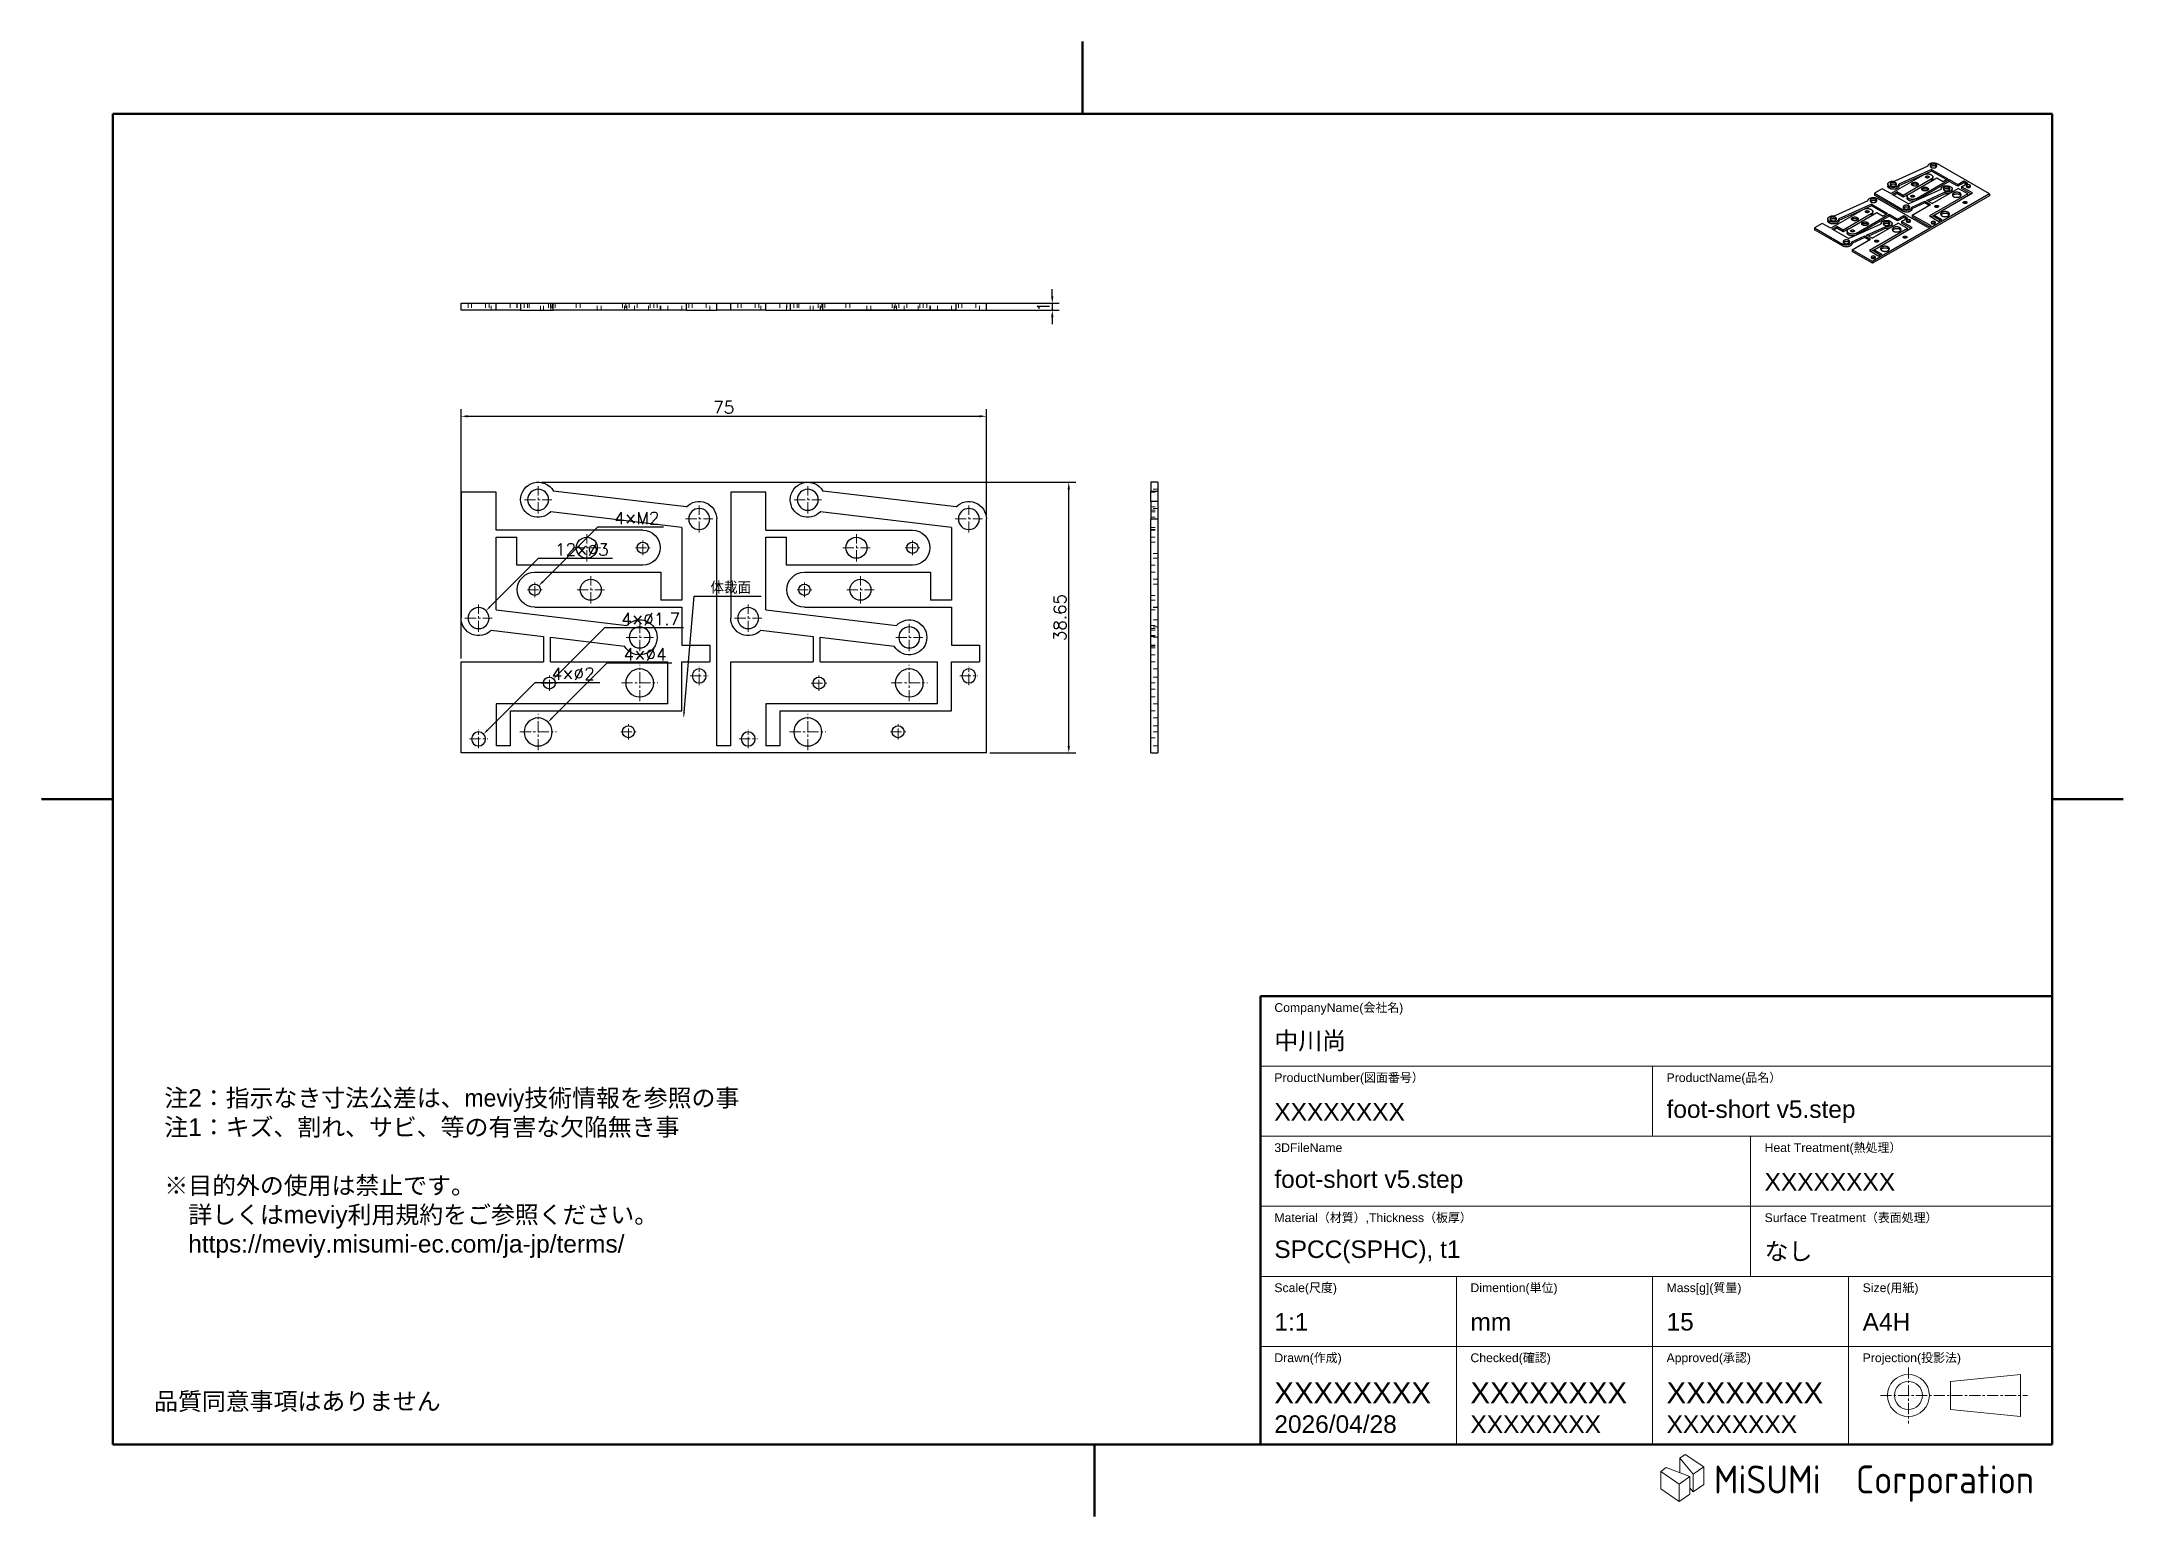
# Paper-space layout 'レイアウト1' of a CAD drawing. Header units: millimetres. Extents: x 25 to 323, y 19 to 230.
# The model-space entities are those that its viewports show. They can reach past a viewport. Long polylines and large blocks are cut down to what shows.
import ezdxf
from ezdxf import colors
from ezdxf.entities.mleader import LeaderData, LeaderLine
from ezdxf.math import Vec2, Vec3

# ---------------------------------------------------------------- set-up
doc = ezdxf.new("R2010")
doc.units = ezdxf.units.MM
doc.header["$LTSCALE"] = 0.05
doc.linetypes.add('CENTER', pattern=[50.8, 31.75, -6.35, 6.35, -6.35])
doc.linetypes.add('HIDDENX2', pattern=[19.05, 12.7, -6.35])
for name, color, linetype, lineweight in [('back_dimension', 7, 'Continuous', 13), ('back_hidden', 7, 'HIDDENX2', 13), ('back_model', 7, 'Continuous', 25), ('iso_model', 7, 'Continuous', 25), ('right_hidden', 7, 'HIDDENX2', 13), ('right_model', 7, 'Continuous', 25), ('text', 7, 'Continuous', 18), ('top_center', 7, 'CENTER', 13), ('top_dimension', 7, 'Continuous', 13), ('top_hidden', 7, 'HIDDENX2', 13), ('top_model', 7, 'Continuous', 25), ('zuwaku', 7, 'Continuous', 50), ('表題', 7, 'Continuous', 18)]:
    doc.layers.add(name, color=color, linetype=linetype, lineweight=lineweight)
doc.layers.add('HideObject', color=7, linetype='Continuous')
doc.layers.add('logo', color=7, linetype='Continuous')
doc.layers.get('HideObject').off()
doc.styles.get("Standard").update_dxf_attribs({"font": 'arial.ttf'})
doc.styles.add('STYLE1', font='simplex.shx', dxfattribs={"bigfont": 'bigfont.shx'})
doc.styles.add('SYMBOLS', font='ISOCP.shx', dxfattribs={"bigfont": 'extfont.shx'})
doc.dimstyles.new('1A3', dxfattribs={"dimscale": 0, "dimtxt": 2.4, "dimasz": 1, "dimexe": 1, "dimexo": 0.5, "dimgap": 1, "dimtad": 1, "dimlfac": -1, "dimdsep": 46, "dimtxsty": 'STYLE1', "dimcen": 1, "dimclrd": 7, "dimclre": 7, "dimclrt": 7, "dimadec": 1, "dimazin": 2, "dimtol": 1, "dimtm": 1e-08, "dimtfac": 0.6, "dimtmove": 0, "dimatfit": 0, "dimfxl": 1, "dimtolj": 1, "dimarcsym": 0})

psp = doc.layouts.new('レイアウト1')

# ---------------------------------------------------------------- texts
at = {"layer": 'logo', "color": 7, "linetype": 'Continuous', "lineweight": 13, "style": 'SYMBOLS'}
for s, p in [('MiSUMi', (264.25, 22.35)), ('Corporation', (284.54, 22.35))]:
    psp.add_text(s, height=4, dxfattribs=at).set_placement(p)
at = {"layer": 'text'}
for s, width, heights, insert, char_height, attachment_point in [('CompanyName(会社名)', 24.7187, [0], (201.49, 92.35), 1.25, 1), ('中川尚', 108.3514, [0], (201.49, 86.85), 2.5, 4), ('{\\fMS PGothic|b0|i0|c128|p50;注}2{\\fMS PGothic|b0|i0|c128|p50;：指示なき寸法公差は、meviy技術情報を参照の事\\P注}1{\\fMS PGothic|b0|i0|c128|p50;：キズ、割れ、サビ、等の有害な欠陥無き事\\P\\P\\fMS PGothic|b0|i0|c0|p50;※\\fMS PGothic|b0|i0|c128|p50;目的外の使用は禁止です。\\P\u3000詳しくは}meviy{\\fMS PGothic|b0|i0|c128|p50;利用規約をご参照ください。\\P\u3000}https://meviy.misumi-ec.com/ja-jp/terms/', 90.5835, [0], (43, 80.08), 2.5, 1), ('ProductNumber(図面番号）', 24.7187, [0], (201.49, 82.35), 1.25, 1), ('ProductName(品名）', 24.7187, [0], (257.49, 82.35), 1.25, 1), ('XXXXXXXX', 54, [0], (201.49, 76.85), 2.5, 4), ('foot-short v5.step', 51.7939, [0], (257.49, 76.85), 2.5, 4), ('3DFileName', 24.7187, [0], (201.49, 72.35), 1.25, 1), ('Heat Treatment(熱処理）', 24.7187, [0], (271.49, 72.35), 1.25, 1), ('foot-short v5.step', 63.7632, [0], (201.49, 66.85), 2.5, 4), ('XXXXXXXX', 38.393, [0], (271.49, 66.85), 2.5, 4), ('Material{\\fMS PGothic|b0|i0|c128|p50;（材質）},Thickness{\\fMS PGothic|b0|i0|c128|p50;（板厚）}', 31.4363, [0], (201.49, 62.35), 1.25, 1), ('Surface Treatment（表面処理）', 24.7187, [0], (271.49, 62.35), 1.25, 1), ('SPCC(SPHC), t1', 63.9433, [0], (201.49, 56.85), 2.5, 4), ('なし', 38.393, [0], (271.49, 56.85), 2.5, 4), ('Scale(尺度)', 24.7187, [0], (201.49, 52.35), 1.25, 1), ('Dimention(単位)', 24.7187, [0], (229.49, 52.35), 1.25, 1), ('Mass[g]({\\fSimSun|b0|i0|c134|p2;質量})', 24.7187, [0], (257.49, 52.35), 1.25, 1), ('Size(用紙)', 24.7187, [0], (285.49, 52.35), 1.25, 1), ('1:1', 29.4566, [0], (201.49, 46.85), 2.5, 4), ('15', 24.8269, [0], (257.49, 46.85), 2.5, 4), ('A4H', 29.4566, [0], (285.49, 46.85), 2.5, 4), ('mm', 29.4566, [0], (229.49, 46.85), 2.5, 4), ('Drawn(作成)', 24.7187, [0], (201.49, 42.35), 1.25, 1), ('Checked(確認)', 24.7187, [0], (229.49, 42.35), 1.25, 1), ('Approved(承認)', 24.7187, [0], (257.49, 42.35), 1.25, 1), ('Projection(投影法)', 24.7187, [0], (285.49, 42.35), 1.25, 1), ('品質同意事項はありません', 148.1561, [8.51], (41.54, 35.37), 2.5, 4), ('XXXXXXXX', 29.4566, [0], (201.49, 36.74), 3, 4), ('XXXXXXXX', 29.4566, [0], (229.49, 36.74), 3, 4), ('XXXXXXXX', 29.4566, [0], (257.49, 36.74), 3, 4), ('2026/04/28', 29.4566, [0], (201.49, 32.24), 2.5, 4), ('XXXXXXXX', 29.4566, [0], (229.49, 32.24), 2.5, 4), ('XXXXXXXX', 29.4566, [0], (257.49, 32.24), 2.5, 4)]:
    psp.add_mtext_dynamic_manual_height_columns(s, width=width, gutter_width=12.5, heights=heights, dxfattribs=dict(at, insert=insert, char_height=char_height, attachment_point=attachment_point))

msp = doc.modelspace()

# ---------------------------------------------------------------- blocks, each defined once
blk = doc.blocks.new('ThirdAngleProjectionSupport')
at = {"layer": 'text'}
for p, q in [((0, 2), (10, 3)), ((10, 3), (10, -3)), ((0, -2), (0, 2)), ((10, -3), (0, -2))]:
    blk.add_line(p, q, dxfattribs=at)
blk.add_circle((-6, 0), 3, dxfattribs=at)
at = {"layer": '表題', "linetype": 'CENTER'}
for p, q in [((-6, 4), (-6, -4)), ((-10, 0), (11, 0))]:
    blk.add_line(p, q, dxfattribs=at)
at = {"layer": '表題'}
blk.add_circle((-6, 0), 2, dxfattribs=at)
blk = doc.blocks.new('*D187')
at = {"layer": 'Defpoints', "color": 0, "transparency": 16777216}
for p in [(60.77, 73.4), (136.53, 73.4), (124.77, 34.75)]:
    blk.add_point(p, dxfattribs=at)
at = {"layer": 'top_dimension', "color": 7, "lineweight": -2, "transparency": 16777216}
for p, q in [((61.27, 73.4), (137.53, 73.4)), ((136.53, 35.75), (136.53, 72.4)), ((125.27, 34.75), (137.53, 34.75))]:
    blk.add_line(p, q, dxfattribs=at)
at = {"layer": 'top_dimension', "color": 7, "transparency": 16777216}
for points in [[(136.37, 72.4), (136.7, 72.4), (136.53, 73.4)], [(136.37, 35.75), (136.7, 35.75), (136.53, 34.75)]]:
    blk.add_solid(points, dxfattribs=at)
at = {"layer": 'top_dimension', "color": 7, "transparency": 16777216, "insert": (135.27, 54.08), "char_height": 1.75, "attachment_point": 5, "rotation": 90, "line_spacing_factor": 0.65, "style": 'STYLE1'}
blk.add_mtext('\\A1;\\A1;38.65', dxfattribs=at)
blk = doc.blocks.new('*D188')
at = {"layer": 'Defpoints', "color": 0, "transparency": 16777216}
for p in [(124.77, 82.82), (124.77, 68.15), (49.77, 47.75)]:
    blk.add_point(p, dxfattribs=at)
at = {"layer": 'top_dimension', "color": 7, "lineweight": -2, "transparency": 16777216}
for p, q in [((49.77, 48.25), (49.77, 83.82)), ((124.77, 68.65), (124.77, 83.82)), ((50.77, 82.82), (123.77, 82.82))]:
    blk.add_line(p, q, dxfattribs=at)
at = {"layer": 'top_dimension', "color": 7, "transparency": 16777216}
for points in [[(50.77, 82.98), (50.77, 82.65), (49.77, 82.82)], [(123.77, 82.98), (123.77, 82.65), (124.77, 82.82)]]:
    blk.add_solid(points, dxfattribs=at)
at = {"layer": 'top_dimension', "color": 7, "transparency": 16777216, "insert": (87.27, 84.08), "char_height": 1.75, "attachment_point": 5, "line_spacing_factor": 0.65, "style": 'STYLE1'}
blk.add_mtext('\\A1;\\A1;75', dxfattribs=at)
blk = doc.blocks.new('*D186')
at = {"layer": 'back_dimension', "color": 7, "lineweight": -2, "transparency": 16777216}
for p, q in [((99.77, 98.95), (135.18, 98.95)), ((134.18, 99.95), (134.18, 100.95)), ((134.18, 98.95), (134.18, 97.95)), ((99.77, 97.95), (135.18, 97.95)), ((134.18, 96.95), (134.18, 95.95))]:
    blk.add_line(p, q, dxfattribs=at)
at = {"layer": 'back_dimension', "color": 7, "transparency": 16777216}
for points in [[(134.01, 99.95), (134.35, 99.95), (134.18, 98.95)], [(134.01, 96.95), (134.35, 96.95), (134.18, 97.95)]]:
    blk.add_solid(points, dxfattribs=at)
at = {"layer": 'Defpoints', "color": 0, "transparency": 16777216}
for p in [(99.27, 98.95), (99.27, 97.95), (134.18, 97.95)]:
    blk.add_point(p, dxfattribs=at)
at = {"layer": 'back_dimension', "color": 7, "transparency": 16777216, "insert": (132.91, 98.45), "char_height": 1.75, "attachment_point": 5, "rotation": 90, "line_spacing_factor": 0.65, "style": 'STYLE1'}
blk.add_mtext('\\A1;\\A1;1', dxfattribs=at)

# ---------------------------------------------------------------- dimensions: what is measured, and where the dimension line sits
at = {"layer": 'back_dimension'}
dim = msp.add_linear_dim(base=(134.179, 97.949), p1=(99.268, 98.949), p2=(99.268, 97.949), angle=90, text='\\A1;1', dimstyle='1A3', override={"dimscale": 1, "dimtxt": 1.75, "dimgap": 0.1, "dimtol": 0, "dimtm": 0, "dimtfac": 1, "dimtdec": 3}, dxfattribs=at)
dim.commit()
dim.dimension.update_dxf_attribs({"geometry": '*D186', "text_midpoint": (134.179, 98.449), "dimtype": 160})
at = {"layer": 'top_dimension'}
dim = msp.add_linear_dim(base=(124.768, 82.816), p1=(49.768, 47.751), p2=(124.768, 68.154), text='\\A1;75', dimstyle='1A3', override={"dimscale": 1, "dimtxt": 1.75, "dimgap": 0.1, "dimtol": 0, "dimtm": 0, "dimtfac": 1, "dimtdec": 3}, dxfattribs=at)
dim.commit()
dim.dimension.update_dxf_attribs({"geometry": '*D188', "text_midpoint": (87.268, 82.816), "dimtype": 160})
dim = msp.add_linear_dim(base=(136.532, 73.404), p1=(124.768, 34.751), p2=(60.768, 73.404), angle=90, text='\\A1;38.65', dimstyle='1A3', override={"dimscale": 1, "dimtxt": 1.75, "dimgap": 0.1, "dimtol": 0, "dimtm": 0, "dimtfac": 1, "dimtdec": 3}, dxfattribs=at)
dim.commit()
dim.dimension.update_dxf_attribs({"geometry": '*D187', "text_midpoint": (136.532, 54.077), "dimtype": 160})

# ---------------------------------------------------------------- linework, layer by layer
at = {"layer": 'back_hidden', "lineweight": 13}
for p, q in [((49.768, 98.949), (49.768, 98.949)), ((49.768, 98.949), (49.768, 98.949)), ((50.768, 98.949), (50.768, 97.949)), ((51.268, 98.949), (51.268, 97.949)), ((53.268, 98.949), (53.268, 97.949)), ((53.768, 98.949), (53.768, 97.949)), ((54.085, 97.949), (54.085, 98.949)), ((54.768, 98.949), (54.768, 98.949)), ((56.768, 98.949), (56.768, 98.949)), ((56.768, 98.949), (56.768, 97.949)), ((57.711, 98.949), (57.711, 97.949)), ((57.711, 98.949), (57.711, 98.949)), ((57.789, 98.949), (57.789, 97.949)), ((58.768, 98.949), (58.768, 97.949)), ((59.268, 98.949), (59.268, 97.949)), ((59.489, 98.949), (59.489, 97.949)), ((61.089, 97.949), (61.089, 98.949)), ((61.518, 97.949), (61.518, 98.949)), ((61.518, 98.949), (61.518, 98.949)), ((62.268, 98.949), (62.268, 97.949)), ((62.518, 98.949), (62.518, 97.949)), ((62.518, 98.949), (62.518, 98.949)), ((62.585, 97.949), (62.585, 98.949)), ((62.768, 98.949), (62.768, 97.949)), ((63.218, 98.949), (63.218, 97.949)), ((66.211, 98.949), (66.211, 97.949)), ((66.789, 98.949), (66.789, 97.949)), ((69.211, 97.949), (69.211, 98.949)), ((69.789, 97.949), (69.789, 98.949)), ((72.818, 98.949), (72.818, 97.949)), ((73.097, 97.949), (73.097, 98.949)), ((73.268, 98.949), (73.268, 97.949)), ((73.451, 97.949), (73.451, 98.949)), ((73.768, 98.949), (73.768, 97.949)), ((74.518, 97.949), (74.518, 98.949)), ((74.911, 98.949), (74.911, 97.949)), ((76.511, 97.949), (76.511, 98.949)), ((76.768, 98.949), (76.768, 97.949)), ((77.268, 98.949), (77.268, 97.949)), ((77.768, 98.949), (77.768, 97.949)), ((78.211, 97.949), (78.211, 98.949)), ((78.289, 98.949), (78.289, 98.949)), ((78.289, 97.949), (78.289, 98.949)), ((79.268, 97.949), (79.268, 98.949)), ((79.268, 98.949), (79.268, 98.949)), ((81.268, 98.949), (81.268, 98.949)), ((81.268, 97.949), (81.268, 98.949)), ((82.268, 98.949), (82.268, 97.949)), ((82.768, 98.949), (82.768, 97.949)), ((84.768, 98.949), (84.768, 97.949)), ((85.268, 97.949), (85.268, 98.949)), ((85.268, 98.949), (85.268, 98.949)), ((86.268, 98.949), (86.268, 98.949)), ((86.268, 98.949), (86.268, 98.949)), ((88.268, 98.949), (88.268, 98.949)), ((89.268, 98.949), (89.268, 97.949)), ((89.768, 98.949), (89.768, 97.949)), ((91.768, 98.949), (91.768, 97.949)), ((92.268, 98.949), (92.268, 97.949)), ((92.585, 97.949), (92.585, 98.949)), ((93.268, 98.949), (93.268, 98.949)), ((95.268, 98.949), (95.268, 98.949)), ((95.268, 98.949), (95.268, 97.949)), ((96.211, 97.949), (96.211, 98.949)), ((96.211, 98.949), (96.211, 98.949)), ((96.289, 98.949), (96.289, 97.949)), ((97.268, 98.949), (97.268, 97.949)), ((97.768, 98.949), (97.768, 97.949)), ((97.989, 98.949), (97.989, 97.949)), ((99.589, 97.949), (99.589, 98.949)), ((100.018, 97.949), (100.018, 98.949)), ((100.018, 98.949), (100.018, 98.949)), ((100.768, 98.949), (100.768, 97.949)), ((101.018, 98.949), (101.018, 98.949)), ((101.018, 97.949), (101.018, 98.949)), ((101.085, 97.949), (101.085, 98.949)), ((101.268, 98.949), (101.268, 97.949)), ((101.718, 98.949), (101.718, 97.949)), ((104.711, 98.949), (104.711, 97.949)), ((105.289, 98.949), (105.289, 97.949)), ((107.711, 97.949), (107.711, 98.949)), ((108.289, 97.949), (108.289, 98.949)), ((111.318, 98.949), (111.318, 97.949)), ((111.597, 97.949), (111.597, 98.949)), ((111.768, 98.949), (111.768, 97.949)), ((111.951, 97.949), (111.951, 98.949)), ((112.268, 98.949), (112.268, 97.949)), ((113.018, 97.949), (113.018, 98.949)), ((113.411, 98.949), (113.411, 97.949)), ((115.011, 97.949), (115.011, 98.949)), ((115.268, 98.949), (115.268, 97.949)), ((115.768, 98.949), (115.768, 97.949)), ((116.268, 98.949), (116.268, 97.949)), ((116.711, 97.949), (116.711, 98.949)), ((116.789, 98.949), (116.789, 98.949)), ((116.789, 97.949), (116.789, 98.949)), ((117.768, 97.949), (117.768, 98.949)), ((117.768, 98.949), (117.768, 98.949)), ((119.768, 98.949), (119.768, 98.949)), ((119.768, 97.949), (119.768, 98.949)), ((120.768, 98.949), (120.768, 97.949)), ((121.268, 98.949), (121.268, 97.949)), ((123.268, 98.949), (123.268, 97.949)), ((123.768, 98.949), (123.768, 98.949)), ((123.768, 97.949), (123.768, 98.949)), ((124.768, 98.949), (124.768, 98.949)), ((49.768, 97.949), (49.768, 97.949)), ((54.768, 97.949), (54.768, 97.949)), ((56.768, 97.949), (56.768, 97.949)), ((57.711, 97.949), (57.711, 97.949)), ((61.518, 97.949), (61.518, 97.949)), ((62.518, 97.949), (62.518, 97.949)), ((78.289, 97.949), (78.289, 97.949)), ((79.268, 97.949), (79.268, 97.949)), ((81.268, 97.949), (81.268, 97.949)), ((85.268, 97.949), (85.268, 97.949)), ((86.268, 97.949), (86.268, 97.949)), ((88.268, 97.949), (88.268, 97.949)), ((93.268, 97.949), (93.268, 97.949)), ((95.268, 97.949), (95.268, 97.949)), ((96.211, 97.949), (96.211, 97.949)), ((100.018, 97.949), (100.018, 97.949)), ((101.018, 97.949), (101.018, 97.949)), ((116.789, 97.949), (116.789, 97.949)), ((117.768, 97.949), (117.768, 97.949)), ((119.768, 97.949), (119.768, 97.949)), ((123.768, 97.949), (123.768, 97.949)), ((124.768, 97.949), (124.768, 97.949))]:
    msp.add_line(p, q, dxfattribs=at)
at = {"layer": 'back_model', "lineweight": 25}
for p, q in [((49.768, 97.949), (49.768, 98.949)), ((49.768, 98.949), (54.768, 98.949)), ((49.768, 98.949), (49.768, 98.949)), ((54.768, 97.949), (54.768, 98.949)), ((54.768, 98.949), (58.268, 98.949)), ((58.268, 98.949), (62.938, 98.949)), ((58.268, 98.949), (58.268, 97.949)), ((62.938, 97.949), (62.938, 98.949)), ((62.938, 98.949), (81.951, 98.949)), ((81.951, 97.949), (81.951, 98.949)), ((81.951, 98.949), (86.268, 98.949)), ((86.268, 97.949), (86.268, 98.949)), ((86.268, 98.949), (88.268, 98.949)), ((88.268, 98.949), (88.268, 98.949)), ((88.268, 97.949), (88.268, 98.949)), ((88.268, 98.949), (93.268, 98.949)), ((93.268, 97.949), (93.268, 98.949)), ((93.268, 98.949), (96.768, 98.949)), ((96.768, 98.949), (101.438, 98.949)), ((96.768, 98.949), (96.768, 97.949)), ((101.438, 98.949), (120.451, 98.949)), ((101.438, 97.949), (101.438, 98.949)), ((120.451, 98.949), (124.768, 98.949)), ((120.451, 97.949), (120.451, 98.949)), ((124.768, 97.949), (124.768, 98.949)), ((54.768, 97.949), (49.768, 97.949)), ((58.268, 97.949), (54.768, 97.949)), ((58.268, 97.949), (62.938, 97.949)), ((81.951, 97.949), (62.938, 97.949)), ((81.951, 97.949), (86.268, 97.949)), ((88.268, 97.949), (86.268, 97.949)), ((93.268, 97.949), (88.268, 97.949)), ((93.268, 97.949), (96.768, 97.949)), ((96.768, 97.949), (101.438, 97.949)), ((120.451, 97.949), (101.438, 97.949)), ((120.451, 97.949), (124.768, 97.949))]:
    msp.add_line(p, q, dxfattribs=at)
at = {"layer": 'iso_model', "lineweight": 25}
for p, q in [((253.481, 115.942), (253.481, 115.684)), ((253.902, 114.61), (258.567, 117.303)), ((259.217, 118.533), (254.476, 116.38)), ((254.603, 115.877), (254.603, 116.134)), ((259.714, 118.07), (255.056, 115.954)), ((258.468, 117.246), (255.056, 115.697)), ((255.056, 115.684), (255.056, 115.942)), ((259.68, 116.66), (255.671, 114.346)), ((256.468, 114.549), (260.477, 116.863)), ((257.008, 116.146), (257.008, 115.889)), ((257.582, 113.906), (262.254, 116.603)), ((262.254, 116.346), (257.788, 113.768)), ((259.714, 117.812), (258.796, 117.395)), ((258.945, 117.085), (258.945, 116.879)), ((259.216, 118.545), (259.216, 118.532)), ((259.68, 116.66), (259.68, 116.403)), ((259.714, 118.07), (262.031, 116.732)), ((259.714, 118.07), (259.714, 117.812)), ((261.809, 116.603), (259.714, 117.812)), ((259.911, 116.725), (259.911, 116.982)), ((260.338, 118.481), (260.338, 118.738)), ((260.477, 116.863), (261.368, 116.349)), ((268, 114.572), (260.561, 118.867)), ((262.031, 116.732), (261.368, 116.349)), ((262.254, 116.603), (263.456, 115.909)), ((262.254, 116.346), (262.254, 116.603)), ((263.456, 115.652), (262.254, 116.346)), ((263.456, 115.909), (264.347, 116.424)), ((264.347, 116.167), (263.456, 115.652)), ((263.991, 115.6), (264.882, 116.115)), ((264.347, 116.424), (264.347, 116.167)), ((264.347, 116.424), (264.882, 116.115)), ((264.659, 115.986), (264.347, 116.167)), ((250.642, 113.582), (245.901, 111.43)), ((251.14, 113.119), (246.481, 111.004)), ((250.642, 113.595), (250.642, 113.582)), ((251.14, 113.119), (253.457, 111.781)), ((251.14, 113.119), (251.14, 112.862)), ((268, 114.572), (251.296, 104.928)), ((268, 114.315), (251.296, 104.671)), ((252.688, 115.311), (251.575, 114.668)), ((251.575, 114.668), (251.575, 114.411)), ((251.575, 114.668), (255.584, 112.354)), ((255.584, 112.097), (251.575, 114.411)), ((251.763, 113.531), (251.763, 113.788)), ((259.203, 109.75), (251.986, 113.916)), ((253.902, 114.61), (252.688, 115.311)), ((253.712, 115.363), (253.712, 115.62)), ((254.125, 114.482), (254.78, 114.86)), ((256.43, 113.151), (254.125, 114.482)), ((254.78, 114.603), (254.348, 114.353)), ((254.78, 114.86), (254.78, 114.603)), ((255.671, 114.346), (254.78, 114.86)), ((255.671, 114.089), (254.78, 114.603)), ((256.462, 114.545), (255.671, 114.089)), ((255.671, 114.346), (255.671, 114.089)), ((256.237, 114.227), (256.237, 113.97)), ((256.43, 113.151), (261.088, 115.266)), ((256.847, 114.124), (256.847, 114.33)), ((256.927, 112.688), (258.781, 113.529)), ((258.781, 113.272), (256.928, 112.431)), ((256.976, 111.55), (259.592, 113.061)), ((257.582, 113.906), (257.582, 113.674)), ((258.473, 115.192), (258.473, 115.449)), ((258.781, 113.529), (259.592, 113.061)), ((258.781, 113.272), (258.781, 113.529)), ((259.37, 112.932), (258.781, 113.272)), ((259.03, 113.643), (261.668, 114.84)), ((259.815, 113.189), (259.03, 113.643)), ((261.668, 114.583), (259.28, 113.499)), ((264.882, 114.572), (259.425, 111.421)), ((259.815, 113.189), (263.546, 115.343)), ((260.094, 111.55), (265.55, 114.7)), ((261.088, 115.279), (261.088, 115.266)), ((261.668, 114.84), (261.668, 114.583)), ((262.209, 115.215), (262.209, 115.472)), ((262.663, 115.022), (262.663, 115.279)), ((263.456, 115.909), (263.456, 115.652)), ((264.882, 114.572), (263.546, 115.343)), ((263.768, 114.443), (263.768, 114.7)), ((263.991, 115.6), (263.991, 115.343)), ((265.55, 114.7), (263.991, 115.6)), ((265.327, 114.572), (263.991, 115.343)), ((264.709, 113.45), (264.709, 113.232)), ((264.882, 114.315), (264.882, 114.572)), ((265.216, 115.536), (265.216, 115.793)), ((268, 114.572), (268, 114.315)), ((244.114, 110.361), (243, 109.718)), ((245.327, 109.66), (244.114, 110.361)), ((244.907, 110.991), (244.907, 110.734)), ((245.137, 110.412), (245.137, 110.67)), ((249.992, 112.353), (245.327, 109.66)), ((246.028, 110.927), (246.028, 111.184)), ((249.893, 112.296), (246.482, 110.747)), ((246.482, 110.734), (246.482, 110.991)), ((251.106, 111.71), (247.097, 109.395)), ((247.855, 108.201), (252.514, 110.316)), ((247.893, 109.598), (251.902, 111.913)), ((248.433, 111.196), (248.433, 110.938)), ((249.007, 108.955), (253.679, 111.653)), ((253.679, 111.396), (249.213, 108.817)), ((249.898, 110.241), (249.898, 110.498)), ((251.14, 112.862), (250.221, 112.445)), ((250.371, 112.134), (250.371, 111.928)), ((251.106, 111.71), (251.106, 111.453)), ((253.234, 111.653), (251.14, 112.862)), ((251.241, 108.239), (254.971, 110.393)), ((251.336, 111.774), (251.336, 112.031)), ((251.902, 111.913), (252.793, 111.398)), ((252.513, 110.328), (252.513, 110.316)), ((253.457, 111.781), (252.793, 111.398)), ((253.635, 110.264), (253.635, 110.521)), ((253.679, 111.653), (254.881, 110.959)), ((253.679, 111.396), (253.679, 111.653)), ((254.881, 110.702), (253.679, 111.396)), ((254.088, 110.071), (254.088, 110.328)), ((254.881, 110.959), (255.772, 111.473)), ((255.772, 111.216), (254.881, 110.702)), ((254.881, 110.959), (254.881, 110.702)), ((256.307, 109.621), (254.971, 110.393)), ((255.416, 110.65), (256.307, 111.164)), ((255.416, 110.65), (255.416, 110.393)), ((256.976, 109.75), (255.416, 110.65)), ((256.753, 109.621), (255.416, 110.393)), ((255.584, 112.354), (255.584, 112.097)), ((255.772, 111.473), (255.772, 111.216)), ((255.772, 111.473), (256.307, 111.164)), ((256.085, 111.036), (255.772, 111.216)), ((256.474, 112.611), (256.474, 112.868)), ((256.641, 110.586), (256.641, 110.843)), ((256.928, 112.418), (256.928, 112.675)), ((256.976, 111.55), (256.976, 111.293)), ((259.648, 110.007), (256.976, 111.55)), ((259.425, 109.878), (256.976, 111.293)), ((259.648, 110.007), (259.203, 109.75)), ((259.425, 111.421), (260.762, 110.65)), ((260.094, 111.55), (259.648, 111.293)), ((260.094, 111.55), (261.207, 110.907)), ((260.094, 111.293), (260.094, 111.55)), ((260.984, 110.779), (260.094, 111.293)), ((260.205, 110.328), (260.205, 110.586)), ((260.645, 112.672), (260.645, 112.89)), ((261.207, 110.907), (260.762, 110.65)), ((262.098, 111.679), (262.098, 111.936)), ((243, 109.718), (243, 109.461)), ((243, 109.718), (247.009, 107.403)), ((247.009, 107.146), (243, 109.461)), ((245.55, 109.531), (246.206, 109.91)), ((247.855, 108.201), (245.55, 109.531)), ((246.206, 109.653), (245.773, 109.403)), ((247.097, 109.395), (246.206, 109.91)), ((246.206, 109.653), (246.206, 109.91)), ((247.097, 109.138), (246.206, 109.653)), ((247.009, 107.403), (247.009, 107.146)), ((247.888, 109.595), (247.097, 109.138)), ((247.097, 109.395), (247.097, 109.138)), ((247.663, 109.277), (247.663, 109.02)), ((247.9, 107.66), (247.9, 107.918)), ((248.272, 109.174), (248.272, 109.38)), ((248.353, 107.737), (250.206, 108.579)), ((250.206, 108.322), (248.353, 107.48)), ((248.353, 107.467), (248.353, 107.725)), ((248.401, 106.6), (251.018, 108.11)), ((249.007, 108.955), (249.007, 108.724)), ((250.206, 108.579), (250.206, 108.322)), ((250.206, 108.579), (251.018, 108.11)), ((250.795, 107.982), (250.206, 108.322)), ((250.456, 108.692), (253.094, 109.89)), ((251.241, 108.239), (250.456, 108.692)), ((253.094, 109.633), (250.705, 108.548)), ((256.307, 109.621), (250.851, 106.471)), ((251.519, 106.6), (256.976, 109.75)), ((252.071, 107.721), (252.071, 107.94)), ((253.094, 109.89), (253.094, 109.633)), ((255.194, 109.493), (255.194, 109.75)), ((256.134, 108.5), (256.134, 108.281)), ((256.307, 109.364), (256.307, 109.621)), ((248.401, 106.6), (248.401, 106.342)), ((251.296, 104.928), (248.401, 106.6)), ((251.296, 104.671), (248.401, 106.342)), ((250.851, 106.471), (252.187, 105.699)), ((251.519, 106.6), (251.074, 106.342)), ((251.296, 104.928), (251.296, 104.671)), ((251.519, 106.6), (252.633, 105.957)), ((251.519, 106.342), (251.519, 106.6)), ((252.41, 105.828), (251.519, 106.342)), ((251.63, 105.378), (251.63, 105.635)), ((252.633, 105.957), (252.187, 105.699)), ((253.523, 106.728), (253.523, 106.985))]:
    msp.add_line(p, q, dxfattribs=at)
for points in [[(259.216, 118.545, 0), (259.217, 118.567, 0), (259.22, 118.588, 0), (259.224, 118.609, 0), (259.23, 118.631, 0), (259.238, 118.652, 0), (259.248, 118.672, 0), (259.259, 118.693, 0), (259.272, 118.713, 0), (259.286, 118.733, 0), (259.302, 118.752, 0), (259.32, 118.771, 0), (259.339, 118.789, 0), (259.36, 118.807, 0), (259.382, 118.824, 0), (259.405, 118.841, 0), (259.43, 118.857, 0), (259.456, 118.872, 0), (259.483, 118.886, 0), (259.511, 118.9, 0), (259.541, 118.913, 0), (259.571, 118.925, 0), (259.603, 118.937, 0), (259.635, 118.947, 0), (259.668, 118.957, 0), (259.702, 118.965, 0), (259.737, 118.973, 0), (259.772, 118.98, 0), (259.808, 118.986, 0), (259.844, 118.991, 0), (259.881, 118.994, 0), (259.917, 118.997, 0), (259.954, 118.999, 0), (259.991, 119, 0), (260.029, 119, 0), (260.066, 118.999, 0), (260.102, 118.996, 0), (260.139, 118.993, 0), (260.176, 118.989, 0), (260.212, 118.984, 0), (260.247, 118.978, 0), (260.282, 118.971, 0), (260.316, 118.963, 0), (260.35, 118.954, 0), (260.383, 118.944, 0), (260.415, 118.933, 0), (260.446, 118.921, 0), (260.477, 118.909, 0), (260.506, 118.896, 0), (260.534, 118.882, 0), (260.561, 118.867, 0)], [(253.481, 115.942, 0), (253.482, 115.958, 0), (253.484, 115.975, 0), (253.486, 115.992, 0), (253.49, 116.008, 0), (253.495, 116.025, 0), (253.5, 116.041, 0), (253.507, 116.057, 0), (253.515, 116.073, 0), (253.524, 116.089, 0), (253.534, 116.105, 0), (253.545, 116.12, 0), (253.557, 116.136, 0), (253.569, 116.151, 0), (253.583, 116.165, 0), (253.598, 116.18, 0), (253.614, 116.194, 0), (253.63, 116.207, 0), (253.647, 116.221, 0), (253.666, 116.234, 0), (253.685, 116.246, 0), (253.704, 116.259, 0), (253.725, 116.27, 0), (253.746, 116.282, 0), (253.768, 116.293, 0), (253.791, 116.303, 0), (253.814, 116.313, 0), (253.838, 116.322, 0), (253.863, 116.331, 0), (253.888, 116.339, 0), (253.913, 116.347, 0), (253.939, 116.354, 0), (253.966, 116.361, 0), (253.993, 116.367, 0), (254.02, 116.373, 0), (254.047, 116.378, 0), (254.075, 116.382, 0), (254.104, 116.386, 0), (254.132, 116.389, 0), (254.161, 116.392, 0), (254.189, 116.394, 0), (254.218, 116.395, 0), (254.247, 116.396, 0), (254.276, 116.396, 0), (254.305, 116.396, 0), (254.334, 116.395, 0), (254.362, 116.393, 0), (254.391, 116.391, 0), (254.42, 116.388, 0), (254.448, 116.384, 0), (254.476, 116.38, 0)], [(253.712, 115.62, 0), (253.703, 115.625, 0), (253.695, 115.63, 0), (253.686, 115.636, 0), (253.678, 115.641, 0), (253.67, 115.646, 0), (253.662, 115.652, 0), (253.654, 115.657, 0), (253.647, 115.663, 0), (253.639, 115.669, 0), (253.632, 115.674, 0), (253.625, 115.68, 0), (253.618, 115.686, 0), (253.611, 115.692, 0), (253.604, 115.698, 0), (253.597, 115.704, 0), (253.591, 115.71, 0), (253.585, 115.716, 0), (253.579, 115.723, 0), (253.573, 115.729, 0), (253.567, 115.735, 0), (253.562, 115.742, 0), (253.556, 115.748, 0), (253.551, 115.755, 0), (253.546, 115.761, 0), (253.541, 115.768, 0), (253.537, 115.774, 0), (253.532, 115.781, 0), (253.528, 115.788, 0), (253.524, 115.794, 0), (253.52, 115.801, 0), (253.516, 115.808, 0), (253.513, 115.815, 0), (253.509, 115.822, 0), (253.506, 115.829, 0), (253.503, 115.835, 0), (253.5, 115.842, 0), (253.498, 115.849, 0), (253.495, 115.856, 0), (253.493, 115.863, 0), (253.491, 115.87, 0), (253.489, 115.878, 0), (253.488, 115.885, 0), (253.486, 115.892, 0), (253.485, 115.899, 0), (253.484, 115.906, 0), (253.483, 115.913, 0), (253.482, 115.92, 0), (253.482, 115.927, 0), (253.481, 115.934, 0), (253.481, 115.942, 0)], [(255.056, 115.942, 0), (255.055, 115.92, 0), (255.053, 115.899, 0), (255.048, 115.878, 0), (255.042, 115.856, 0), (255.034, 115.835, 0), (255.025, 115.815, 0), (255.014, 115.794, 0), (255.001, 115.774, 0), (254.986, 115.755, 0), (254.97, 115.735, 0), (254.953, 115.716, 0), (254.934, 115.698, 0), (254.913, 115.68, 0), (254.891, 115.663, 0), (254.868, 115.646, 0), (254.843, 115.63, 0), (254.817, 115.615, 0), (254.79, 115.601, 0), (254.761, 115.587, 0), (254.732, 115.574, 0), (254.701, 115.562, 0), (254.67, 115.55, 0), (254.637, 115.54, 0), (254.604, 115.53, 0), (254.57, 115.522, 0), (254.536, 115.514, 0), (254.5, 115.507, 0), (254.465, 115.501, 0), (254.428, 115.496, 0), (254.392, 115.493, 0), (254.355, 115.49, 0), (254.318, 115.488, 0), (254.281, 115.487, 0), (254.244, 115.487, 0), (254.207, 115.488, 0), (254.17, 115.491, 0), (254.133, 115.494, 0), (254.097, 115.498, 0), (254.061, 115.503, 0), (254.025, 115.509, 0), (253.99, 115.516, 0), (253.956, 115.524, 0), (253.922, 115.533, 0), (253.889, 115.543, 0), (253.857, 115.554, 0), (253.826, 115.566, 0), (253.796, 115.578, 0), (253.767, 115.591, 0), (253.739, 115.605, 0), (253.712, 115.62, 0)], [(254.603, 116.134, 0), (254.587, 116.143, 0), (254.57, 116.152, 0), (254.552, 116.16, 0), (254.534, 116.167, 0), (254.516, 116.174, 0), (254.496, 116.181, 0), (254.477, 116.187, 0), (254.456, 116.192, 0), (254.436, 116.197, 0), (254.415, 116.201, 0), (254.393, 116.205, 0), (254.372, 116.208, 0), (254.35, 116.21, 0), (254.328, 116.212, 0), (254.306, 116.214, 0), (254.284, 116.214, 0), (254.261, 116.214, 0), (254.239, 116.214, 0), (254.217, 116.213, 0), (254.195, 116.211, 0), (254.173, 116.209, 0), (254.151, 116.206, 0), (254.13, 116.202, 0), (254.109, 116.198, 0), (254.088, 116.194, 0), (254.068, 116.188, 0), (254.048, 116.183, 0), (254.028, 116.176, 0), (254.009, 116.17, 0), (253.991, 116.162, 0), (253.973, 116.154, 0), (253.956, 116.146, 0), (253.94, 116.137, 0), (253.924, 116.128, 0), (253.91, 116.119, 0), (253.895, 116.109, 0), (253.882, 116.098, 0), (253.87, 116.088, 0), (253.858, 116.077, 0), (253.848, 116.065, 0), (253.838, 116.054, 0), (253.83, 116.042, 0), (253.822, 116.03, 0), (253.815, 116.018, 0), (253.809, 116.005, 0), (253.805, 115.993, 0), (253.801, 115.98, 0), (253.798, 115.967, 0), (253.797, 115.954, 0), (253.796, 115.942, 0)], [(253.796, 115.942, 0), (253.796, 115.937, 0), (253.797, 115.933, 0), (253.797, 115.929, 0), (253.797, 115.924, 0), (253.798, 115.92, 0), (253.798, 115.916, 0), (253.799, 115.912, 0), (253.8, 115.907, 0), (253.801, 115.903, 0), (253.802, 115.899, 0), (253.803, 115.895, 0), (253.805, 115.89, 0), (253.806, 115.886, 0), (253.808, 115.882, 0), (253.809, 115.878, 0), (253.811, 115.874, 0), (253.813, 115.87, 0), (253.815, 115.866, 0), (253.817, 115.861, 0), (253.819, 115.857, 0), (253.822, 115.853, 0), (253.824, 115.849, 0), (253.827, 115.845, 0), (253.83, 115.841, 0), (253.832, 115.837, 0), (253.835, 115.833, 0), (253.838, 115.829, 0), (253.841, 115.825, 0), (253.845, 115.822, 0), (253.848, 115.818, 0), (253.851, 115.814, 0), (253.855, 115.81, 0), (253.858, 115.806, 0), (253.862, 115.803, 0), (253.866, 115.799, 0), (253.87, 115.795, 0), (253.874, 115.792, 0), (253.878, 115.788, 0), (253.882, 115.785, 0), (253.887, 115.781, 0), (253.891, 115.778, 0), (253.895, 115.774, 0), (253.9, 115.771, 0), (253.905, 115.768, 0), (253.91, 115.764, 0), (253.914, 115.761, 0), (253.919, 115.758, 0), (253.924, 115.755, 0), (253.93, 115.752, 0), (253.935, 115.749, 0)], [(254.603, 115.877, 0), (254.59, 115.884, 0), (254.577, 115.891, 0), (254.563, 115.898, 0), (254.549, 115.904, 0), (254.535, 115.91, 0), (254.52, 115.915, 0), (254.505, 115.921, 0), (254.49, 115.925, 0), (254.474, 115.93, 0), (254.458, 115.934, 0), (254.442, 115.938, 0), (254.425, 115.942, 0), (254.409, 115.945, 0), (254.392, 115.948, 0), (254.375, 115.95, 0), (254.357, 115.952, 0), (254.34, 115.954, 0), (254.322, 115.955, 0), (254.305, 115.956, 0), (254.287, 115.957, 0), (254.27, 115.957, 0), (254.252, 115.957, 0), (254.235, 115.956, 0), (254.217, 115.956, 0), (254.199, 115.954, 0), (254.182, 115.953, 0), (254.165, 115.951, 0), (254.148, 115.948, 0), (254.131, 115.945, 0), (254.114, 115.942, 0), (254.097, 115.939, 0), (254.081, 115.935, 0), (254.065, 115.931, 0), (254.049, 115.926, 0), (254.034, 115.921, 0), (254.019, 115.916, 0), (254.004, 115.91, 0), (253.99, 115.904, 0), (253.976, 115.898, 0), (253.962, 115.892, 0), (253.949, 115.885, 0), (253.936, 115.878, 0), (253.924, 115.871, 0), (253.912, 115.863, 0), (253.901, 115.855, 0), (253.89, 115.847, 0), (253.88, 115.839, 0), (253.87, 115.831, 0), (253.861, 115.822, 0), (253.852, 115.813, 0)], [(253.935, 115.749, 0), (253.951, 115.74, 0), (253.968, 115.731, 0), (253.985, 115.723, 0), (254.003, 115.716, 0), (254.022, 115.709, 0), (254.041, 115.703, 0), (254.061, 115.697, 0), (254.081, 115.691, 0), (254.102, 115.686, 0), (254.123, 115.682, 0), (254.144, 115.679, 0), (254.166, 115.675, 0), (254.188, 115.673, 0), (254.21, 115.671, 0), (254.232, 115.67, 0), (254.254, 115.669, 0), (254.276, 115.669, 0), (254.298, 115.669, 0), (254.321, 115.67, 0), (254.343, 115.672, 0), (254.365, 115.675, 0), (254.386, 115.677, 0), (254.408, 115.681, 0), (254.429, 115.685, 0), (254.45, 115.69, 0), (254.47, 115.695, 0), (254.49, 115.701, 0), (254.509, 115.707, 0), (254.528, 115.714, 0), (254.547, 115.721, 0), (254.564, 115.729, 0), (254.581, 115.737, 0), (254.598, 115.746, 0), (254.613, 115.755, 0), (254.628, 115.764, 0), (254.642, 115.774, 0), (254.655, 115.785, 0), (254.668, 115.795, 0), (254.679, 115.806, 0), (254.69, 115.818, 0), (254.699, 115.829, 0), (254.708, 115.841, 0), (254.716, 115.853, 0), (254.722, 115.866, 0), (254.728, 115.878, 0), (254.733, 115.89, 0), (254.737, 115.903, 0), (254.739, 115.916, 0), (254.741, 115.929, 0), (254.741, 115.942, 0)], [(254.741, 115.942, 0), (254.741, 115.946, 0), (254.741, 115.95, 0), (254.741, 115.954, 0), (254.74, 115.959, 0), (254.74, 115.963, 0), (254.739, 115.967, 0), (254.738, 115.972, 0), (254.738, 115.976, 0), (254.737, 115.98, 0), (254.735, 115.984, 0), (254.734, 115.989, 0), (254.733, 115.993, 0), (254.731, 115.997, 0), (254.73, 116.001, 0), (254.728, 116.005, 0), (254.726, 116.009, 0), (254.725, 116.014, 0), (254.722, 116.018, 0), (254.72, 116.022, 0), (254.718, 116.026, 0), (254.716, 116.03, 0), (254.713, 116.034, 0), (254.711, 116.038, 0), (254.708, 116.042, 0), (254.705, 116.046, 0), (254.702, 116.05, 0), (254.699, 116.054, 0), (254.696, 116.058, 0), (254.693, 116.062, 0), (254.69, 116.065, 0), (254.686, 116.069, 0), (254.683, 116.073, 0), (254.679, 116.077, 0), (254.675, 116.08, 0), (254.672, 116.084, 0), (254.668, 116.088, 0), (254.664, 116.091, 0), (254.66, 116.095, 0), (254.655, 116.098, 0), (254.651, 116.102, 0), (254.647, 116.105, 0), (254.642, 116.109, 0), (254.638, 116.112, 0), (254.633, 116.115, 0), (254.628, 116.119, 0), (254.623, 116.122, 0), (254.618, 116.125, 0), (254.613, 116.128, 0), (254.608, 116.131, 0), (254.603, 116.134, 0)], [(255.056, 115.954, 0), (255.056, 115.954, 0), (255.056, 115.954, 0), (255.056, 115.954, 0), (255.056, 115.953, 0), (255.056, 115.953, 0), (255.056, 115.953, 0), (255.056, 115.953, 0), (255.056, 115.952, 0), (255.056, 115.952, 0), (255.056, 115.952, 0), (255.056, 115.952, 0), (255.056, 115.951, 0), (255.056, 115.951, 0), (255.056, 115.951, 0), (255.056, 115.951, 0), (255.056, 115.95, 0), (255.056, 115.95, 0), (255.056, 115.95, 0), (255.056, 115.95, 0), (255.056, 115.949, 0), (255.056, 115.949, 0), (255.056, 115.949, 0), (255.056, 115.949, 0), (255.056, 115.948, 0), (255.056, 115.948, 0), (255.056, 115.948, 0), (255.056, 115.947, 0), (255.056, 115.947, 0), (255.056, 115.947, 0), (255.056, 115.947, 0), (255.056, 115.946, 0), (255.056, 115.946, 0), (255.056, 115.946, 0), (255.056, 115.946, 0), (255.056, 115.945, 0), (255.056, 115.945, 0), (255.056, 115.945, 0), (255.056, 115.945, 0), (255.056, 115.944, 0), (255.056, 115.944, 0), (255.056, 115.944, 0), (255.056, 115.944, 0), (255.056, 115.943, 0), (255.056, 115.943, 0), (255.056, 115.943, 0), (255.056, 115.943, 0), (255.056, 115.942, 0), (255.056, 115.942, 0), (255.056, 115.942, 0), (255.056, 115.942, 0)], [(256.869, 115.953, 0), (256.869, 115.957, 0), (256.869, 115.962, 0), (256.87, 115.966, 0), (256.87, 115.97, 0), (256.871, 115.975, 0), (256.871, 115.979, 0), (256.872, 115.983, 0), (256.873, 115.987, 0), (256.874, 115.992, 0), (256.875, 115.996, 0), (256.876, 116, 0), (256.878, 116.004, 0), (256.879, 116.009, 0), (256.881, 116.013, 0), (256.882, 116.017, 0), (256.884, 116.021, 0), (256.886, 116.025, 0), (256.888, 116.029, 0), (256.89, 116.033, 0), (256.892, 116.037, 0), (256.895, 116.042, 0), (256.897, 116.046, 0), (256.9, 116.05, 0), (256.902, 116.054, 0), (256.905, 116.058, 0), (256.908, 116.062, 0), (256.911, 116.065, 0), (256.914, 116.069, 0), (256.917, 116.073, 0), (256.921, 116.077, 0), (256.924, 116.081, 0), (256.928, 116.085, 0), (256.931, 116.088, 0), (256.935, 116.092, 0), (256.939, 116.096, 0), (256.943, 116.099, 0), (256.947, 116.103, 0), (256.951, 116.107, 0), (256.955, 116.11, 0), (256.959, 116.114, 0), (256.964, 116.117, 0), (256.968, 116.12, 0), (256.973, 116.124, 0), (256.978, 116.127, 0), (256.982, 116.13, 0), (256.987, 116.134, 0), (256.992, 116.137, 0), (256.997, 116.14, 0), (257.002, 116.143, 0), (257.008, 116.146, 0)], [(257.676, 115.76, 0), (257.66, 115.751, 0), (257.643, 115.743, 0), (257.625, 115.735, 0), (257.607, 115.728, 0), (257.588, 115.721, 0), (257.569, 115.714, 0), (257.549, 115.708, 0), (257.529, 115.703, 0), (257.509, 115.698, 0), (257.488, 115.694, 0), (257.466, 115.69, 0), (257.445, 115.687, 0), (257.423, 115.684, 0), (257.401, 115.683, 0), (257.379, 115.681, 0), (257.356, 115.681, 0), (257.334, 115.68, 0), (257.312, 115.681, 0), (257.29, 115.682, 0), (257.268, 115.684, 0), (257.246, 115.686, 0), (257.224, 115.689, 0), (257.203, 115.692, 0), (257.182, 115.697, 0), (257.161, 115.701, 0), (257.14, 115.706, 0), (257.121, 115.712, 0), (257.101, 115.718, 0), (257.082, 115.725, 0), (257.064, 115.733, 0), (257.046, 115.74, 0), (257.029, 115.749, 0), (257.013, 115.757, 0), (256.997, 115.766, 0), (256.982, 115.776, 0), (256.968, 115.786, 0), (256.955, 115.796, 0), (256.943, 115.807, 0), (256.931, 115.818, 0), (256.921, 115.829, 0), (256.911, 115.841, 0), (256.902, 115.853, 0), (256.895, 115.865, 0), (256.888, 115.877, 0), (256.882, 115.89, 0), (256.878, 115.902, 0), (256.874, 115.915, 0), (256.871, 115.928, 0), (256.87, 115.94, 0), (256.869, 115.953, 0)], [(257.008, 116.146, 0), (257.024, 116.155, 0), (257.04, 116.163, 0), (257.058, 116.171, 0), (257.076, 116.179, 0), (257.095, 116.186, 0), (257.114, 116.192, 0), (257.134, 116.198, 0), (257.154, 116.204, 0), (257.175, 116.208, 0), (257.196, 116.213, 0), (257.217, 116.216, 0), (257.239, 116.219, 0), (257.26, 116.222, 0), (257.282, 116.224, 0), (257.305, 116.225, 0), (257.327, 116.226, 0), (257.349, 116.226, 0), (257.371, 116.225, 0), (257.393, 116.224, 0), (257.416, 116.223, 0), (257.437, 116.22, 0), (257.459, 116.217, 0), (257.481, 116.214, 0), (257.502, 116.21, 0), (257.522, 116.205, 0), (257.543, 116.2, 0), (257.563, 116.194, 0), (257.582, 116.188, 0), (257.601, 116.181, 0), (257.619, 116.174, 0), (257.637, 116.166, 0), (257.654, 116.158, 0), (257.67, 116.149, 0), (257.686, 116.14, 0), (257.701, 116.13, 0), (257.715, 116.12, 0), (257.728, 116.11, 0), (257.74, 116.099, 0), (257.752, 116.088, 0), (257.763, 116.077, 0), (257.772, 116.065, 0), (257.781, 116.054, 0), (257.789, 116.042, 0), (257.795, 116.029, 0), (257.801, 116.017, 0), (257.806, 116.004, 0), (257.809, 115.992, 0), (257.812, 115.979, 0), (257.814, 115.966, 0), (257.814, 115.953, 0)], [(257.758, 115.825, 0), (257.75, 115.833, 0), (257.74, 115.842, 0), (257.731, 115.851, 0), (257.721, 115.859, 0), (257.71, 115.867, 0), (257.698, 115.875, 0), (257.687, 115.882, 0), (257.674, 115.89, 0), (257.662, 115.897, 0), (257.648, 115.903, 0), (257.635, 115.91, 0), (257.621, 115.916, 0), (257.606, 115.922, 0), (257.592, 115.927, 0), (257.576, 115.933, 0), (257.561, 115.938, 0), (257.545, 115.942, 0), (257.529, 115.946, 0), (257.513, 115.95, 0), (257.496, 115.954, 0), (257.48, 115.957, 0), (257.463, 115.96, 0), (257.446, 115.962, 0), (257.428, 115.964, 0), (257.411, 115.966, 0), (257.393, 115.967, 0), (257.376, 115.968, 0), (257.358, 115.969, 0), (257.341, 115.969, 0), (257.323, 115.969, 0), (257.305, 115.968, 0), (257.288, 115.967, 0), (257.27, 115.966, 0), (257.253, 115.964, 0), (257.236, 115.962, 0), (257.219, 115.959, 0), (257.202, 115.957, 0), (257.185, 115.953, 0), (257.169, 115.95, 0), (257.152, 115.946, 0), (257.136, 115.942, 0), (257.121, 115.937, 0), (257.105, 115.932, 0), (257.09, 115.927, 0), (257.075, 115.921, 0), (257.061, 115.915, 0), (257.047, 115.909, 0), (257.033, 115.903, 0), (257.02, 115.896, 0), (257.008, 115.889, 0)], [(257.814, 115.953, 0), (257.814, 115.949, 0), (257.814, 115.945, 0), (257.814, 115.94, 0), (257.813, 115.936, 0), (257.813, 115.932, 0), (257.812, 115.928, 0), (257.811, 115.923, 0), (257.81, 115.919, 0), (257.809, 115.915, 0), (257.808, 115.911, 0), (257.807, 115.906, 0), (257.806, 115.902, 0), (257.804, 115.898, 0), (257.803, 115.894, 0), (257.801, 115.89, 0), (257.799, 115.885, 0), (257.797, 115.881, 0), (257.795, 115.877, 0), (257.793, 115.873, 0), (257.791, 115.869, 0), (257.789, 115.865, 0), (257.786, 115.861, 0), (257.784, 115.857, 0), (257.781, 115.853, 0), (257.778, 115.849, 0), (257.775, 115.845, 0), (257.772, 115.841, 0), (257.769, 115.837, 0), (257.766, 115.833, 0), (257.763, 115.829, 0), (257.759, 115.826, 0), (257.756, 115.822, 0), (257.752, 115.818, 0), (257.748, 115.814, 0), (257.744, 115.811, 0), (257.74, 115.807, 0), (257.736, 115.803, 0), (257.732, 115.8, 0), (257.728, 115.796, 0), (257.724, 115.793, 0), (257.719, 115.789, 0), (257.715, 115.786, 0), (257.71, 115.783, 0), (257.706, 115.779, 0), (257.701, 115.776, 0), (257.696, 115.773, 0), (257.691, 115.77, 0), (257.686, 115.766, 0), (257.681, 115.763, 0), (257.676, 115.76, 0)], [(258.567, 117.303, 0), (258.593, 117.318, 0), (258.621, 117.332, 0), (258.651, 117.345, 0), (258.681, 117.358, 0), (258.712, 117.369, 0), (258.744, 117.38, 0), (258.777, 117.39, 0), (258.811, 117.399, 0), (258.845, 117.407, 0), (258.88, 117.414, 0), (258.916, 117.42, 0), (258.952, 117.426, 0), (258.988, 117.43, 0), (259.025, 117.433, 0), (259.062, 117.435, 0), (259.099, 117.436, 0), (259.136, 117.436, 0), (259.173, 117.436, 0), (259.21, 117.434, 0), (259.247, 117.431, 0), (259.283, 117.427, 0), (259.319, 117.422, 0), (259.355, 117.416, 0), (259.39, 117.41, 0), (259.425, 117.402, 0), (259.459, 117.393, 0), (259.492, 117.384, 0), (259.524, 117.373, 0), (259.556, 117.362, 0), (259.586, 117.35, 0), (259.616, 117.337, 0), (259.644, 117.323, 0), (259.671, 117.308, 0), (259.697, 117.293, 0), (259.722, 117.277, 0), (259.746, 117.261, 0), (259.768, 117.243, 0), (259.788, 117.225, 0), (259.807, 117.207, 0), (259.825, 117.188, 0), (259.841, 117.169, 0), (259.855, 117.149, 0), (259.868, 117.129, 0), (259.879, 117.109, 0), (259.889, 117.088, 0), (259.897, 117.067, 0), (259.903, 117.046, 0), (259.907, 117.025, 0), (259.91, 117.003, 0), (259.911, 116.982, 0)], [(258.871, 116.982, 0), (258.871, 116.984, 0), (258.871, 116.986, 0), (258.872, 116.989, 0), (258.872, 116.991, 0), (258.872, 116.993, 0), (258.872, 116.996, 0), (258.873, 116.998, 0), (258.873, 117, 0), (258.874, 117.002, 0), (258.874, 117.005, 0), (258.875, 117.007, 0), (258.876, 117.009, 0), (258.877, 117.011, 0), (258.877, 117.014, 0), (258.878, 117.016, 0), (258.879, 117.018, 0), (258.88, 117.02, 0), (258.881, 117.022, 0), (258.882, 117.025, 0), (258.884, 117.027, 0), (258.885, 117.029, 0), (258.886, 117.031, 0), (258.888, 117.033, 0), (258.889, 117.035, 0), (258.891, 117.038, 0), (258.892, 117.04, 0), (258.894, 117.042, 0), (258.895, 117.044, 0), (258.897, 117.046, 0), (258.899, 117.048, 0), (258.901, 117.05, 0), (258.903, 117.052, 0), (258.904, 117.054, 0), (258.906, 117.056, 0), (258.908, 117.058, 0), (258.911, 117.06, 0), (258.913, 117.062, 0), (258.915, 117.064, 0), (258.917, 117.066, 0), (258.919, 117.067, 0), (258.922, 117.069, 0), (258.924, 117.071, 0), (258.927, 117.073, 0), (258.929, 117.075, 0), (258.932, 117.076, 0), (258.934, 117.078, 0), (258.937, 117.08, 0), (258.94, 117.081, 0), (258.942, 117.083, 0), (258.945, 117.085, 0)], [(259.302, 116.879, 0), (259.293, 116.874, 0), (259.284, 116.87, 0), (259.275, 116.866, 0), (259.265, 116.862, 0), (259.255, 116.858, 0), (259.245, 116.854, 0), (259.234, 116.851, 0), (259.223, 116.848, 0), (259.212, 116.846, 0), (259.201, 116.844, 0), (259.19, 116.842, 0), (259.178, 116.84, 0), (259.167, 116.839, 0), (259.155, 116.838, 0), (259.143, 116.837, 0), (259.131, 116.836, 0), (259.119, 116.836, 0), (259.108, 116.837, 0), (259.096, 116.837, 0), (259.084, 116.838, 0), (259.072, 116.839, 0), (259.061, 116.841, 0), (259.049, 116.843, 0), (259.038, 116.845, 0), (259.027, 116.847, 0), (259.016, 116.85, 0), (259.005, 116.853, 0), (258.995, 116.857, 0), (258.985, 116.86, 0), (258.975, 116.864, 0), (258.966, 116.868, 0), (258.957, 116.873, 0), (258.948, 116.877, 0), (258.94, 116.882, 0), (258.932, 116.887, 0), (258.924, 116.893, 0), (258.917, 116.898, 0), (258.911, 116.904, 0), (258.904, 116.91, 0), (258.899, 116.916, 0), (258.894, 116.922, 0), (258.889, 116.928, 0), (258.885, 116.935, 0), (258.881, 116.941, 0), (258.878, 116.948, 0), (258.876, 116.955, 0), (258.874, 116.961, 0), (258.872, 116.968, 0), (258.872, 116.975, 0), (258.871, 116.982, 0)], [(258.945, 117.085, 0), (258.954, 117.089, 0), (258.963, 117.094, 0), (258.972, 117.098, 0), (258.982, 117.102, 0), (258.992, 117.106, 0), (259.002, 117.109, 0), (259.012, 117.113, 0), (259.023, 117.115, 0), (259.034, 117.118, 0), (259.045, 117.12, 0), (259.057, 117.122, 0), (259.068, 117.124, 0), (259.08, 117.125, 0), (259.092, 117.126, 0), (259.104, 117.127, 0), (259.115, 117.127, 0), (259.127, 117.127, 0), (259.139, 117.127, 0), (259.151, 117.126, 0), (259.163, 117.126, 0), (259.174, 117.124, 0), (259.186, 117.123, 0), (259.197, 117.121, 0), (259.209, 117.119, 0), (259.22, 117.116, 0), (259.231, 117.113, 0), (259.241, 117.11, 0), (259.252, 117.107, 0), (259.262, 117.103, 0), (259.271, 117.1, 0), (259.281, 117.095, 0), (259.29, 117.091, 0), (259.299, 117.086, 0), (259.307, 117.081, 0), (259.315, 117.076, 0), (259.322, 117.071, 0), (259.329, 117.066, 0), (259.336, 117.06, 0), (259.342, 117.054, 0), (259.348, 117.048, 0), (259.353, 117.042, 0), (259.358, 117.035, 0), (259.362, 117.029, 0), (259.365, 117.022, 0), (259.368, 117.016, 0), (259.371, 117.009, 0), (259.373, 117.002, 0), (259.374, 116.996, 0), (259.375, 116.989, 0), (259.375, 116.982, 0)], [(259.241, 116.853, 0), (259.237, 116.855, 0), (259.232, 116.856, 0), (259.228, 116.857, 0), (259.224, 116.858, 0), (259.219, 116.859, 0), (259.214, 116.86, 0), (259.21, 116.861, 0), (259.205, 116.862, 0), (259.201, 116.863, 0), (259.196, 116.864, 0), (259.191, 116.865, 0), (259.186, 116.866, 0), (259.182, 116.866, 0), (259.177, 116.867, 0), (259.172, 116.867, 0), (259.167, 116.868, 0), (259.162, 116.868, 0), (259.158, 116.869, 0), (259.153, 116.869, 0), (259.148, 116.869, 0), (259.143, 116.87, 0), (259.138, 116.87, 0), (259.133, 116.87, 0), (259.128, 116.87, 0), (259.123, 116.87, 0), (259.118, 116.87, 0), (259.114, 116.87, 0), (259.109, 116.87, 0), (259.104, 116.87, 0), (259.099, 116.869, 0), (259.094, 116.869, 0), (259.089, 116.869, 0), (259.084, 116.868, 0), (259.079, 116.868, 0), (259.075, 116.867, 0), (259.07, 116.867, 0), (259.065, 116.866, 0), (259.06, 116.866, 0), (259.055, 116.865, 0), (259.051, 116.864, 0), (259.046, 116.863, 0), (259.041, 116.862, 0), (259.037, 116.861, 0), (259.032, 116.86, 0), (259.028, 116.859, 0), (259.023, 116.858, 0), (259.019, 116.857, 0), (259.014, 116.856, 0), (259.01, 116.855, 0), (259.005, 116.853, 0)], [(259.217, 118.533, 0), (259.217, 118.533, 0), (259.217, 118.533, 0), (259.217, 118.533, 0), (259.217, 118.534, 0), (259.217, 118.534, 0), (259.217, 118.534, 0), (259.217, 118.534, 0), (259.217, 118.535, 0), (259.217, 118.535, 0), (259.217, 118.535, 0), (259.217, 118.535, 0), (259.217, 118.536, 0), (259.217, 118.536, 0), (259.217, 118.536, 0), (259.216, 118.536, 0), (259.216, 118.537, 0), (259.216, 118.537, 0), (259.216, 118.537, 0), (259.216, 118.537, 0), (259.216, 118.538, 0), (259.216, 118.538, 0), (259.216, 118.538, 0), (259.216, 118.539, 0), (259.216, 118.539, 0), (259.216, 118.539, 0), (259.216, 118.539, 0), (259.216, 118.54, 0), (259.216, 118.54, 0), (259.216, 118.54, 0), (259.216, 118.54, 0), (259.216, 118.541, 0), (259.216, 118.541, 0), (259.216, 118.541, 0), (259.216, 118.541, 0), (259.216, 118.542, 0), (259.216, 118.542, 0), (259.216, 118.542, 0), (259.216, 118.542, 0), (259.216, 118.543, 0), (259.216, 118.543, 0), (259.216, 118.543, 0), (259.216, 118.543, 0), (259.216, 118.544, 0), (259.216, 118.544, 0), (259.216, 118.544, 0), (259.216, 118.544, 0), (259.216, 118.545, 0), (259.216, 118.545, 0), (259.216, 118.545, 0), (259.216, 118.545, 0)], [(259.375, 116.982, 0), (259.375, 116.98, 0), (259.375, 116.977, 0), (259.375, 116.975, 0), (259.375, 116.973, 0), (259.375, 116.97, 0), (259.374, 116.968, 0), (259.374, 116.966, 0), (259.373, 116.964, 0), (259.373, 116.961, 0), (259.372, 116.959, 0), (259.372, 116.957, 0), (259.371, 116.955, 0), (259.37, 116.952, 0), (259.369, 116.95, 0), (259.368, 116.948, 0), (259.367, 116.946, 0), (259.366, 116.943, 0), (259.365, 116.941, 0), (259.364, 116.939, 0), (259.363, 116.937, 0), (259.362, 116.935, 0), (259.36, 116.933, 0), (259.359, 116.93, 0), (259.358, 116.928, 0), (259.356, 116.926, 0), (259.355, 116.924, 0), (259.353, 116.922, 0), (259.351, 116.92, 0), (259.35, 116.918, 0), (259.348, 116.916, 0), (259.346, 116.914, 0), (259.344, 116.912, 0), (259.342, 116.91, 0), (259.34, 116.908, 0), (259.338, 116.906, 0), (259.336, 116.904, 0), (259.334, 116.902, 0), (259.332, 116.9, 0), (259.329, 116.898, 0), (259.327, 116.896, 0), (259.325, 116.895, 0), (259.322, 116.893, 0), (259.32, 116.891, 0), (259.317, 116.889, 0), (259.315, 116.887, 0), (259.312, 116.886, 0), (259.31, 116.884, 0), (259.307, 116.882, 0), (259.304, 116.881, 0), (259.302, 116.879, 0)], [(260.338, 118.738, 0), (260.322, 118.747, 0), (260.305, 118.756, 0), (260.287, 118.764, 0), (260.269, 118.771, 0), (260.251, 118.778, 0), (260.231, 118.784, 0), (260.212, 118.79, 0), (260.191, 118.796, 0), (260.171, 118.801, 0), (260.15, 118.805, 0), (260.128, 118.809, 0), (260.107, 118.812, 0), (260.085, 118.814, 0), (260.063, 118.816, 0), (260.041, 118.817, 0), (260.019, 118.818, 0), (259.996, 118.818, 0), (259.974, 118.818, 0), (259.952, 118.817, 0), (259.93, 118.815, 0), (259.908, 118.813, 0), (259.886, 118.81, 0), (259.865, 118.806, 0), (259.844, 118.802, 0), (259.823, 118.797, 0), (259.803, 118.792, 0), (259.783, 118.787, 0), (259.763, 118.78, 0), (259.744, 118.773, 0), (259.726, 118.766, 0), (259.708, 118.758, 0), (259.691, 118.75, 0), (259.675, 118.741, 0), (259.659, 118.732, 0), (259.645, 118.723, 0), (259.63, 118.713, 0), (259.617, 118.702, 0), (259.605, 118.692, 0), (259.593, 118.681, 0), (259.583, 118.669, 0), (259.573, 118.658, 0), (259.564, 118.646, 0), (259.557, 118.634, 0), (259.55, 118.622, 0), (259.544, 118.609, 0), (259.54, 118.597, 0), (259.536, 118.584, 0), (259.533, 118.571, 0), (259.532, 118.558, 0), (259.531, 118.545, 0)], [(259.531, 118.545, 0), (259.531, 118.541, 0), (259.532, 118.537, 0), (259.532, 118.533, 0), (259.532, 118.528, 0), (259.533, 118.524, 0), (259.533, 118.52, 0), (259.534, 118.516, 0), (259.535, 118.511, 0), (259.536, 118.507, 0), (259.537, 118.503, 0), (259.538, 118.499, 0), (259.54, 118.494, 0), (259.541, 118.49, 0), (259.543, 118.486, 0), (259.544, 118.482, 0), (259.546, 118.478, 0), (259.548, 118.473, 0), (259.55, 118.469, 0), (259.552, 118.465, 0), (259.554, 118.461, 0), (259.557, 118.457, 0), (259.559, 118.453, 0), (259.562, 118.449, 0), (259.564, 118.445, 0), (259.567, 118.441, 0), (259.57, 118.437, 0), (259.573, 118.433, 0), (259.576, 118.429, 0), (259.579, 118.425, 0), (259.583, 118.422, 0), (259.586, 118.418, 0), (259.59, 118.414, 0), (259.593, 118.41, 0), (259.597, 118.407, 0), (259.601, 118.403, 0), (259.605, 118.399, 0), (259.609, 118.396, 0), (259.613, 118.392, 0), (259.617, 118.389, 0), (259.622, 118.385, 0), (259.626, 118.382, 0), (259.63, 118.378, 0), (259.635, 118.375, 0), (259.64, 118.372, 0), (259.645, 118.368, 0), (259.649, 118.365, 0), (259.654, 118.362, 0), (259.659, 118.359, 0), (259.664, 118.356, 0), (259.67, 118.353, 0)], [(260.338, 118.481, 0), (260.325, 118.488, 0), (260.312, 118.495, 0), (260.298, 118.501, 0), (260.284, 118.508, 0), (260.27, 118.514, 0), (260.255, 118.519, 0), (260.24, 118.524, 0), (260.225, 118.529, 0), (260.209, 118.534, 0), (260.193, 118.538, 0), (260.177, 118.542, 0), (260.16, 118.546, 0), (260.144, 118.549, 0), (260.127, 118.552, 0), (260.11, 118.554, 0), (260.092, 118.556, 0), (260.075, 118.558, 0), (260.057, 118.559, 0), (260.04, 118.56, 0), (260.022, 118.561, 0), (260.005, 118.561, 0), (259.987, 118.561, 0), (259.969, 118.56, 0), (259.952, 118.559, 0), (259.934, 118.558, 0), (259.917, 118.556, 0), (259.9, 118.554, 0), (259.883, 118.552, 0), (259.866, 118.549, 0), (259.849, 118.546, 0), (259.832, 118.542, 0), (259.816, 118.539, 0), (259.8, 118.534, 0), (259.784, 118.53, 0), (259.769, 118.525, 0), (259.754, 118.52, 0), (259.739, 118.514, 0), (259.725, 118.508, 0), (259.711, 118.502, 0), (259.697, 118.496, 0), (259.684, 118.489, 0), (259.671, 118.482, 0), (259.659, 118.475, 0), (259.647, 118.467, 0), (259.636, 118.459, 0), (259.625, 118.451, 0), (259.615, 118.443, 0), (259.605, 118.434, 0), (259.596, 118.426, 0), (259.587, 118.417, 0)], [(259.67, 118.353, 0), (259.686, 118.344, 0), (259.703, 118.335, 0), (259.72, 118.327, 0), (259.738, 118.32, 0), (259.757, 118.313, 0), (259.776, 118.306, 0), (259.796, 118.3, 0), (259.816, 118.295, 0), (259.837, 118.29, 0), (259.858, 118.286, 0), (259.879, 118.282, 0), (259.901, 118.279, 0), (259.923, 118.277, 0), (259.945, 118.275, 0), (259.967, 118.274, 0), (259.989, 118.273, 0), (260.011, 118.273, 0), (260.033, 118.273, 0), (260.056, 118.274, 0), (260.078, 118.276, 0), (260.1, 118.278, 0), (260.121, 118.281, 0), (260.143, 118.285, 0), (260.164, 118.289, 0), (260.185, 118.293, 0), (260.205, 118.299, 0), (260.225, 118.304, 0), (260.244, 118.311, 0), (260.263, 118.317, 0), (260.281, 118.325, 0), (260.299, 118.333, 0), (260.316, 118.341, 0), (260.333, 118.35, 0), (260.348, 118.359, 0), (260.363, 118.368, 0), (260.377, 118.378, 0), (260.39, 118.389, 0), (260.403, 118.399, 0), (260.414, 118.41, 0), (260.425, 118.422, 0), (260.434, 118.433, 0), (260.443, 118.445, 0), (260.451, 118.457, 0), (260.457, 118.469, 0), (260.463, 118.482, 0), (260.468, 118.494, 0), (260.472, 118.507, 0), (260.474, 118.52, 0), (260.476, 118.533, 0), (260.476, 118.545, 0)], [(259.911, 116.982, 0), (259.911, 116.975, 0), (259.91, 116.968, 0), (259.91, 116.96, 0), (259.909, 116.953, 0), (259.908, 116.946, 0), (259.907, 116.939, 0), (259.906, 116.932, 0), (259.905, 116.925, 0), (259.903, 116.918, 0), (259.901, 116.911, 0), (259.899, 116.904, 0), (259.897, 116.897, 0), (259.894, 116.89, 0), (259.892, 116.883, 0), (259.889, 116.876, 0), (259.886, 116.869, 0), (259.883, 116.862, 0), (259.879, 116.855, 0), (259.876, 116.848, 0), (259.872, 116.841, 0), (259.868, 116.835, 0), (259.864, 116.828, 0), (259.86, 116.821, 0), (259.855, 116.815, 0), (259.851, 116.808, 0), (259.846, 116.801, 0), (259.841, 116.795, 0), (259.836, 116.788, 0), (259.83, 116.782, 0), (259.825, 116.775, 0), (259.819, 116.769, 0), (259.813, 116.763, 0), (259.807, 116.757, 0), (259.801, 116.75, 0), (259.795, 116.744, 0), (259.788, 116.738, 0), (259.781, 116.732, 0), (259.775, 116.726, 0), (259.768, 116.72, 0), (259.76, 116.715, 0), (259.753, 116.709, 0), (259.746, 116.703, 0), (259.738, 116.698, 0), (259.73, 116.692, 0), (259.722, 116.687, 0), (259.714, 116.681, 0), (259.706, 116.676, 0), (259.697, 116.671, 0), (259.689, 116.665, 0), (259.68, 116.66, 0)], [(259.911, 116.725, 0), (259.911, 116.718, 0), (259.91, 116.711, 0), (259.91, 116.704, 0), (259.909, 116.697, 0), (259.908, 116.69, 0), (259.907, 116.683, 0), (259.906, 116.676, 0), (259.905, 116.669, 0), (259.903, 116.662, 0), (259.901, 116.655, 0), (259.899, 116.648, 0), (259.897, 116.641, 0), (259.895, 116.634, 0), (259.892, 116.627, 0), (259.89, 116.62, 0), (259.887, 116.613, 0), (259.884, 116.606, 0), (259.88, 116.6, 0), (259.877, 116.593, 0), (259.873, 116.586, 0), (259.869, 116.579, 0), (259.866, 116.573, 0), (259.861, 116.566, 0), (259.857, 116.56, 0), (259.852, 116.553, 0), (259.848, 116.547, 0), (259.843, 116.54, 0), (259.838, 116.534, 0), (259.833, 116.527, 0), (259.827, 116.521, 0), (259.822, 116.515, 0), (259.816, 116.509, 0), (259.81, 116.502, 0), (259.804, 116.496, 0), (259.798, 116.49, 0), (259.792, 116.484, 0), (259.785, 116.478, 0), (259.778, 116.472, 0), (259.771, 116.467, 0), (259.764, 116.461, 0), (259.757, 116.455, 0), (259.75, 116.449, 0), (259.743, 116.444, 0), (259.735, 116.438, 0), (259.727, 116.433, 0), (259.719, 116.428, 0), (259.711, 116.422, 0), (259.703, 116.417, 0), (259.695, 116.412, 0), (259.686, 116.407, 0)], [(260.476, 118.545, 0), (260.476, 118.55, 0), (260.476, 118.554, 0), (260.476, 118.558, 0), (260.475, 118.563, 0), (260.475, 118.567, 0), (260.474, 118.571, 0), (260.473, 118.575, 0), (260.472, 118.58, 0), (260.472, 118.584, 0), (260.47, 118.588, 0), (260.469, 118.592, 0), (260.468, 118.597, 0), (260.466, 118.601, 0), (260.465, 118.605, 0), (260.463, 118.609, 0), (260.461, 118.613, 0), (260.459, 118.617, 0), (260.457, 118.622, 0), (260.455, 118.626, 0), (260.453, 118.63, 0), (260.451, 118.634, 0), (260.448, 118.638, 0), (260.446, 118.642, 0), (260.443, 118.646, 0), (260.44, 118.65, 0), (260.437, 118.654, 0), (260.434, 118.658, 0), (260.431, 118.662, 0), (260.428, 118.665, 0), (260.425, 118.669, 0), (260.421, 118.673, 0), (260.418, 118.677, 0), (260.414, 118.681, 0), (260.41, 118.684, 0), (260.407, 118.688, 0), (260.403, 118.692, 0), (260.399, 118.695, 0), (260.395, 118.699, 0), (260.39, 118.702, 0), (260.386, 118.706, 0), (260.382, 118.709, 0), (260.377, 118.713, 0), (260.372, 118.716, 0), (260.368, 118.719, 0), (260.363, 118.723, 0), (260.358, 118.726, 0), (260.353, 118.729, 0), (260.348, 118.732, 0), (260.343, 118.735, 0), (260.338, 118.738, 0)], [(260.42, 118.417, 0), (260.419, 118.418, 0), (260.418, 118.42, 0), (260.416, 118.421, 0), (260.415, 118.422, 0), (260.414, 118.424, 0), (260.412, 118.425, 0), (260.411, 118.427, 0), (260.409, 118.428, 0), (260.408, 118.429, 0), (260.407, 118.431, 0), (260.405, 118.432, 0), (260.404, 118.434, 0), (260.402, 118.435, 0), (260.401, 118.436, 0), (260.399, 118.438, 0), (260.398, 118.439, 0), (260.396, 118.44, 0), (260.395, 118.442, 0), (260.393, 118.443, 0), (260.391, 118.444, 0), (260.39, 118.446, 0), (260.388, 118.447, 0), (260.387, 118.448, 0), (260.385, 118.449, 0), (260.383, 118.451, 0), (260.382, 118.452, 0), (260.38, 118.453, 0), (260.378, 118.455, 0), (260.377, 118.456, 0), (260.375, 118.457, 0), (260.373, 118.458, 0), (260.371, 118.46, 0), (260.37, 118.461, 0), (260.368, 118.462, 0), (260.366, 118.463, 0), (260.364, 118.465, 0), (260.362, 118.466, 0), (260.361, 118.467, 0), (260.359, 118.468, 0), (260.357, 118.469, 0), (260.355, 118.471, 0), (260.353, 118.472, 0), (260.351, 118.473, 0), (260.349, 118.474, 0), (260.348, 118.475, 0), (260.346, 118.477, 0), (260.344, 118.478, 0), (260.342, 118.479, 0), (260.34, 118.48, 0), (260.338, 118.481, 0)], [(250.642, 113.595, 0), (250.643, 113.616, 0), (250.645, 113.638, 0), (250.65, 113.659, 0), (250.656, 113.68, 0), (250.663, 113.701, 0), (250.673, 113.722, 0), (250.684, 113.742, 0), (250.697, 113.762, 0), (250.711, 113.782, 0), (250.728, 113.801, 0), (250.745, 113.82, 0), (250.764, 113.839, 0), (250.785, 113.856, 0), (250.807, 113.874, 0), (250.83, 113.89, 0), (250.855, 113.906, 0), (250.881, 113.921, 0), (250.908, 113.936, 0), (250.937, 113.95, 0), (250.966, 113.963, 0), (250.997, 113.975, 0), (251.028, 113.986, 0), (251.061, 113.997, 0), (251.094, 114.006, 0), (251.128, 114.015, 0), (251.162, 114.023, 0), (251.198, 114.029, 0), (251.233, 114.035, 0), (251.269, 114.04, 0), (251.306, 114.044, 0), (251.343, 114.047, 0), (251.38, 114.049, 0), (251.417, 114.049, 0), (251.454, 114.049, 0), (251.491, 114.048, 0), (251.528, 114.046, 0), (251.565, 114.043, 0), (251.601, 114.039, 0), (251.637, 114.033, 0), (251.672, 114.027, 0), (251.707, 114.02, 0), (251.742, 114.012, 0), (251.776, 114.003, 0), (251.809, 113.993, 0), (251.841, 113.983, 0), (251.872, 113.971, 0), (251.902, 113.958, 0), (251.931, 113.945, 0), (251.959, 113.931, 0), (251.986, 113.916, 0)], [(250.642, 113.582, 0), (250.642, 113.582, 0), (250.642, 113.583, 0), (250.642, 113.583, 0), (250.642, 113.583, 0), (250.642, 113.583, 0), (250.642, 113.584, 0), (250.642, 113.584, 0), (250.642, 113.584, 0), (250.642, 113.584, 0), (250.642, 113.585, 0), (250.642, 113.585, 0), (250.642, 113.585, 0), (250.642, 113.585, 0), (250.642, 113.586, 0), (250.642, 113.586, 0), (250.642, 113.586, 0), (250.642, 113.586, 0), (250.642, 113.587, 0), (250.642, 113.587, 0), (250.642, 113.587, 0), (250.642, 113.588, 0), (250.642, 113.588, 0), (250.642, 113.588, 0), (250.642, 113.588, 0), (250.642, 113.589, 0), (250.642, 113.589, 0), (250.642, 113.589, 0), (250.642, 113.589, 0), (250.642, 113.59, 0), (250.642, 113.59, 0), (250.642, 113.59, 0), (250.642, 113.59, 0), (250.642, 113.591, 0), (250.642, 113.591, 0), (250.642, 113.591, 0), (250.642, 113.591, 0), (250.642, 113.592, 0), (250.642, 113.592, 0), (250.642, 113.592, 0), (250.642, 113.592, 0), (250.642, 113.593, 0), (250.642, 113.593, 0), (250.642, 113.593, 0), (250.642, 113.593, 0), (250.642, 113.594, 0), (250.642, 113.594, 0), (250.642, 113.594, 0), (250.642, 113.594, 0), (250.642, 113.595, 0), (250.642, 113.595, 0)], [(251.763, 113.788, 0), (251.747, 113.797, 0), (251.73, 113.805, 0), (251.713, 113.813, 0), (251.695, 113.821, 0), (251.676, 113.828, 0), (251.657, 113.834, 0), (251.637, 113.84, 0), (251.617, 113.845, 0), (251.596, 113.85, 0), (251.575, 113.854, 0), (251.554, 113.858, 0), (251.532, 113.861, 0), (251.51, 113.864, 0), (251.488, 113.866, 0), (251.466, 113.867, 0), (251.444, 113.868, 0), (251.422, 113.868, 0), (251.399, 113.867, 0), (251.377, 113.866, 0), (251.355, 113.864, 0), (251.333, 113.862, 0), (251.312, 113.859, 0), (251.29, 113.856, 0), (251.269, 113.852, 0), (251.248, 113.847, 0), (251.228, 113.842, 0), (251.208, 113.836, 0), (251.189, 113.83, 0), (251.17, 113.823, 0), (251.151, 113.816, 0), (251.134, 113.808, 0), (251.117, 113.8, 0), (251.1, 113.791, 0), (251.085, 113.782, 0), (251.07, 113.772, 0), (251.056, 113.762, 0), (251.043, 113.752, 0), (251.03, 113.741, 0), (251.019, 113.73, 0), (251.008, 113.719, 0), (250.999, 113.707, 0), (250.99, 113.695, 0), (250.982, 113.683, 0), (250.975, 113.671, 0), (250.97, 113.659, 0), (250.965, 113.646, 0), (250.961, 113.633, 0), (250.959, 113.621, 0), (250.957, 113.608, 0), (250.957, 113.595, 0)], [(250.957, 113.595, 0), (250.957, 113.591, 0), (250.957, 113.586, 0), (250.957, 113.582, 0), (250.958, 113.578, 0), (250.958, 113.574, 0), (250.959, 113.569, 0), (250.96, 113.565, 0), (250.96, 113.561, 0), (250.961, 113.557, 0), (250.963, 113.552, 0), (250.964, 113.548, 0), (250.965, 113.544, 0), (250.967, 113.54, 0), (250.968, 113.535, 0), (250.97, 113.531, 0), (250.972, 113.527, 0), (250.973, 113.523, 0), (250.975, 113.519, 0), (250.978, 113.515, 0), (250.98, 113.511, 0), (250.982, 113.507, 0), (250.985, 113.503, 0), (250.987, 113.499, 0), (250.99, 113.495, 0), (250.993, 113.491, 0), (250.996, 113.487, 0), (250.999, 113.483, 0), (251.002, 113.479, 0), (251.005, 113.475, 0), (251.008, 113.471, 0), (251.012, 113.467, 0), (251.015, 113.464, 0), (251.019, 113.46, 0), (251.022, 113.456, 0), (251.026, 113.452, 0), (251.03, 113.449, 0), (251.034, 113.445, 0), (251.038, 113.442, 0), (251.043, 113.438, 0), (251.047, 113.435, 0), (251.051, 113.431, 0), (251.056, 113.428, 0), (251.06, 113.424, 0), (251.065, 113.421, 0), (251.07, 113.418, 0), (251.075, 113.415, 0), (251.08, 113.411, 0), (251.085, 113.408, 0), (251.09, 113.405, 0), (251.095, 113.402, 0)], [(251.763, 113.531, 0), (251.751, 113.538, 0), (251.737, 113.544, 0), (251.724, 113.551, 0), (251.71, 113.557, 0), (251.695, 113.563, 0), (251.681, 113.569, 0), (251.666, 113.574, 0), (251.65, 113.579, 0), (251.635, 113.583, 0), (251.618, 113.588, 0), (251.602, 113.592, 0), (251.586, 113.595, 0), (251.569, 113.598, 0), (251.552, 113.601, 0), (251.535, 113.604, 0), (251.518, 113.606, 0), (251.5, 113.607, 0), (251.483, 113.609, 0), (251.465, 113.61, 0), (251.448, 113.61, 0), (251.43, 113.611, 0), (251.412, 113.61, 0), (251.395, 113.61, 0), (251.377, 113.609, 0), (251.36, 113.608, 0), (251.342, 113.606, 0), (251.325, 113.604, 0), (251.308, 113.601, 0), (251.291, 113.599, 0), (251.274, 113.595, 0), (251.258, 113.592, 0), (251.242, 113.588, 0), (251.225, 113.584, 0), (251.21, 113.579, 0), (251.194, 113.574, 0), (251.179, 113.569, 0), (251.164, 113.564, 0), (251.15, 113.558, 0), (251.136, 113.552, 0), (251.122, 113.545, 0), (251.109, 113.538, 0), (251.096, 113.531, 0), (251.084, 113.524, 0), (251.072, 113.517, 0), (251.061, 113.509, 0), (251.05, 113.501, 0), (251.04, 113.492, 0), (251.03, 113.484, 0), (251.021, 113.475, 0), (251.012, 113.466, 0)], [(251.095, 113.402, 0), (251.111, 113.393, 0), (251.128, 113.385, 0), (251.145, 113.377, 0), (251.164, 113.369, 0), (251.182, 113.362, 0), (251.202, 113.356, 0), (251.221, 113.35, 0), (251.242, 113.345, 0), (251.262, 113.34, 0), (251.283, 113.336, 0), (251.304, 113.332, 0), (251.326, 113.329, 0), (251.348, 113.326, 0), (251.37, 113.324, 0), (251.392, 113.323, 0), (251.414, 113.322, 0), (251.437, 113.322, 0), (251.459, 113.323, 0), (251.481, 113.324, 0), (251.503, 113.326, 0), (251.525, 113.328, 0), (251.547, 113.331, 0), (251.568, 113.334, 0), (251.589, 113.338, 0), (251.61, 113.343, 0), (251.63, 113.348, 0), (251.65, 113.354, 0), (251.67, 113.36, 0), (251.689, 113.367, 0), (251.707, 113.374, 0), (251.725, 113.382, 0), (251.742, 113.39, 0), (251.758, 113.399, 0), (251.774, 113.408, 0), (251.788, 113.418, 0), (251.802, 113.428, 0), (251.816, 113.438, 0), (251.828, 113.449, 0), (251.84, 113.46, 0), (251.85, 113.471, 0), (251.86, 113.483, 0), (251.868, 113.495, 0), (251.876, 113.507, 0), (251.883, 113.519, 0), (251.889, 113.531, 0), (251.893, 113.544, 0), (251.897, 113.557, 0), (251.9, 113.569, 0), (251.901, 113.582, 0), (251.902, 113.595, 0)], [(251.902, 113.595, 0), (251.902, 113.599, 0), (251.901, 113.604, 0), (251.901, 113.608, 0), (251.901, 113.612, 0), (251.9, 113.616, 0), (251.9, 113.621, 0), (251.899, 113.625, 0), (251.898, 113.629, 0), (251.897, 113.633, 0), (251.896, 113.638, 0), (251.895, 113.642, 0), (251.893, 113.646, 0), (251.892, 113.65, 0), (251.89, 113.654, 0), (251.889, 113.659, 0), (251.887, 113.663, 0), (251.885, 113.667, 0), (251.883, 113.671, 0), (251.881, 113.675, 0), (251.878, 113.679, 0), (251.876, 113.683, 0), (251.874, 113.687, 0), (251.871, 113.691, 0), (251.868, 113.695, 0), (251.866, 113.699, 0), (251.863, 113.703, 0), (251.86, 113.707, 0), (251.857, 113.711, 0), (251.853, 113.715, 0), (251.85, 113.719, 0), (251.847, 113.723, 0), (251.843, 113.726, 0), (251.84, 113.73, 0), (251.836, 113.734, 0), (251.832, 113.737, 0), (251.828, 113.741, 0), (251.824, 113.745, 0), (251.82, 113.748, 0), (251.816, 113.752, 0), (251.811, 113.755, 0), (251.807, 113.759, 0), (251.802, 113.762, 0), (251.798, 113.765, 0), (251.793, 113.769, 0), (251.788, 113.772, 0), (251.784, 113.775, 0), (251.779, 113.779, 0), (251.774, 113.782, 0), (251.768, 113.785, 0), (251.763, 113.788, 0)], [(251.846, 113.466, 0), (251.845, 113.468, 0), (251.843, 113.469, 0), (251.842, 113.471, 0), (251.84, 113.472, 0), (251.839, 113.473, 0), (251.838, 113.475, 0), (251.836, 113.476, 0), (251.835, 113.478, 0), (251.833, 113.479, 0), (251.832, 113.48, 0), (251.831, 113.482, 0), (251.829, 113.483, 0), (251.828, 113.484, 0), (251.826, 113.486, 0), (251.825, 113.487, 0), (251.823, 113.488, 0), (251.821, 113.49, 0), (251.82, 113.491, 0), (251.818, 113.492, 0), (251.817, 113.494, 0), (251.815, 113.495, 0), (251.814, 113.496, 0), (251.812, 113.498, 0), (251.81, 113.499, 0), (251.809, 113.5, 0), (251.807, 113.502, 0), (251.805, 113.503, 0), (251.804, 113.504, 0), (251.802, 113.505, 0), (251.8, 113.507, 0), (251.798, 113.508, 0), (251.797, 113.509, 0), (251.795, 113.51, 0), (251.793, 113.512, 0), (251.791, 113.513, 0), (251.79, 113.514, 0), (251.788, 113.515, 0), (251.786, 113.517, 0), (251.784, 113.518, 0), (251.782, 113.519, 0), (251.78, 113.52, 0), (251.779, 113.521, 0), (251.777, 113.523, 0), (251.775, 113.524, 0), (251.773, 113.525, 0), (251.771, 113.526, 0), (251.769, 113.527, 0), (251.767, 113.528, 0), (251.765, 113.529, 0), (251.763, 113.531, 0)], [(253.712, 115.363, 0), (253.703, 115.368, 0), (253.695, 115.373, 0), (253.686, 115.378, 0), (253.678, 115.384, 0), (253.67, 115.389, 0), (253.662, 115.395, 0), (253.654, 115.4, 0), (253.647, 115.406, 0), (253.639, 115.411, 0), (253.632, 115.417, 0), (253.625, 115.423, 0), (253.618, 115.429, 0), (253.611, 115.435, 0), (253.604, 115.441, 0), (253.597, 115.447, 0), (253.591, 115.453, 0), (253.585, 115.459, 0), (253.579, 115.465, 0), (253.573, 115.472, 0), (253.567, 115.478, 0), (253.562, 115.484, 0), (253.556, 115.491, 0), (253.551, 115.497, 0), (253.546, 115.504, 0), (253.541, 115.51, 0), (253.537, 115.517, 0), (253.532, 115.524, 0), (253.528, 115.53, 0), (253.524, 115.537, 0), (253.52, 115.544, 0), (253.516, 115.551, 0), (253.513, 115.558, 0), (253.509, 115.564, 0), (253.506, 115.571, 0), (253.503, 115.578, 0), (253.5, 115.585, 0), (253.498, 115.592, 0), (253.495, 115.599, 0), (253.493, 115.606, 0), (253.491, 115.613, 0), (253.489, 115.62, 0), (253.488, 115.627, 0), (253.486, 115.635, 0), (253.485, 115.642, 0), (253.484, 115.649, 0), (253.483, 115.656, 0), (253.482, 115.663, 0), (253.482, 115.67, 0), (253.481, 115.677, 0), (253.481, 115.684, 0)], [(255.056, 115.684, 0), (255.055, 115.663, 0), (255.053, 115.642, 0), (255.048, 115.62, 0), (255.042, 115.599, 0), (255.034, 115.578, 0), (255.025, 115.558, 0), (255.014, 115.537, 0), (255.001, 115.517, 0), (254.986, 115.497, 0), (254.97, 115.478, 0), (254.953, 115.459, 0), (254.934, 115.441, 0), (254.913, 115.423, 0), (254.891, 115.406, 0), (254.868, 115.389, 0), (254.843, 115.373, 0), (254.817, 115.358, 0), (254.79, 115.343, 0), (254.761, 115.33, 0), (254.732, 115.317, 0), (254.701, 115.304, 0), (254.67, 115.293, 0), (254.637, 115.283, 0), (254.604, 115.273, 0), (254.57, 115.264, 0), (254.536, 115.257, 0), (254.5, 115.25, 0), (254.465, 115.244, 0), (254.428, 115.239, 0), (254.392, 115.235, 0), (254.355, 115.233, 0), (254.318, 115.231, 0), (254.281, 115.23, 0), (254.244, 115.23, 0), (254.207, 115.231, 0), (254.17, 115.233, 0), (254.133, 115.237, 0), (254.097, 115.241, 0), (254.061, 115.246, 0), (254.025, 115.252, 0), (253.99, 115.259, 0), (253.956, 115.267, 0), (253.922, 115.276, 0), (253.889, 115.286, 0), (253.857, 115.297, 0), (253.826, 115.308, 0), (253.796, 115.321, 0), (253.767, 115.334, 0), (253.739, 115.348, 0), (253.712, 115.363, 0)], [(254.685, 115.813, 0), (254.684, 115.814, 0), (254.683, 115.816, 0), (254.681, 115.817, 0), (254.68, 115.819, 0), (254.679, 115.82, 0), (254.677, 115.821, 0), (254.676, 115.823, 0), (254.675, 115.824, 0), (254.673, 115.826, 0), (254.672, 115.827, 0), (254.67, 115.828, 0), (254.669, 115.83, 0), (254.667, 115.831, 0), (254.666, 115.832, 0), (254.664, 115.834, 0), (254.663, 115.835, 0), (254.661, 115.836, 0), (254.66, 115.838, 0), (254.658, 115.839, 0), (254.656, 115.84, 0), (254.655, 115.842, 0), (254.653, 115.843, 0), (254.652, 115.844, 0), (254.65, 115.846, 0), (254.648, 115.847, 0), (254.647, 115.848, 0), (254.645, 115.849, 0), (254.643, 115.851, 0), (254.642, 115.852, 0), (254.64, 115.853, 0), (254.638, 115.855, 0), (254.636, 115.856, 0), (254.635, 115.857, 0), (254.633, 115.858, 0), (254.631, 115.86, 0), (254.629, 115.861, 0), (254.627, 115.862, 0), (254.626, 115.863, 0), (254.624, 115.864, 0), (254.622, 115.866, 0), (254.62, 115.867, 0), (254.618, 115.868, 0), (254.616, 115.869, 0), (254.614, 115.87, 0), (254.613, 115.872, 0), (254.611, 115.873, 0), (254.609, 115.874, 0), (254.607, 115.875, 0), (254.605, 115.876, 0), (254.603, 115.877, 0)], [(256.237, 114.227, 0), (256.238, 114.234, 0), (256.238, 114.242, 0), (256.238, 114.249, 0), (256.239, 114.256, 0), (256.24, 114.263, 0), (256.241, 114.27, 0), (256.242, 114.277, 0), (256.244, 114.284, 0), (256.245, 114.291, 0), (256.247, 114.298, 0), (256.249, 114.305, 0), (256.251, 114.313, 0), (256.254, 114.32, 0), (256.256, 114.326, 0), (256.259, 114.333, 0), (256.262, 114.34, 0), (256.265, 114.347, 0), (256.269, 114.354, 0), (256.272, 114.361, 0), (256.276, 114.368, 0), (256.28, 114.375, 0), (256.284, 114.381, 0), (256.288, 114.388, 0), (256.293, 114.395, 0), (256.297, 114.401, 0), (256.302, 114.408, 0), (256.307, 114.414, 0), (256.312, 114.421, 0), (256.318, 114.427, 0), (256.323, 114.434, 0), (256.329, 114.44, 0), (256.335, 114.446, 0), (256.341, 114.453, 0), (256.347, 114.459, 0), (256.353, 114.465, 0), (256.36, 114.471, 0), (256.367, 114.477, 0), (256.374, 114.483, 0), (256.381, 114.489, 0), (256.388, 114.495, 0), (256.395, 114.5, 0), (256.403, 114.506, 0), (256.41, 114.512, 0), (256.418, 114.517, 0), (256.426, 114.523, 0), (256.434, 114.528, 0), (256.442, 114.533, 0), (256.451, 114.539, 0), (256.459, 114.544, 0), (256.468, 114.549, 0)], [(257.582, 113.906, 0), (257.555, 113.891, 0), (257.527, 113.877, 0), (257.498, 113.864, 0), (257.467, 113.851, 0), (257.436, 113.84, 0), (257.404, 113.829, 0), (257.371, 113.819, 0), (257.338, 113.81, 0), (257.303, 113.802, 0), (257.268, 113.795, 0), (257.233, 113.789, 0), (257.197, 113.784, 0), (257.16, 113.779, 0), (257.124, 113.776, 0), (257.087, 113.774, 0), (257.05, 113.773, 0), (257.013, 113.773, 0), (256.975, 113.774, 0), (256.938, 113.775, 0), (256.902, 113.778, 0), (256.865, 113.782, 0), (256.829, 113.787, 0), (256.793, 113.793, 0), (256.758, 113.8, 0), (256.724, 113.807, 0), (256.69, 113.816, 0), (256.656, 113.826, 0), (256.624, 113.836, 0), (256.593, 113.847, 0), (256.562, 113.86, 0), (256.533, 113.873, 0), (256.504, 113.886, 0), (256.477, 113.901, 0), (256.451, 113.916, 0), (256.426, 113.932, 0), (256.403, 113.949, 0), (256.381, 113.966, 0), (256.36, 113.984, 0), (256.341, 114.002, 0), (256.323, 114.021, 0), (256.307, 114.04, 0), (256.293, 114.06, 0), (256.28, 114.08, 0), (256.269, 114.1, 0), (256.259, 114.121, 0), (256.251, 114.142, 0), (256.245, 114.163, 0), (256.241, 114.185, 0), (256.238, 114.206, 0), (256.237, 114.227, 0)], [(257.292, 113.542, 0), (257.263, 113.537, 0), (257.234, 113.532, 0), (257.205, 113.528, 0), (257.176, 113.524, 0), (257.146, 113.521, 0), (257.116, 113.519, 0), (257.086, 113.517, 0), (257.056, 113.516, 0), (257.026, 113.516, 0), (256.995, 113.516, 0), (256.965, 113.517, 0), (256.935, 113.518, 0), (256.905, 113.521, 0), (256.876, 113.524, 0), (256.846, 113.527, 0), (256.817, 113.532, 0), (256.788, 113.537, 0), (256.759, 113.542, 0), (256.731, 113.548, 0), (256.703, 113.555, 0), (256.676, 113.563, 0), (256.649, 113.571, 0), (256.623, 113.579, 0), (256.597, 113.588, 0), (256.572, 113.598, 0), (256.548, 113.608, 0), (256.524, 113.619, 0), (256.501, 113.631, 0), (256.479, 113.642, 0), (256.458, 113.655, 0), (256.437, 113.668, 0), (256.418, 113.681, 0), (256.399, 113.694, 0), (256.381, 113.708, 0), (256.364, 113.723, 0), (256.348, 113.738, 0), (256.333, 113.753, 0), (256.319, 113.768, 0), (256.306, 113.784, 0), (256.295, 113.8, 0), (256.284, 113.816, 0), (256.274, 113.833, 0), (256.266, 113.85, 0), (256.258, 113.866, 0), (256.252, 113.884, 0), (256.247, 113.901, 0), (256.243, 113.918, 0), (256.24, 113.935, 0), (256.238, 113.953, 0), (256.237, 113.97, 0)], [(256.773, 114.227, 0), (256.773, 114.23, 0), (256.773, 114.232, 0), (256.773, 114.234, 0), (256.773, 114.236, 0), (256.774, 114.239, 0), (256.774, 114.241, 0), (256.774, 114.243, 0), (256.775, 114.246, 0), (256.775, 114.248, 0), (256.776, 114.25, 0), (256.777, 114.252, 0), (256.777, 114.255, 0), (256.778, 114.257, 0), (256.779, 114.259, 0), (256.78, 114.261, 0), (256.781, 114.263, 0), (256.782, 114.266, 0), (256.783, 114.268, 0), (256.784, 114.27, 0), (256.785, 114.272, 0), (256.786, 114.274, 0), (256.788, 114.277, 0), (256.789, 114.279, 0), (256.791, 114.281, 0), (256.792, 114.283, 0), (256.794, 114.285, 0), (256.795, 114.287, 0), (256.797, 114.289, 0), (256.799, 114.291, 0), (256.8, 114.293, 0), (256.802, 114.295, 0), (256.804, 114.297, 0), (256.806, 114.299, 0), (256.808, 114.301, 0), (256.81, 114.303, 0), (256.812, 114.305, 0), (256.814, 114.307, 0), (256.816, 114.309, 0), (256.819, 114.311, 0), (256.821, 114.313, 0), (256.823, 114.315, 0), (256.826, 114.316, 0), (256.828, 114.318, 0), (256.831, 114.32, 0), (256.833, 114.322, 0), (256.836, 114.324, 0), (256.839, 114.325, 0), (256.841, 114.327, 0), (256.844, 114.329, 0), (256.847, 114.33, 0)], [(257.203, 114.124, 0), (257.194, 114.12, 0), (257.185, 114.115, 0), (257.176, 114.111, 0), (257.167, 114.107, 0), (257.157, 114.103, 0), (257.146, 114.1, 0), (257.136, 114.097, 0), (257.125, 114.094, 0), (257.114, 114.091, 0), (257.103, 114.089, 0), (257.091, 114.087, 0), (257.08, 114.085, 0), (257.068, 114.084, 0), (257.056, 114.083, 0), (257.045, 114.082, 0), (257.033, 114.082, 0), (257.021, 114.082, 0), (257.009, 114.082, 0), (256.997, 114.083, 0), (256.985, 114.084, 0), (256.974, 114.085, 0), (256.962, 114.086, 0), (256.951, 114.088, 0), (256.94, 114.09, 0), (256.928, 114.093, 0), (256.918, 114.096, 0), (256.907, 114.099, 0), (256.897, 114.102, 0), (256.887, 114.106, 0), (256.877, 114.11, 0), (256.867, 114.114, 0), (256.858, 114.118, 0), (256.85, 114.123, 0), (256.841, 114.128, 0), (256.833, 114.133, 0), (256.826, 114.138, 0), (256.819, 114.144, 0), (256.812, 114.149, 0), (256.806, 114.155, 0), (256.8, 114.161, 0), (256.795, 114.167, 0), (256.791, 114.174, 0), (256.786, 114.18, 0), (256.783, 114.187, 0), (256.78, 114.193, 0), (256.777, 114.2, 0), (256.775, 114.207, 0), (256.774, 114.214, 0), (256.773, 114.22, 0), (256.773, 114.227, 0)], [(256.847, 114.33, 0), (256.855, 114.335, 0), (256.864, 114.339, 0), (256.874, 114.344, 0), (256.883, 114.348, 0), (256.893, 114.351, 0), (256.903, 114.355, 0), (256.914, 114.358, 0), (256.925, 114.361, 0), (256.936, 114.363, 0), (256.947, 114.366, 0), (256.958, 114.368, 0), (256.97, 114.369, 0), (256.982, 114.371, 0), (256.993, 114.372, 0), (257.005, 114.372, 0), (257.017, 114.373, 0), (257.029, 114.373, 0), (257.041, 114.373, 0), (257.053, 114.372, 0), (257.064, 114.371, 0), (257.076, 114.37, 0), (257.088, 114.368, 0), (257.099, 114.366, 0), (257.11, 114.364, 0), (257.121, 114.362, 0), (257.132, 114.359, 0), (257.143, 114.356, 0), (257.153, 114.353, 0), (257.163, 114.349, 0), (257.173, 114.345, 0), (257.182, 114.341, 0), (257.192, 114.336, 0), (257.2, 114.332, 0), (257.209, 114.327, 0), (257.216, 114.322, 0), (257.224, 114.316, 0), (257.231, 114.311, 0), (257.238, 114.305, 0), (257.244, 114.299, 0), (257.249, 114.293, 0), (257.255, 114.287, 0), (257.259, 114.281, 0), (257.263, 114.274, 0), (257.267, 114.268, 0), (257.27, 114.261, 0), (257.272, 114.255, 0), (257.274, 114.248, 0), (257.276, 114.241, 0), (257.277, 114.234, 0), (257.277, 114.227, 0)], [(257.143, 114.099, 0), (257.138, 114.1, 0), (257.134, 114.101, 0), (257.13, 114.102, 0), (257.125, 114.104, 0), (257.121, 114.105, 0), (257.116, 114.106, 0), (257.111, 114.107, 0), (257.107, 114.108, 0), (257.102, 114.109, 0), (257.097, 114.109, 0), (257.093, 114.11, 0), (257.088, 114.111, 0), (257.083, 114.112, 0), (257.078, 114.112, 0), (257.074, 114.113, 0), (257.069, 114.113, 0), (257.064, 114.114, 0), (257.059, 114.114, 0), (257.054, 114.115, 0), (257.049, 114.115, 0), (257.044, 114.115, 0), (257.04, 114.115, 0), (257.035, 114.116, 0), (257.03, 114.116, 0), (257.025, 114.116, 0), (257.02, 114.116, 0), (257.015, 114.116, 0), (257.01, 114.115, 0), (257.005, 114.115, 0), (257, 114.115, 0), (256.996, 114.115, 0), (256.991, 114.114, 0), (256.986, 114.114, 0), (256.981, 114.113, 0), (256.976, 114.113, 0), (256.971, 114.112, 0), (256.967, 114.112, 0), (256.962, 114.111, 0), (256.957, 114.11, 0), (256.952, 114.109, 0), (256.948, 114.109, 0), (256.943, 114.108, 0), (256.938, 114.107, 0), (256.934, 114.106, 0), (256.929, 114.105, 0), (256.925, 114.104, 0), (256.92, 114.102, 0), (256.916, 114.101, 0), (256.911, 114.1, 0), (256.907, 114.099, 0)], [(257.008, 115.889, 0), (257.006, 115.888, 0), (257.004, 115.887, 0), (257.002, 115.885, 0), (257, 115.884, 0), (256.998, 115.883, 0), (256.996, 115.882, 0), (256.994, 115.881, 0), (256.992, 115.88, 0), (256.99, 115.878, 0), (256.988, 115.877, 0), (256.987, 115.876, 0), (256.985, 115.875, 0), (256.983, 115.874, 0), (256.981, 115.872, 0), (256.979, 115.871, 0), (256.978, 115.87, 0), (256.976, 115.869, 0), (256.974, 115.867, 0), (256.972, 115.866, 0), (256.971, 115.865, 0), (256.969, 115.864, 0), (256.967, 115.862, 0), (256.965, 115.861, 0), (256.964, 115.86, 0), (256.962, 115.859, 0), (256.96, 115.857, 0), (256.959, 115.856, 0), (256.957, 115.855, 0), (256.956, 115.853, 0), (256.954, 115.852, 0), (256.952, 115.851, 0), (256.951, 115.849, 0), (256.949, 115.848, 0), (256.948, 115.847, 0), (256.946, 115.845, 0), (256.945, 115.844, 0), (256.943, 115.843, 0), (256.942, 115.841, 0), (256.94, 115.84, 0), (256.939, 115.839, 0), (256.937, 115.837, 0), (256.936, 115.836, 0), (256.934, 115.834, 0), (256.933, 115.833, 0), (256.932, 115.832, 0), (256.93, 115.83, 0), (256.929, 115.829, 0), (256.928, 115.827, 0), (256.926, 115.826, 0), (256.925, 115.825, 0)], [(257.277, 114.227, 0), (257.277, 114.225, 0), (257.277, 114.223, 0), (257.277, 114.22, 0), (257.276, 114.218, 0), (257.276, 114.216, 0), (257.276, 114.214, 0), (257.275, 114.211, 0), (257.275, 114.209, 0), (257.274, 114.207, 0), (257.274, 114.205, 0), (257.273, 114.202, 0), (257.272, 114.2, 0), (257.272, 114.198, 0), (257.271, 114.196, 0), (257.27, 114.193, 0), (257.269, 114.191, 0), (257.268, 114.189, 0), (257.267, 114.187, 0), (257.266, 114.185, 0), (257.265, 114.182, 0), (257.263, 114.18, 0), (257.262, 114.178, 0), (257.261, 114.176, 0), (257.259, 114.174, 0), (257.258, 114.172, 0), (257.256, 114.17, 0), (257.255, 114.167, 0), (257.253, 114.165, 0), (257.251, 114.163, 0), (257.249, 114.161, 0), (257.248, 114.159, 0), (257.246, 114.157, 0), (257.244, 114.155, 0), (257.242, 114.153, 0), (257.24, 114.151, 0), (257.238, 114.149, 0), (257.235, 114.147, 0), (257.233, 114.146, 0), (257.231, 114.144, 0), (257.229, 114.142, 0), (257.226, 114.14, 0), (257.224, 114.138, 0), (257.222, 114.136, 0), (257.219, 114.135, 0), (257.216, 114.133, 0), (257.214, 114.131, 0), (257.211, 114.129, 0), (257.209, 114.128, 0), (257.206, 114.126, 0), (257.203, 114.124, 0)], [(258.334, 115.256, 0), (258.334, 115.26, 0), (258.334, 115.265, 0), (258.335, 115.269, 0), (258.335, 115.273, 0), (258.336, 115.277, 0), (258.336, 115.282, 0), (258.337, 115.286, 0), (258.338, 115.29, 0), (258.339, 115.294, 0), (258.34, 115.299, 0), (258.341, 115.303, 0), (258.343, 115.307, 0), (258.344, 115.311, 0), (258.346, 115.315, 0), (258.347, 115.32, 0), (258.349, 115.324, 0), (258.351, 115.328, 0), (258.353, 115.332, 0), (258.355, 115.336, 0), (258.357, 115.34, 0), (258.36, 115.344, 0), (258.362, 115.348, 0), (258.365, 115.352, 0), (258.367, 115.356, 0), (258.37, 115.36, 0), (258.373, 115.364, 0), (258.376, 115.368, 0), (258.379, 115.372, 0), (258.382, 115.376, 0), (258.386, 115.38, 0), (258.389, 115.384, 0), (258.393, 115.387, 0), (258.396, 115.391, 0), (258.4, 115.395, 0), (258.404, 115.399, 0), (258.408, 115.402, 0), (258.412, 115.406, 0), (258.416, 115.409, 0), (258.42, 115.413, 0), (258.424, 115.416, 0), (258.429, 115.42, 0), (258.433, 115.423, 0), (258.438, 115.427, 0), (258.443, 115.43, 0), (258.447, 115.433, 0), (258.452, 115.436, 0), (258.457, 115.44, 0), (258.462, 115.443, 0), (258.467, 115.446, 0), (258.473, 115.449, 0)], [(259.141, 115.063, 0), (259.125, 115.054, 0), (259.108, 115.046, 0), (259.09, 115.038, 0), (259.072, 115.03, 0), (259.053, 115.023, 0), (259.034, 115.017, 0), (259.014, 115.011, 0), (258.994, 115.006, 0), (258.974, 115.001, 0), (258.953, 114.997, 0), (258.931, 114.993, 0), (258.91, 114.99, 0), (258.888, 114.987, 0), (258.866, 114.985, 0), (258.844, 114.984, 0), (258.821, 114.983, 0), (258.799, 114.983, 0), (258.777, 114.984, 0), (258.755, 114.985, 0), (258.733, 114.987, 0), (258.711, 114.989, 0), (258.689, 114.992, 0), (258.668, 114.995, 0), (258.647, 114.999, 0), (258.626, 115.004, 0), (258.605, 115.009, 0), (258.586, 115.015, 0), (258.566, 115.021, 0), (258.547, 115.028, 0), (258.529, 115.035, 0), (258.511, 115.043, 0), (258.494, 115.051, 0), (258.478, 115.06, 0), (258.462, 115.069, 0), (258.447, 115.079, 0), (258.433, 115.089, 0), (258.42, 115.099, 0), (258.408, 115.11, 0), (258.396, 115.121, 0), (258.386, 115.132, 0), (258.376, 115.144, 0), (258.367, 115.156, 0), (258.36, 115.168, 0), (258.353, 115.18, 0), (258.347, 115.192, 0), (258.343, 115.205, 0), (258.339, 115.218, 0), (258.336, 115.23, 0), (258.335, 115.243, 0), (258.334, 115.256, 0)], [(258.473, 115.192, 0), (258.471, 115.191, 0), (258.469, 115.189, 0), (258.467, 115.188, 0), (258.465, 115.187, 0), (258.463, 115.186, 0), (258.461, 115.185, 0), (258.459, 115.184, 0), (258.457, 115.182, 0), (258.455, 115.181, 0), (258.453, 115.18, 0), (258.452, 115.179, 0), (258.45, 115.178, 0), (258.448, 115.176, 0), (258.446, 115.175, 0), (258.444, 115.174, 0), (258.443, 115.173, 0), (258.441, 115.171, 0), (258.439, 115.17, 0), (258.437, 115.169, 0), (258.436, 115.168, 0), (258.434, 115.166, 0), (258.432, 115.165, 0), (258.43, 115.164, 0), (258.429, 115.163, 0), (258.427, 115.161, 0), (258.425, 115.16, 0), (258.424, 115.159, 0), (258.422, 115.157, 0), (258.421, 115.156, 0), (258.419, 115.155, 0), (258.417, 115.153, 0), (258.416, 115.152, 0), (258.414, 115.151, 0), (258.413, 115.149, 0), (258.411, 115.148, 0), (258.41, 115.147, 0), (258.408, 115.145, 0), (258.407, 115.144, 0), (258.405, 115.143, 0), (258.404, 115.141, 0), (258.402, 115.14, 0), (258.401, 115.139, 0), (258.399, 115.137, 0), (258.398, 115.136, 0), (258.397, 115.134, 0), (258.395, 115.133, 0), (258.394, 115.132, 0), (258.393, 115.13, 0), (258.391, 115.129, 0), (258.39, 115.127, 0)], [(258.473, 115.449, 0), (258.489, 115.458, 0), (258.505, 115.466, 0), (258.523, 115.474, 0), (258.541, 115.482, 0), (258.56, 115.489, 0), (258.579, 115.495, 0), (258.599, 115.501, 0), (258.619, 115.506, 0), (258.64, 115.511, 0), (258.661, 115.515, 0), (258.682, 115.519, 0), (258.704, 115.522, 0), (258.725, 115.525, 0), (258.747, 115.527, 0), (258.77, 115.528, 0), (258.792, 115.529, 0), (258.814, 115.529, 0), (258.836, 115.528, 0), (258.858, 115.527, 0), (258.881, 115.525, 0), (258.902, 115.523, 0), (258.924, 115.52, 0), (258.946, 115.517, 0), (258.967, 115.513, 0), (258.987, 115.508, 0), (259.008, 115.503, 0), (259.028, 115.497, 0), (259.047, 115.491, 0), (259.066, 115.484, 0), (259.084, 115.477, 0), (259.102, 115.469, 0), (259.119, 115.461, 0), (259.135, 115.452, 0), (259.151, 115.443, 0), (259.166, 115.433, 0), (259.18, 115.423, 0), (259.193, 115.413, 0), (259.206, 115.402, 0), (259.217, 115.391, 0), (259.228, 115.38, 0), (259.237, 115.368, 0), (259.246, 115.356, 0), (259.254, 115.344, 0), (259.26, 115.332, 0), (259.266, 115.32, 0), (259.271, 115.307, 0), (259.274, 115.294, 0), (259.277, 115.282, 0), (259.279, 115.269, 0), (259.279, 115.256, 0)], [(259.223, 115.127, 0), (259.215, 115.136, 0), (259.206, 115.145, 0), (259.196, 115.153, 0), (259.186, 115.162, 0), (259.175, 115.17, 0), (259.163, 115.178, 0), (259.152, 115.185, 0), (259.139, 115.192, 0), (259.127, 115.199, 0), (259.113, 115.206, 0), (259.1, 115.213, 0), (259.086, 115.219, 0), (259.071, 115.225, 0), (259.057, 115.23, 0), (259.041, 115.235, 0), (259.026, 115.24, 0), (259.01, 115.245, 0), (258.994, 115.249, 0), (258.978, 115.253, 0), (258.961, 115.257, 0), (258.945, 115.26, 0), (258.928, 115.262, 0), (258.911, 115.265, 0), (258.893, 115.267, 0), (258.876, 115.269, 0), (258.858, 115.27, 0), (258.841, 115.271, 0), (258.823, 115.271, 0), (258.806, 115.272, 0), (258.788, 115.271, 0), (258.77, 115.271, 0), (258.753, 115.27, 0), (258.735, 115.268, 0), (258.718, 115.267, 0), (258.701, 115.265, 0), (258.684, 115.262, 0), (258.667, 115.259, 0), (258.65, 115.256, 0), (258.634, 115.253, 0), (258.617, 115.249, 0), (258.601, 115.244, 0), (258.586, 115.24, 0), (258.57, 115.235, 0), (258.555, 115.23, 0), (258.54, 115.224, 0), (258.526, 115.218, 0), (258.512, 115.212, 0), (258.498, 115.206, 0), (258.485, 115.199, 0), (258.473, 115.192, 0)], [(259.279, 115.256, 0), (259.279, 115.252, 0), (259.279, 115.247, 0), (259.279, 115.243, 0), (259.278, 115.239, 0), (259.278, 115.235, 0), (259.277, 115.23, 0), (259.276, 115.226, 0), (259.275, 115.222, 0), (259.274, 115.218, 0), (259.273, 115.213, 0), (259.272, 115.209, 0), (259.271, 115.205, 0), (259.269, 115.201, 0), (259.268, 115.196, 0), (259.266, 115.192, 0), (259.264, 115.188, 0), (259.262, 115.184, 0), (259.26, 115.18, 0), (259.258, 115.176, 0), (259.256, 115.172, 0), (259.254, 115.168, 0), (259.251, 115.164, 0), (259.249, 115.16, 0), (259.246, 115.156, 0), (259.243, 115.152, 0), (259.24, 115.148, 0), (259.237, 115.144, 0), (259.234, 115.14, 0), (259.231, 115.136, 0), (259.228, 115.132, 0), (259.224, 115.128, 0), (259.221, 115.125, 0), (259.217, 115.121, 0), (259.213, 115.117, 0), (259.209, 115.113, 0), (259.206, 115.11, 0), (259.201, 115.106, 0), (259.197, 115.103, 0), (259.193, 115.099, 0), (259.189, 115.096, 0), (259.184, 115.092, 0), (259.18, 115.089, 0), (259.175, 115.085, 0), (259.171, 115.082, 0), (259.166, 115.079, 0), (259.161, 115.076, 0), (259.156, 115.072, 0), (259.151, 115.069, 0), (259.146, 115.066, 0), (259.141, 115.063, 0)], [(261.088, 115.279, 0), (261.089, 115.3, 0), (261.091, 115.322, 0), (261.096, 115.343, 0), (261.102, 115.364, 0), (261.11, 115.385, 0), (261.119, 115.406, 0), (261.13, 115.426, 0), (261.143, 115.446, 0), (261.158, 115.466, 0), (261.174, 115.485, 0), (261.191, 115.504, 0), (261.21, 115.523, 0), (261.231, 115.54, 0), (261.253, 115.558, 0), (261.277, 115.574, 0), (261.301, 115.59, 0), (261.327, 115.605, 0), (261.355, 115.62, 0), (261.383, 115.634, 0), (261.412, 115.647, 0), (261.443, 115.659, 0), (261.474, 115.67, 0), (261.507, 115.681, 0), (261.54, 115.69, 0), (261.574, 115.699, 0), (261.609, 115.707, 0), (261.644, 115.714, 0), (261.679, 115.719, 0), (261.716, 115.724, 0), (261.752, 115.728, 0), (261.789, 115.731, 0), (261.826, 115.733, 0), (261.863, 115.734, 0), (261.9, 115.733, 0), (261.937, 115.732, 0), (261.974, 115.73, 0), (262.011, 115.727, 0), (262.047, 115.723, 0), (262.083, 115.717, 0), (262.119, 115.711, 0), (262.154, 115.704, 0), (262.188, 115.696, 0), (262.222, 115.687, 0), (262.255, 115.677, 0), (262.287, 115.667, 0), (262.318, 115.655, 0), (262.348, 115.643, 0), (262.377, 115.629, 0), (262.405, 115.615, 0), (262.432, 115.6, 0)], [(261.088, 115.266, 0), (261.088, 115.266, 0), (261.088, 115.267, 0), (261.088, 115.267, 0), (261.088, 115.267, 0), (261.088, 115.267, 0), (261.088, 115.268, 0), (261.088, 115.268, 0), (261.088, 115.268, 0), (261.088, 115.268, 0), (261.088, 115.269, 0), (261.088, 115.269, 0), (261.088, 115.269, 0), (261.088, 115.27, 0), (261.088, 115.27, 0), (261.088, 115.27, 0), (261.088, 115.27, 0), (261.088, 115.271, 0), (261.088, 115.271, 0), (261.088, 115.271, 0), (261.088, 115.271, 0), (261.088, 115.272, 0), (261.088, 115.272, 0), (261.088, 115.272, 0), (261.088, 115.272, 0), (261.088, 115.273, 0), (261.088, 115.273, 0), (261.088, 115.273, 0), (261.088, 115.273, 0), (261.088, 115.274, 0), (261.088, 115.274, 0), (261.088, 115.274, 0), (261.088, 115.274, 0), (261.088, 115.275, 0), (261.088, 115.275, 0), (261.088, 115.275, 0), (261.088, 115.275, 0), (261.088, 115.276, 0), (261.088, 115.276, 0), (261.088, 115.276, 0), (261.088, 115.276, 0), (261.088, 115.277, 0), (261.088, 115.277, 0), (261.088, 115.277, 0), (261.088, 115.277, 0), (261.088, 115.278, 0), (261.088, 115.278, 0), (261.088, 115.278, 0), (261.088, 115.278, 0), (261.088, 115.279, 0), (261.088, 115.279, 0)], [(262.209, 115.472, 0), (262.193, 115.481, 0), (262.176, 115.489, 0), (262.159, 115.497, 0), (262.141, 115.505, 0), (262.122, 115.512, 0), (262.103, 115.518, 0), (262.083, 115.524, 0), (262.063, 115.529, 0), (262.042, 115.534, 0), (262.021, 115.538, 0), (262, 115.542, 0), (261.978, 115.545, 0), (261.957, 115.548, 0), (261.934, 115.55, 0), (261.912, 115.551, 0), (261.89, 115.552, 0), (261.868, 115.552, 0), (261.846, 115.551, 0), (261.823, 115.55, 0), (261.801, 115.548, 0), (261.779, 115.546, 0), (261.758, 115.543, 0), (261.736, 115.54, 0), (261.715, 115.536, 0), (261.694, 115.531, 0), (261.674, 115.526, 0), (261.654, 115.52, 0), (261.635, 115.514, 0), (261.616, 115.507, 0), (261.598, 115.5, 0), (261.58, 115.492, 0), (261.563, 115.484, 0), (261.546, 115.475, 0), (261.531, 115.466, 0), (261.516, 115.456, 0), (261.502, 115.446, 0), (261.489, 115.436, 0), (261.476, 115.425, 0), (261.465, 115.414, 0), (261.454, 115.403, 0), (261.445, 115.391, 0), (261.436, 115.379, 0), (261.428, 115.367, 0), (261.422, 115.355, 0), (261.416, 115.343, 0), (261.411, 115.33, 0), (261.408, 115.317, 0), (261.405, 115.305, 0), (261.403, 115.292, 0), (261.403, 115.279, 0)], [(261.403, 115.279, 0), (261.403, 115.275, 0), (261.403, 115.27, 0), (261.403, 115.266, 0), (261.404, 115.262, 0), (261.404, 115.258, 0), (261.405, 115.253, 0), (261.406, 115.249, 0), (261.407, 115.245, 0), (261.408, 115.241, 0), (261.409, 115.236, 0), (261.41, 115.232, 0), (261.411, 115.228, 0), (261.413, 115.224, 0), (261.414, 115.219, 0), (261.416, 115.215, 0), (261.418, 115.211, 0), (261.42, 115.207, 0), (261.422, 115.203, 0), (261.424, 115.199, 0), (261.426, 115.195, 0), (261.428, 115.191, 0), (261.431, 115.187, 0), (261.433, 115.183, 0), (261.436, 115.179, 0), (261.439, 115.175, 0), (261.442, 115.171, 0), (261.445, 115.167, 0), (261.448, 115.163, 0), (261.451, 115.159, 0), (261.454, 115.155, 0), (261.458, 115.151, 0), (261.461, 115.148, 0), (261.465, 115.144, 0), (261.469, 115.14, 0), (261.472, 115.136, 0), (261.476, 115.133, 0), (261.48, 115.129, 0), (261.485, 115.126, 0), (261.489, 115.122, 0), (261.493, 115.119, 0), (261.497, 115.115, 0), (261.502, 115.112, 0), (261.507, 115.108, 0), (261.511, 115.105, 0), (261.516, 115.102, 0), (261.521, 115.099, 0), (261.526, 115.095, 0), (261.531, 115.092, 0), (261.536, 115.089, 0), (261.541, 115.086, 0)], [(262.209, 115.215, 0), (262.197, 115.222, 0), (262.184, 115.229, 0), (262.17, 115.235, 0), (262.156, 115.241, 0), (262.142, 115.247, 0), (262.127, 115.253, 0), (262.112, 115.258, 0), (262.096, 115.263, 0), (262.081, 115.267, 0), (262.065, 115.272, 0), (262.048, 115.276, 0), (262.032, 115.279, 0), (262.015, 115.282, 0), (261.998, 115.285, 0), (261.981, 115.288, 0), (261.964, 115.29, 0), (261.946, 115.291, 0), (261.929, 115.293, 0), (261.911, 115.294, 0), (261.894, 115.294, 0), (261.876, 115.295, 0), (261.859, 115.294, 0), (261.841, 115.294, 0), (261.823, 115.293, 0), (261.806, 115.292, 0), (261.789, 115.29, 0), (261.771, 115.288, 0), (261.754, 115.285, 0), (261.737, 115.283, 0), (261.72, 115.28, 0), (261.704, 115.276, 0), (261.688, 115.272, 0), (261.672, 115.268, 0), (261.656, 115.263, 0), (261.64, 115.258, 0), (261.625, 115.253, 0), (261.61, 115.248, 0), (261.596, 115.242, 0), (261.582, 115.236, 0), (261.568, 115.229, 0), (261.555, 115.222, 0), (261.543, 115.215, 0), (261.53, 115.208, 0), (261.518, 115.201, 0), (261.507, 115.193, 0), (261.496, 115.185, 0), (261.486, 115.176, 0), (261.476, 115.168, 0), (261.467, 115.159, 0), (261.459, 115.15, 0)], [(261.541, 115.086, 0), (261.557, 115.077, 0), (261.574, 115.069, 0), (261.592, 115.061, 0), (261.61, 115.053, 0), (261.628, 115.046, 0), (261.648, 115.04, 0), (261.667, 115.034, 0), (261.688, 115.029, 0), (261.708, 115.024, 0), (261.729, 115.02, 0), (261.751, 115.016, 0), (261.772, 115.013, 0), (261.794, 115.01, 0), (261.816, 115.008, 0), (261.838, 115.007, 0), (261.86, 115.006, 0), (261.883, 115.006, 0), (261.905, 115.007, 0), (261.927, 115.008, 0), (261.949, 115.01, 0), (261.971, 115.012, 0), (261.993, 115.015, 0), (262.014, 115.018, 0), (262.035, 115.022, 0), (262.056, 115.027, 0), (262.076, 115.032, 0), (262.096, 115.038, 0), (262.116, 115.044, 0), (262.135, 115.051, 0), (262.153, 115.058, 0), (262.171, 115.066, 0), (262.188, 115.074, 0), (262.204, 115.083, 0), (262.22, 115.092, 0), (262.235, 115.102, 0), (262.249, 115.112, 0), (262.262, 115.122, 0), (262.274, 115.133, 0), (262.286, 115.144, 0), (262.296, 115.155, 0), (262.306, 115.167, 0), (262.315, 115.179, 0), (262.322, 115.191, 0), (262.329, 115.203, 0), (262.335, 115.215, 0), (262.339, 115.228, 0), (262.343, 115.241, 0), (262.346, 115.253, 0), (262.347, 115.266, 0), (262.348, 115.279, 0)], [(262.663, 115.279, 0), (262.662, 115.262, 0), (262.661, 115.246, 0), (262.658, 115.229, 0), (262.654, 115.212, 0), (262.649, 115.196, 0), (262.644, 115.18, 0), (262.637, 115.163, 0), (262.629, 115.147, 0), (262.62, 115.131, 0), (262.61, 115.116, 0), (262.599, 115.1, 0), (262.587, 115.085, 0), (262.575, 115.07, 0), (262.561, 115.055, 0), (262.546, 115.041, 0), (262.531, 115.027, 0), (262.514, 115.013, 0), (262.497, 115, 0), (262.479, 114.987, 0), (262.46, 114.974, 0), (262.44, 114.962, 0), (262.419, 114.95, 0), (262.398, 114.939, 0), (262.376, 114.928, 0), (262.353, 114.918, 0), (262.33, 114.908, 0), (262.306, 114.898, 0), (262.282, 114.89, 0), (262.256, 114.881, 0), (262.231, 114.873, 0), (262.205, 114.866, 0), (262.178, 114.859, 0), (262.151, 114.853, 0), (262.124, 114.848, 0), (262.097, 114.843, 0), (262.069, 114.838, 0), (262.041, 114.835, 0), (262.012, 114.831, 0), (261.984, 114.829, 0), (261.955, 114.827, 0), (261.926, 114.825, 0), (261.897, 114.825, 0), (261.868, 114.824, 0), (261.839, 114.825, 0), (261.81, 114.826, 0), (261.782, 114.828, 0), (261.753, 114.83, 0), (261.724, 114.833, 0), (261.696, 114.836, 0), (261.668, 114.84, 0)], [(262.663, 115.022, 0), (262.662, 115.005, 0), (262.661, 114.988, 0), (262.658, 114.972, 0), (262.654, 114.955, 0), (262.649, 114.939, 0), (262.644, 114.922, 0), (262.637, 114.906, 0), (262.629, 114.89, 0), (262.62, 114.874, 0), (262.61, 114.859, 0), (262.599, 114.843, 0), (262.587, 114.828, 0), (262.575, 114.813, 0), (262.561, 114.798, 0), (262.546, 114.784, 0), (262.531, 114.77, 0), (262.514, 114.756, 0), (262.497, 114.743, 0), (262.479, 114.73, 0), (262.46, 114.717, 0), (262.44, 114.705, 0), (262.419, 114.693, 0), (262.398, 114.682, 0), (262.376, 114.671, 0), (262.353, 114.661, 0), (262.33, 114.651, 0), (262.306, 114.641, 0), (262.282, 114.632, 0), (262.256, 114.624, 0), (262.231, 114.616, 0), (262.205, 114.609, 0), (262.178, 114.602, 0), (262.151, 114.596, 0), (262.124, 114.591, 0), (262.097, 114.586, 0), (262.069, 114.581, 0), (262.041, 114.577, 0), (262.012, 114.574, 0), (261.984, 114.572, 0), (261.955, 114.57, 0), (261.926, 114.568, 0), (261.897, 114.567, 0), (261.868, 114.567, 0), (261.839, 114.568, 0), (261.81, 114.569, 0), (261.782, 114.57, 0), (261.753, 114.573, 0), (261.724, 114.576, 0), (261.696, 114.579, 0), (261.668, 114.583, 0)], [(262.348, 115.279, 0), (262.348, 115.283, 0), (262.347, 115.288, 0), (262.347, 115.292, 0), (262.347, 115.296, 0), (262.346, 115.3, 0), (262.346, 115.305, 0), (262.345, 115.309, 0), (262.344, 115.313, 0), (262.343, 115.317, 0), (262.342, 115.322, 0), (262.341, 115.326, 0), (262.339, 115.33, 0), (262.338, 115.334, 0), (262.336, 115.338, 0), (262.335, 115.343, 0), (262.333, 115.347, 0), (262.331, 115.351, 0), (262.329, 115.355, 0), (262.327, 115.359, 0), (262.325, 115.363, 0), (262.322, 115.367, 0), (262.32, 115.371, 0), (262.317, 115.375, 0), (262.315, 115.379, 0), (262.312, 115.383, 0), (262.309, 115.387, 0), (262.306, 115.391, 0), (262.303, 115.395, 0), (262.3, 115.399, 0), (262.296, 115.403, 0), (262.293, 115.407, 0), (262.289, 115.41, 0), (262.286, 115.414, 0), (262.282, 115.418, 0), (262.278, 115.422, 0), (262.274, 115.425, 0), (262.27, 115.429, 0), (262.266, 115.432, 0), (262.262, 115.436, 0), (262.258, 115.439, 0), (262.253, 115.443, 0), (262.249, 115.446, 0), (262.244, 115.45, 0), (262.239, 115.453, 0), (262.235, 115.456, 0), (262.23, 115.459, 0), (262.225, 115.463, 0), (262.22, 115.466, 0), (262.215, 115.469, 0), (262.209, 115.472, 0)], [(262.292, 115.15, 0), (262.291, 115.152, 0), (262.289, 115.153, 0), (262.288, 115.155, 0), (262.287, 115.156, 0), (262.285, 115.157, 0), (262.284, 115.159, 0), (262.282, 115.16, 0), (262.281, 115.162, 0), (262.28, 115.163, 0), (262.278, 115.164, 0), (262.277, 115.166, 0), (262.275, 115.167, 0), (262.274, 115.168, 0), (262.272, 115.17, 0), (262.271, 115.171, 0), (262.269, 115.172, 0), (262.268, 115.174, 0), (262.266, 115.175, 0), (262.264, 115.176, 0), (262.263, 115.178, 0), (262.261, 115.179, 0), (262.26, 115.18, 0), (262.258, 115.182, 0), (262.256, 115.183, 0), (262.255, 115.184, 0), (262.253, 115.186, 0), (262.251, 115.187, 0), (262.25, 115.188, 0), (262.248, 115.189, 0), (262.246, 115.191, 0), (262.245, 115.192, 0), (262.243, 115.193, 0), (262.241, 115.194, 0), (262.239, 115.196, 0), (262.238, 115.197, 0), (262.236, 115.198, 0), (262.234, 115.199, 0), (262.232, 115.201, 0), (262.23, 115.202, 0), (262.228, 115.203, 0), (262.227, 115.204, 0), (262.225, 115.205, 0), (262.223, 115.207, 0), (262.221, 115.208, 0), (262.219, 115.209, 0), (262.217, 115.21, 0), (262.215, 115.211, 0), (262.213, 115.212, 0), (262.211, 115.214, 0), (262.209, 115.215, 0)], [(262.432, 115.6, 0), (262.441, 115.595, 0), (262.449, 115.59, 0), (262.458, 115.585, 0), (262.466, 115.58, 0), (262.474, 115.574, 0), (262.482, 115.569, 0), (262.49, 115.563, 0), (262.497, 115.558, 0), (262.505, 115.552, 0), (262.512, 115.546, 0), (262.52, 115.54, 0), (262.527, 115.535, 0), (262.533, 115.529, 0), (262.54, 115.523, 0), (262.547, 115.517, 0), (262.553, 115.51, 0), (262.559, 115.504, 0), (262.565, 115.498, 0), (262.571, 115.492, 0), (262.577, 115.485, 0), (262.582, 115.479, 0), (262.588, 115.473, 0), (262.593, 115.466, 0), (262.598, 115.46, 0), (262.603, 115.453, 0), (262.607, 115.446, 0), (262.612, 115.44, 0), (262.616, 115.433, 0), (262.62, 115.426, 0), (262.624, 115.419, 0), (262.628, 115.413, 0), (262.631, 115.406, 0), (262.635, 115.399, 0), (262.638, 115.392, 0), (262.641, 115.385, 0), (262.644, 115.378, 0), (262.646, 115.371, 0), (262.649, 115.364, 0), (262.651, 115.357, 0), (262.653, 115.35, 0), (262.655, 115.343, 0), (262.656, 115.336, 0), (262.658, 115.329, 0), (262.659, 115.322, 0), (262.66, 115.315, 0), (262.661, 115.308, 0), (262.662, 115.3, 0), (262.662, 115.293, 0), (262.663, 115.286, 0), (262.663, 115.279, 0)], [(263.768, 114.7, 0), (263.747, 114.712, 0), (263.724, 114.723, 0), (263.701, 114.734, 0), (263.677, 114.744, 0), (263.652, 114.753, 0), (263.626, 114.762, 0), (263.6, 114.77, 0), (263.573, 114.777, 0), (263.546, 114.783, 0), (263.518, 114.789, 0), (263.489, 114.794, 0), (263.46, 114.798, 0), (263.431, 114.801, 0), (263.402, 114.804, 0), (263.372, 114.806, 0), (263.343, 114.807, 0), (263.313, 114.807, 0), (263.283, 114.806, 0), (263.254, 114.805, 0), (263.224, 114.802, 0), (263.195, 114.799, 0), (263.166, 114.795, 0), (263.138, 114.791, 0), (263.11, 114.785, 0), (263.082, 114.779, 0), (263.055, 114.772, 0), (263.028, 114.765, 0), (263.002, 114.756, 0), (262.977, 114.747, 0), (262.953, 114.737, 0), (262.929, 114.727, 0), (262.906, 114.716, 0), (262.885, 114.704, 0), (262.864, 114.692, 0), (262.844, 114.679, 0), (262.825, 114.666, 0), (262.808, 114.652, 0), (262.791, 114.638, 0), (262.776, 114.623, 0), (262.762, 114.608, 0), (262.749, 114.593, 0), (262.737, 114.577, 0), (262.727, 114.561, 0), (262.718, 114.545, 0), (262.71, 114.528, 0), (262.704, 114.511, 0), (262.699, 114.494, 0), (262.696, 114.477, 0), (262.694, 114.46, 0), (262.693, 114.443, 0)], [(262.693, 114.443, 0), (262.693, 114.437, 0), (262.693, 114.432, 0), (262.694, 114.426, 0), (262.694, 114.42, 0), (262.695, 114.415, 0), (262.696, 114.409, 0), (262.697, 114.403, 0), (262.698, 114.398, 0), (262.699, 114.392, 0), (262.701, 114.386, 0), (262.702, 114.381, 0), (262.704, 114.375, 0), (262.706, 114.369, 0), (262.708, 114.364, 0), (262.71, 114.358, 0), (262.713, 114.353, 0), (262.715, 114.347, 0), (262.718, 114.342, 0), (262.721, 114.336, 0), (262.724, 114.331, 0), (262.727, 114.325, 0), (262.73, 114.32, 0), (262.734, 114.315, 0), (262.737, 114.309, 0), (262.741, 114.304, 0), (262.745, 114.299, 0), (262.749, 114.294, 0), (262.753, 114.288, 0), (262.757, 114.283, 0), (262.762, 114.278, 0), (262.766, 114.273, 0), (262.771, 114.268, 0), (262.776, 114.263, 0), (262.781, 114.258, 0), (262.786, 114.253, 0), (262.791, 114.248, 0), (262.796, 114.244, 0), (262.802, 114.239, 0), (262.808, 114.234, 0), (262.813, 114.229, 0), (262.819, 114.225, 0), (262.825, 114.22, 0), (262.831, 114.216, 0), (262.838, 114.211, 0), (262.844, 114.207, 0), (262.85, 114.203, 0), (262.857, 114.198, 0), (262.864, 114.194, 0), (262.871, 114.19, 0), (262.878, 114.186, 0)], [(263.768, 114.443, 0), (263.75, 114.453, 0), (263.731, 114.463, 0), (263.712, 114.472, 0), (263.692, 114.481, 0), (263.671, 114.489, 0), (263.65, 114.497, 0), (263.628, 114.504, 0), (263.606, 114.511, 0), (263.583, 114.517, 0), (263.56, 114.523, 0), (263.537, 114.528, 0), (263.513, 114.533, 0), (263.489, 114.537, 0), (263.465, 114.54, 0), (263.44, 114.543, 0), (263.415, 114.546, 0), (263.39, 114.548, 0), (263.365, 114.549, 0), (263.34, 114.55, 0), (263.315, 114.55, 0), (263.29, 114.549, 0), (263.265, 114.548, 0), (263.24, 114.547, 0), (263.215, 114.544, 0), (263.19, 114.542, 0), (263.166, 114.538, 0), (263.142, 114.534, 0), (263.118, 114.53, 0), (263.094, 114.525, 0), (263.071, 114.519, 0), (263.048, 114.513, 0), (263.026, 114.507, 0), (263.004, 114.5, 0), (262.982, 114.492, 0), (262.962, 114.484, 0), (262.941, 114.475, 0), (262.922, 114.466, 0), (262.903, 114.457, 0), (262.884, 114.447, 0), (262.866, 114.437, 0), (262.85, 114.426, 0), (262.833, 114.415, 0), (262.818, 114.403, 0), (262.803, 114.392, 0), (262.79, 114.379, 0), (262.777, 114.367, 0), (262.764, 114.354, 0), (262.753, 114.341, 0), (262.743, 114.328, 0), (262.734, 114.315, 0)], [(262.878, 114.186, 0), (262.899, 114.174, 0), (262.921, 114.163, 0), (262.945, 114.152, 0), (262.969, 114.142, 0), (262.994, 114.133, 0), (263.019, 114.124, 0), (263.046, 114.117, 0), (263.073, 114.109, 0), (263.1, 114.103, 0), (263.128, 114.097, 0), (263.157, 114.092, 0), (263.186, 114.088, 0), (263.215, 114.085, 0), (263.244, 114.082, 0), (263.274, 114.081, 0), (263.303, 114.08, 0), (263.333, 114.08, 0), (263.362, 114.08, 0), (263.392, 114.082, 0), (263.421, 114.084, 0), (263.451, 114.087, 0), (263.48, 114.091, 0), (263.508, 114.096, 0), (263.536, 114.101, 0), (263.564, 114.107, 0), (263.591, 114.114, 0), (263.618, 114.122, 0), (263.644, 114.13, 0), (263.669, 114.139, 0), (263.693, 114.149, 0), (263.717, 114.159, 0), (263.74, 114.17, 0), (263.761, 114.182, 0), (263.782, 114.194, 0), (263.802, 114.207, 0), (263.821, 114.22, 0), (263.838, 114.234, 0), (263.855, 114.248, 0), (263.87, 114.263, 0), (263.884, 114.278, 0), (263.897, 114.294, 0), (263.909, 114.309, 0), (263.919, 114.325, 0), (263.928, 114.342, 0), (263.935, 114.358, 0), (263.942, 114.375, 0), (263.947, 114.392, 0), (263.95, 114.409, 0), (263.952, 114.426, 0), (263.953, 114.443, 0)], [(263.953, 114.443, 0), (263.953, 114.449, 0), (263.953, 114.455, 0), (263.952, 114.46, 0), (263.952, 114.466, 0), (263.951, 114.472, 0), (263.95, 114.477, 0), (263.949, 114.483, 0), (263.948, 114.489, 0), (263.947, 114.494, 0), (263.945, 114.5, 0), (263.943, 114.506, 0), (263.942, 114.511, 0), (263.94, 114.517, 0), (263.938, 114.523, 0), (263.935, 114.528, 0), (263.933, 114.534, 0), (263.931, 114.539, 0), (263.928, 114.545, 0), (263.925, 114.55, 0), (263.922, 114.556, 0), (263.919, 114.561, 0), (263.916, 114.566, 0), (263.912, 114.572, 0), (263.909, 114.577, 0), (263.905, 114.582, 0), (263.901, 114.588, 0), (263.897, 114.593, 0), (263.893, 114.598, 0), (263.889, 114.603, 0), (263.884, 114.608, 0), (263.88, 114.613, 0), (263.875, 114.618, 0), (263.87, 114.623, 0), (263.865, 114.628, 0), (263.86, 114.633, 0), (263.855, 114.638, 0), (263.849, 114.643, 0), (263.844, 114.648, 0), (263.838, 114.652, 0), (263.833, 114.657, 0), (263.827, 114.662, 0), (263.821, 114.666, 0), (263.815, 114.671, 0), (263.808, 114.675, 0), (263.802, 114.679, 0), (263.795, 114.684, 0), (263.789, 114.688, 0), (263.782, 114.692, 0), (263.775, 114.696, 0), (263.768, 114.7, 0)], [(263.912, 114.315, 0), (263.91, 114.317, 0), (263.908, 114.32, 0), (263.906, 114.323, 0), (263.904, 114.326, 0), (263.902, 114.329, 0), (263.9, 114.332, 0), (263.898, 114.335, 0), (263.896, 114.337, 0), (263.893, 114.34, 0), (263.891, 114.343, 0), (263.889, 114.346, 0), (263.887, 114.349, 0), (263.884, 114.351, 0), (263.882, 114.354, 0), (263.879, 114.357, 0), (263.877, 114.359, 0), (263.874, 114.362, 0), (263.871, 114.365, 0), (263.869, 114.368, 0), (263.866, 114.37, 0), (263.863, 114.373, 0), (263.861, 114.375, 0), (263.858, 114.378, 0), (263.855, 114.381, 0), (263.852, 114.383, 0), (263.849, 114.386, 0), (263.846, 114.388, 0), (263.843, 114.391, 0), (263.84, 114.394, 0), (263.837, 114.396, 0), (263.834, 114.399, 0), (263.831, 114.401, 0), (263.828, 114.404, 0), (263.825, 114.406, 0), (263.821, 114.408, 0), (263.818, 114.411, 0), (263.815, 114.413, 0), (263.811, 114.416, 0), (263.808, 114.418, 0), (263.805, 114.42, 0), (263.801, 114.423, 0), (263.798, 114.425, 0), (263.794, 114.427, 0), (263.79, 114.43, 0), (263.787, 114.432, 0), (263.783, 114.434, 0), (263.78, 114.437, 0), (263.776, 114.439, 0), (263.772, 114.441, 0), (263.768, 114.443, 0)], [(264.252, 113.341, 0), (264.252, 113.348, 0), (264.253, 113.355, 0), (264.255, 113.363, 0), (264.257, 113.37, 0), (264.259, 113.377, 0), (264.263, 113.384, 0), (264.266, 113.391, 0), (264.271, 113.398, 0), (264.276, 113.404, 0), (264.281, 113.411, 0), (264.287, 113.417, 0), (264.294, 113.424, 0), (264.301, 113.43, 0), (264.308, 113.436, 0), (264.316, 113.441, 0), (264.324, 113.447, 0), (264.333, 113.452, 0), (264.343, 113.457, 0), (264.352, 113.461, 0), (264.362, 113.466, 0), (264.373, 113.47, 0), (264.383, 113.474, 0), (264.394, 113.477, 0), (264.406, 113.481, 0), (264.417, 113.484, 0), (264.429, 113.486, 0), (264.441, 113.489, 0), (264.453, 113.491, 0), (264.465, 113.492, 0), (264.478, 113.493, 0), (264.49, 113.494, 0), (264.503, 113.495, 0), (264.515, 113.495, 0), (264.528, 113.495, 0), (264.541, 113.495, 0), (264.553, 113.494, 0), (264.566, 113.493, 0), (264.578, 113.492, 0), (264.59, 113.49, 0), (264.602, 113.488, 0), (264.614, 113.485, 0), (264.626, 113.483, 0), (264.637, 113.48, 0), (264.649, 113.476, 0), (264.66, 113.473, 0), (264.67, 113.469, 0), (264.68, 113.464, 0), (264.69, 113.46, 0), (264.7, 113.455, 0), (264.709, 113.45, 0)], [(264.33, 113.232, 0), (264.327, 113.233, 0), (264.324, 113.235, 0), (264.322, 113.237, 0), (264.319, 113.239, 0), (264.316, 113.24, 0), (264.313, 113.242, 0), (264.311, 113.244, 0), (264.308, 113.246, 0), (264.306, 113.248, 0), (264.303, 113.25, 0), (264.301, 113.252, 0), (264.298, 113.254, 0), (264.296, 113.256, 0), (264.294, 113.258, 0), (264.291, 113.26, 0), (264.289, 113.262, 0), (264.287, 113.264, 0), (264.285, 113.266, 0), (264.283, 113.268, 0), (264.281, 113.271, 0), (264.279, 113.273, 0), (264.277, 113.275, 0), (264.276, 113.277, 0), (264.274, 113.279, 0), (264.272, 113.282, 0), (264.271, 113.284, 0), (264.269, 113.286, 0), (264.268, 113.288, 0), (264.266, 113.291, 0), (264.265, 113.293, 0), (264.264, 113.295, 0), (264.263, 113.298, 0), (264.261, 113.3, 0), (264.26, 113.302, 0), (264.259, 113.305, 0), (264.258, 113.307, 0), (264.257, 113.309, 0), (264.257, 113.312, 0), (264.256, 113.314, 0), (264.255, 113.317, 0), (264.255, 113.319, 0), (264.254, 113.321, 0), (264.254, 113.324, 0), (264.253, 113.326, 0), (264.253, 113.329, 0), (264.252, 113.331, 0), (264.252, 113.334, 0), (264.252, 113.336, 0), (264.252, 113.338, 0), (264.252, 113.341, 0)], [(264.787, 113.341, 0), (264.787, 113.334, 0), (264.786, 113.326, 0), (264.785, 113.319, 0), (264.783, 113.312, 0), (264.78, 113.305, 0), (264.777, 113.298, 0), (264.773, 113.291, 0), (264.769, 113.284, 0), (264.764, 113.277, 0), (264.758, 113.271, 0), (264.752, 113.264, 0), (264.746, 113.258, 0), (264.739, 113.252, 0), (264.731, 113.246, 0), (264.723, 113.24, 0), (264.715, 113.235, 0), (264.706, 113.23, 0), (264.697, 113.225, 0), (264.687, 113.22, 0), (264.677, 113.216, 0), (264.667, 113.212, 0), (264.656, 113.208, 0), (264.645, 113.204, 0), (264.634, 113.201, 0), (264.622, 113.198, 0), (264.61, 113.195, 0), (264.598, 113.193, 0), (264.586, 113.191, 0), (264.574, 113.189, 0), (264.562, 113.188, 0), (264.549, 113.187, 0), (264.536, 113.187, 0), (264.524, 113.186, 0), (264.511, 113.186, 0), (264.499, 113.187, 0), (264.486, 113.187, 0), (264.474, 113.189, 0), (264.461, 113.19, 0), (264.449, 113.192, 0), (264.437, 113.194, 0), (264.425, 113.196, 0), (264.413, 113.199, 0), (264.402, 113.202, 0), (264.391, 113.205, 0), (264.38, 113.209, 0), (264.369, 113.213, 0), (264.359, 113.217, 0), (264.349, 113.222, 0), (264.339, 113.227, 0), (264.33, 113.232, 0)], [(264.668, 113.212, 0), (264.663, 113.214, 0), (264.658, 113.216, 0), (264.652, 113.218, 0), (264.647, 113.22, 0), (264.641, 113.221, 0), (264.635, 113.223, 0), (264.63, 113.225, 0), (264.624, 113.226, 0), (264.618, 113.227, 0), (264.612, 113.229, 0), (264.606, 113.23, 0), (264.6, 113.231, 0), (264.594, 113.232, 0), (264.588, 113.233, 0), (264.582, 113.234, 0), (264.576, 113.235, 0), (264.57, 113.235, 0), (264.564, 113.236, 0), (264.557, 113.237, 0), (264.551, 113.237, 0), (264.545, 113.238, 0), (264.539, 113.238, 0), (264.532, 113.238, 0), (264.526, 113.238, 0), (264.52, 113.238, 0), (264.513, 113.238, 0), (264.507, 113.238, 0), (264.501, 113.238, 0), (264.494, 113.238, 0), (264.488, 113.237, 0), (264.482, 113.237, 0), (264.476, 113.236, 0), (264.47, 113.235, 0), (264.463, 113.235, 0), (264.457, 113.234, 0), (264.451, 113.233, 0), (264.445, 113.232, 0), (264.439, 113.231, 0), (264.433, 113.23, 0), (264.427, 113.229, 0), (264.421, 113.227, 0), (264.415, 113.226, 0), (264.41, 113.225, 0), (264.404, 113.223, 0), (264.398, 113.221, 0), (264.393, 113.22, 0), (264.387, 113.218, 0), (264.382, 113.216, 0), (264.376, 113.214, 0), (264.371, 113.212, 0)], [(265.216, 115.793, 0), (265.205, 115.799, 0), (265.194, 115.805, 0), (265.182, 115.81, 0), (265.17, 115.815, 0), (265.158, 115.82, 0), (265.145, 115.824, 0), (265.132, 115.828, 0), (265.118, 115.832, 0), (265.105, 115.835, 0), (265.091, 115.838, 0), (265.076, 115.84, 0), (265.062, 115.842, 0), (265.047, 115.844, 0), (265.033, 115.845, 0), (265.018, 115.846, 0), (265.003, 115.847, 0), (264.988, 115.847, 0), (264.974, 115.846, 0), (264.959, 115.845, 0), (264.944, 115.844, 0), (264.929, 115.843, 0), (264.915, 115.841, 0), (264.901, 115.839, 0), (264.887, 115.836, 0), (264.873, 115.833, 0), (264.859, 115.829, 0), (264.846, 115.825, 0), (264.833, 115.821, 0), (264.82, 115.817, 0), (264.808, 115.812, 0), (264.796, 115.807, 0), (264.785, 115.801, 0), (264.774, 115.795, 0), (264.764, 115.789, 0), (264.754, 115.783, 0), (264.744, 115.776, 0), (264.736, 115.769, 0), (264.727, 115.762, 0), (264.72, 115.755, 0), (264.713, 115.747, 0), (264.706, 115.74, 0), (264.7, 115.732, 0), (264.695, 115.724, 0), (264.691, 115.715, 0), (264.687, 115.707, 0), (264.684, 115.699, 0), (264.681, 115.69, 0), (264.68, 115.682, 0), (264.679, 115.673, 0), (264.678, 115.665, 0)], [(264.678, 115.665, 0), (264.678, 115.662, 0), (264.679, 115.659, 0), (264.679, 115.656, 0), (264.679, 115.653, 0), (264.679, 115.65, 0), (264.68, 115.648, 0), (264.68, 115.645, 0), (264.681, 115.642, 0), (264.681, 115.639, 0), (264.682, 115.636, 0), (264.683, 115.633, 0), (264.684, 115.631, 0), (264.685, 115.628, 0), (264.686, 115.625, 0), (264.687, 115.622, 0), (264.688, 115.62, 0), (264.69, 115.617, 0), (264.691, 115.614, 0), (264.692, 115.611, 0), (264.694, 115.609, 0), (264.695, 115.606, 0), (264.697, 115.603, 0), (264.699, 115.6, 0), (264.7, 115.598, 0), (264.702, 115.595, 0), (264.704, 115.593, 0), (264.706, 115.59, 0), (264.708, 115.587, 0), (264.71, 115.585, 0), (264.713, 115.582, 0), (264.715, 115.58, 0), (264.717, 115.577, 0), (264.72, 115.575, 0), (264.722, 115.572, 0), (264.725, 115.57, 0), (264.727, 115.567, 0), (264.73, 115.565, 0), (264.733, 115.563, 0), (264.736, 115.56, 0), (264.739, 115.558, 0), (264.741, 115.556, 0), (264.744, 115.553, 0), (264.748, 115.551, 0), (264.751, 115.549, 0), (264.754, 115.547, 0), (264.757, 115.544, 0), (264.76, 115.542, 0), (264.764, 115.54, 0), (264.767, 115.538, 0), (264.771, 115.536, 0)], [(264.709, 113.45, 0), (264.712, 113.448, 0), (264.715, 113.447, 0), (264.718, 113.445, 0), (264.72, 113.443, 0), (264.723, 113.441, 0), (264.726, 113.439, 0), (264.729, 113.437, 0), (264.731, 113.436, 0), (264.734, 113.434, 0), (264.736, 113.432, 0), (264.739, 113.43, 0), (264.741, 113.428, 0), (264.743, 113.426, 0), (264.746, 113.424, 0), (264.748, 113.422, 0), (264.75, 113.42, 0), (264.752, 113.417, 0), (264.754, 113.415, 0), (264.756, 113.413, 0), (264.758, 113.411, 0), (264.76, 113.409, 0), (264.762, 113.407, 0), (264.764, 113.404, 0), (264.765, 113.402, 0), (264.767, 113.4, 0), (264.769, 113.398, 0), (264.77, 113.395, 0), (264.772, 113.393, 0), (264.773, 113.391, 0), (264.774, 113.389, 0), (264.776, 113.386, 0), (264.777, 113.384, 0), (264.778, 113.382, 0), (264.779, 113.379, 0), (264.78, 113.377, 0), (264.781, 113.375, 0), (264.782, 113.372, 0), (264.783, 113.37, 0), (264.783, 113.367, 0), (264.784, 113.365, 0), (264.785, 113.363, 0), (264.785, 113.36, 0), (264.786, 113.358, 0), (264.786, 113.355, 0), (264.787, 113.353, 0), (264.787, 113.351, 0), (264.787, 113.348, 0), (264.787, 113.346, 0), (264.787, 113.343, 0), (264.787, 113.341, 0)], [(264.771, 115.536, 0), (264.781, 115.53, 0), (264.793, 115.525, 0), (264.804, 115.519, 0), (264.816, 115.514, 0), (264.829, 115.51, 0), (264.842, 115.505, 0), (264.855, 115.501, 0), (264.868, 115.498, 0), (264.882, 115.495, 0), (264.896, 115.492, 0), (264.91, 115.489, 0), (264.925, 115.487, 0), (264.939, 115.486, 0), (264.954, 115.484, 0), (264.969, 115.483, 0), (264.983, 115.483, 0), (264.998, 115.483, 0), (265.013, 115.483, 0), (265.028, 115.484, 0), (265.043, 115.485, 0), (265.057, 115.487, 0), (265.072, 115.489, 0), (265.086, 115.491, 0), (265.1, 115.494, 0), (265.114, 115.497, 0), (265.127, 115.5, 0), (265.141, 115.504, 0), (265.154, 115.508, 0), (265.166, 115.513, 0), (265.178, 115.518, 0), (265.19, 115.523, 0), (265.202, 115.528, 0), (265.213, 115.534, 0), (265.223, 115.54, 0), (265.233, 115.547, 0), (265.242, 115.553, 0), (265.251, 115.56, 0), (265.259, 115.567, 0), (265.267, 115.575, 0), (265.274, 115.582, 0), (265.28, 115.59, 0), (265.286, 115.598, 0), (265.291, 115.606, 0), (265.296, 115.614, 0), (265.3, 115.622, 0), (265.303, 115.631, 0), (265.305, 115.639, 0), (265.307, 115.648, 0), (265.308, 115.656, 0), (265.308, 115.665, 0)], [(265.216, 115.536, 0), (265.209, 115.54, 0), (265.202, 115.544, 0), (265.194, 115.548, 0), (265.186, 115.551, 0), (265.178, 115.555, 0), (265.17, 115.558, 0), (265.162, 115.561, 0), (265.154, 115.564, 0), (265.145, 115.567, 0), (265.136, 115.57, 0), (265.127, 115.572, 0), (265.118, 115.574, 0), (265.109, 115.577, 0), (265.1, 115.579, 0), (265.091, 115.581, 0), (265.081, 115.582, 0), (265.072, 115.584, 0), (265.062, 115.585, 0), (265.052, 115.586, 0), (265.043, 115.587, 0), (265.033, 115.588, 0), (265.023, 115.589, 0), (265.013, 115.589, 0), (265.003, 115.589, 0), (264.993, 115.589, 0), (264.983, 115.589, 0), (264.974, 115.589, 0), (264.964, 115.589, 0), (264.954, 115.588, 0), (264.944, 115.587, 0), (264.934, 115.586, 0), (264.925, 115.585, 0), (264.915, 115.584, 0), (264.905, 115.582, 0), (264.896, 115.581, 0), (264.887, 115.579, 0), (264.877, 115.577, 0), (264.868, 115.574, 0), (264.859, 115.572, 0), (264.85, 115.57, 0), (264.842, 115.567, 0), (264.833, 115.564, 0), (264.825, 115.561, 0), (264.816, 115.558, 0), (264.808, 115.555, 0), (264.8, 115.551, 0), (264.793, 115.548, 0), (264.785, 115.544, 0), (264.778, 115.54, 0), (264.771, 115.536, 0)], [(265.308, 115.665, 0), (265.308, 115.668, 0), (265.308, 115.67, 0), (265.308, 115.673, 0), (265.308, 115.676, 0), (265.307, 115.679, 0), (265.307, 115.682, 0), (265.306, 115.685, 0), (265.306, 115.688, 0), (265.305, 115.69, 0), (265.304, 115.693, 0), (265.304, 115.696, 0), (265.303, 115.699, 0), (265.302, 115.702, 0), (265.301, 115.704, 0), (265.3, 115.707, 0), (265.298, 115.71, 0), (265.297, 115.713, 0), (265.296, 115.715, 0), (265.294, 115.718, 0), (265.293, 115.721, 0), (265.291, 115.724, 0), (265.29, 115.726, 0), (265.288, 115.729, 0), (265.286, 115.732, 0), (265.284, 115.734, 0), (265.282, 115.737, 0), (265.28, 115.74, 0), (265.278, 115.742, 0), (265.276, 115.745, 0), (265.274, 115.747, 0), (265.272, 115.75, 0), (265.269, 115.752, 0), (265.267, 115.755, 0), (265.264, 115.757, 0), (265.262, 115.76, 0), (265.259, 115.762, 0), (265.257, 115.765, 0), (265.254, 115.767, 0), (265.251, 115.769, 0), (265.248, 115.772, 0), (265.245, 115.774, 0), (265.242, 115.776, 0), (265.239, 115.778, 0), (265.236, 115.781, 0), (265.233, 115.783, 0), (265.23, 115.785, 0), (265.226, 115.787, 0), (265.223, 115.789, 0), (265.22, 115.791, 0), (265.216, 115.793, 0)], [(244.907, 110.991, 0), (244.907, 111.008, 0), (244.909, 111.024, 0), (244.912, 111.041, 0), (244.915, 111.058, 0), (244.92, 111.074, 0), (244.926, 111.091, 0), (244.933, 111.107, 0), (244.941, 111.123, 0), (244.949, 111.139, 0), (244.959, 111.154, 0), (244.97, 111.17, 0), (244.982, 111.185, 0), (244.995, 111.2, 0), (245.009, 111.215, 0), (245.023, 111.229, 0), (245.039, 111.243, 0), (245.055, 111.257, 0), (245.073, 111.27, 0), (245.091, 111.283, 0), (245.11, 111.296, 0), (245.13, 111.308, 0), (245.15, 111.32, 0), (245.172, 111.331, 0), (245.194, 111.342, 0), (245.216, 111.352, 0), (245.24, 111.362, 0), (245.263, 111.372, 0), (245.288, 111.381, 0), (245.313, 111.389, 0), (245.339, 111.397, 0), (245.365, 111.404, 0), (245.391, 111.411, 0), (245.418, 111.417, 0), (245.445, 111.422, 0), (245.473, 111.427, 0), (245.501, 111.432, 0), (245.529, 111.436, 0), (245.557, 111.439, 0), (245.586, 111.441, 0), (245.615, 111.443, 0), (245.643, 111.445, 0), (245.672, 111.446, 0), (245.701, 111.446, 0), (245.73, 111.445, 0), (245.759, 111.444, 0), (245.788, 111.442, 0), (245.817, 111.44, 0), (245.845, 111.437, 0), (245.873, 111.434, 0), (245.901, 111.43, 0)], [(245.137, 110.67, 0), (245.129, 110.675, 0), (245.12, 110.68, 0), (245.112, 110.685, 0), (245.104, 110.69, 0), (245.095, 110.696, 0), (245.087, 110.701, 0), (245.08, 110.707, 0), (245.072, 110.712, 0), (245.064, 110.718, 0), (245.057, 110.724, 0), (245.05, 110.73, 0), (245.043, 110.736, 0), (245.036, 110.742, 0), (245.029, 110.748, 0), (245.023, 110.754, 0), (245.016, 110.76, 0), (245.01, 110.766, 0), (245.004, 110.772, 0), (244.998, 110.778, 0), (244.993, 110.785, 0), (244.987, 110.791, 0), (244.982, 110.798, 0), (244.977, 110.804, 0), (244.972, 110.811, 0), (244.967, 110.817, 0), (244.962, 110.824, 0), (244.958, 110.83, 0), (244.953, 110.837, 0), (244.949, 110.844, 0), (244.945, 110.851, 0), (244.942, 110.857, 0), (244.938, 110.864, 0), (244.935, 110.871, 0), (244.932, 110.878, 0), (244.929, 110.885, 0), (244.926, 110.892, 0), (244.923, 110.899, 0), (244.921, 110.906, 0), (244.918, 110.913, 0), (244.916, 110.92, 0), (244.915, 110.927, 0), (244.913, 110.934, 0), (244.912, 110.941, 0), (244.91, 110.948, 0), (244.909, 110.955, 0), (244.908, 110.963, 0), (244.908, 110.97, 0), (244.907, 110.977, 0), (244.907, 110.984, 0), (244.907, 110.991, 0)], [(245.137, 110.412, 0), (245.129, 110.418, 0), (245.12, 110.423, 0), (245.112, 110.428, 0), (245.104, 110.433, 0), (245.095, 110.439, 0), (245.087, 110.444, 0), (245.08, 110.45, 0), (245.072, 110.455, 0), (245.064, 110.461, 0), (245.057, 110.467, 0), (245.05, 110.473, 0), (245.043, 110.478, 0), (245.036, 110.484, 0), (245.029, 110.49, 0), (245.023, 110.496, 0), (245.016, 110.503, 0), (245.01, 110.509, 0), (245.004, 110.515, 0), (244.998, 110.521, 0), (244.993, 110.528, 0), (244.987, 110.534, 0), (244.982, 110.54, 0), (244.977, 110.547, 0), (244.972, 110.553, 0), (244.967, 110.56, 0), (244.962, 110.567, 0), (244.958, 110.573, 0), (244.953, 110.58, 0), (244.949, 110.587, 0), (244.945, 110.593, 0), (244.942, 110.6, 0), (244.938, 110.607, 0), (244.935, 110.614, 0), (244.932, 110.621, 0), (244.929, 110.628, 0), (244.926, 110.635, 0), (244.923, 110.642, 0), (244.921, 110.649, 0), (244.918, 110.656, 0), (244.916, 110.663, 0), (244.915, 110.67, 0), (244.913, 110.677, 0), (244.912, 110.684, 0), (244.91, 110.691, 0), (244.909, 110.698, 0), (244.908, 110.705, 0), (244.908, 110.713, 0), (244.907, 110.72, 0), (244.907, 110.727, 0), (244.907, 110.734, 0)], [(246.482, 110.991, 0), (246.481, 110.97, 0), (246.478, 110.948, 0), (246.474, 110.927, 0), (246.468, 110.906, 0), (246.46, 110.885, 0), (246.45, 110.864, 0), (246.439, 110.844, 0), (246.426, 110.824, 0), (246.412, 110.804, 0), (246.396, 110.785, 0), (246.378, 110.766, 0), (246.359, 110.748, 0), (246.338, 110.73, 0), (246.316, 110.712, 0), (246.293, 110.696, 0), (246.268, 110.68, 0), (246.242, 110.665, 0), (246.215, 110.65, 0), (246.187, 110.636, 0), (246.157, 110.623, 0), (246.127, 110.611, 0), (246.095, 110.6, 0), (246.063, 110.589, 0), (246.029, 110.58, 0), (245.996, 110.571, 0), (245.961, 110.563, 0), (245.926, 110.557, 0), (245.89, 110.551, 0), (245.854, 110.546, 0), (245.817, 110.542, 0), (245.781, 110.539, 0), (245.744, 110.537, 0), (245.707, 110.537, 0), (245.669, 110.537, 0), (245.632, 110.538, 0), (245.595, 110.54, 0), (245.559, 110.543, 0), (245.522, 110.547, 0), (245.486, 110.553, 0), (245.451, 110.559, 0), (245.416, 110.566, 0), (245.381, 110.574, 0), (245.348, 110.583, 0), (245.315, 110.593, 0), (245.283, 110.603, 0), (245.252, 110.615, 0), (245.221, 110.628, 0), (245.192, 110.641, 0), (245.164, 110.655, 0), (245.137, 110.67, 0)], [(246.482, 110.734, 0), (246.481, 110.713, 0), (246.478, 110.691, 0), (246.474, 110.67, 0), (246.468, 110.649, 0), (246.46, 110.628, 0), (246.45, 110.607, 0), (246.439, 110.587, 0), (246.426, 110.567, 0), (246.412, 110.547, 0), (246.396, 110.528, 0), (246.378, 110.509, 0), (246.359, 110.49, 0), (246.338, 110.473, 0), (246.316, 110.455, 0), (246.293, 110.439, 0), (246.268, 110.423, 0), (246.242, 110.407, 0), (246.215, 110.393, 0), (246.187, 110.379, 0), (246.157, 110.366, 0), (246.127, 110.354, 0), (246.095, 110.343, 0), (246.063, 110.332, 0), (246.029, 110.323, 0), (245.996, 110.314, 0), (245.961, 110.306, 0), (245.926, 110.299, 0), (245.89, 110.294, 0), (245.854, 110.289, 0), (245.817, 110.285, 0), (245.781, 110.282, 0), (245.744, 110.28, 0), (245.707, 110.279, 0), (245.669, 110.28, 0), (245.632, 110.281, 0), (245.595, 110.283, 0), (245.559, 110.286, 0), (245.522, 110.29, 0), (245.486, 110.295, 0), (245.451, 110.302, 0), (245.416, 110.309, 0), (245.381, 110.317, 0), (245.348, 110.326, 0), (245.315, 110.336, 0), (245.283, 110.346, 0), (245.252, 110.358, 0), (245.221, 110.37, 0), (245.192, 110.384, 0), (245.164, 110.398, 0), (245.137, 110.412, 0)], [(246.028, 111.184, 0), (246.012, 111.193, 0), (245.995, 111.201, 0), (245.978, 111.209, 0), (245.96, 111.217, 0), (245.941, 111.224, 0), (245.922, 111.23, 0), (245.902, 111.236, 0), (245.882, 111.241, 0), (245.861, 111.246, 0), (245.84, 111.251, 0), (245.819, 111.254, 0), (245.797, 111.257, 0), (245.775, 111.26, 0), (245.753, 111.262, 0), (245.731, 111.263, 0), (245.709, 111.264, 0), (245.687, 111.264, 0), (245.665, 111.263, 0), (245.642, 111.262, 0), (245.62, 111.261, 0), (245.598, 111.258, 0), (245.577, 111.255, 0), (245.555, 111.252, 0), (245.534, 111.248, 0), (245.513, 111.243, 0), (245.493, 111.238, 0), (245.473, 111.232, 0), (245.454, 111.226, 0), (245.435, 111.219, 0), (245.416, 111.212, 0), (245.399, 111.204, 0), (245.382, 111.196, 0), (245.365, 111.187, 0), (245.35, 111.178, 0), (245.335, 111.168, 0), (245.321, 111.158, 0), (245.308, 111.148, 0), (245.295, 111.137, 0), (245.284, 111.126, 0), (245.273, 111.115, 0), (245.264, 111.103, 0), (245.255, 111.092, 0), (245.247, 111.079, 0), (245.24, 111.067, 0), (245.235, 111.055, 0), (245.23, 111.042, 0), (245.226, 111.03, 0), (245.224, 111.017, 0), (245.222, 111.004, 0), (245.222, 110.991, 0)], [(245.222, 110.991, 0), (245.222, 110.987, 0), (245.222, 110.983, 0), (245.222, 110.978, 0), (245.223, 110.974, 0), (245.223, 110.97, 0), (245.224, 110.965, 0), (245.225, 110.961, 0), (245.225, 110.957, 0), (245.226, 110.953, 0), (245.228, 110.948, 0), (245.229, 110.944, 0), (245.23, 110.94, 0), (245.232, 110.936, 0), (245.233, 110.932, 0), (245.235, 110.927, 0), (245.237, 110.923, 0), (245.238, 110.919, 0), (245.24, 110.915, 0), (245.243, 110.911, 0), (245.245, 110.907, 0), (245.247, 110.903, 0), (245.25, 110.899, 0), (245.252, 110.895, 0), (245.255, 110.891, 0), (245.258, 110.887, 0), (245.261, 110.883, 0), (245.264, 110.879, 0), (245.267, 110.875, 0), (245.27, 110.871, 0), (245.273, 110.867, 0), (245.277, 110.863, 0), (245.28, 110.86, 0), (245.284, 110.856, 0), (245.288, 110.852, 0), (245.291, 110.849, 0), (245.295, 110.845, 0), (245.299, 110.841, 0), (245.303, 110.838, 0), (245.308, 110.834, 0), (245.312, 110.831, 0), (245.316, 110.827, 0), (245.321, 110.824, 0), (245.325, 110.821, 0), (245.33, 110.817, 0), (245.335, 110.814, 0), (245.34, 110.811, 0), (245.345, 110.808, 0), (245.35, 110.804, 0), (245.355, 110.801, 0), (245.36, 110.798, 0)], [(246.028, 110.927, 0), (246.016, 110.934, 0), (246.002, 110.941, 0), (245.989, 110.947, 0), (245.975, 110.953, 0), (245.961, 110.959, 0), (245.946, 110.965, 0), (245.931, 110.97, 0), (245.915, 110.975, 0), (245.9, 110.98, 0), (245.884, 110.984, 0), (245.867, 110.988, 0), (245.851, 110.991, 0), (245.834, 110.994, 0), (245.817, 110.997, 0), (245.8, 111, 0), (245.783, 111.002, 0), (245.765, 111.004, 0), (245.748, 111.005, 0), (245.73, 111.006, 0), (245.713, 111.006, 0), (245.695, 111.007, 0), (245.677, 111.007, 0), (245.66, 111.006, 0), (245.642, 111.005, 0), (245.625, 111.004, 0), (245.607, 111.002, 0), (245.59, 111, 0), (245.573, 110.998, 0), (245.556, 110.995, 0), (245.539, 110.992, 0), (245.523, 110.988, 0), (245.507, 110.984, 0), (245.491, 110.98, 0), (245.475, 110.975, 0), (245.459, 110.971, 0), (245.444, 110.965, 0), (245.429, 110.96, 0), (245.415, 110.954, 0), (245.401, 110.948, 0), (245.387, 110.941, 0), (245.374, 110.935, 0), (245.361, 110.928, 0), (245.349, 110.92, 0), (245.337, 110.913, 0), (245.326, 110.905, 0), (245.315, 110.897, 0), (245.305, 110.889, 0), (245.295, 110.88, 0), (245.286, 110.871, 0), (245.278, 110.863, 0)], [(245.36, 110.798, 0), (245.376, 110.789, 0), (245.393, 110.781, 0), (245.411, 110.773, 0), (245.429, 110.765, 0), (245.447, 110.759, 0), (245.467, 110.752, 0), (245.486, 110.746, 0), (245.507, 110.741, 0), (245.527, 110.736, 0), (245.548, 110.732, 0), (245.57, 110.728, 0), (245.591, 110.725, 0), (245.613, 110.722, 0), (245.635, 110.72, 0), (245.657, 110.719, 0), (245.679, 110.718, 0), (245.702, 110.718, 0), (245.724, 110.719, 0), (245.746, 110.72, 0), (245.768, 110.722, 0), (245.79, 110.724, 0), (245.812, 110.727, 0), (245.833, 110.73, 0), (245.854, 110.734, 0), (245.875, 110.739, 0), (245.895, 110.744, 0), (245.915, 110.75, 0), (245.935, 110.756, 0), (245.954, 110.763, 0), (245.972, 110.77, 0), (245.99, 110.778, 0), (246.007, 110.786, 0), (246.023, 110.795, 0), (246.039, 110.804, 0), (246.053, 110.814, 0), (246.068, 110.824, 0), (246.081, 110.834, 0), (246.093, 110.845, 0), (246.105, 110.856, 0), (246.115, 110.867, 0), (246.125, 110.879, 0), (246.133, 110.891, 0), (246.141, 110.903, 0), (246.148, 110.915, 0), (246.154, 110.927, 0), (246.158, 110.94, 0), (246.162, 110.953, 0), (246.165, 110.965, 0), (246.166, 110.978, 0), (246.167, 110.991, 0)], [(246.167, 110.991, 0), (246.167, 110.995, 0), (246.166, 111, 0), (246.166, 111.004, 0), (246.166, 111.008, 0), (246.165, 111.012, 0), (246.165, 111.017, 0), (246.164, 111.021, 0), (246.163, 111.025, 0), (246.162, 111.03, 0), (246.161, 111.034, 0), (246.16, 111.038, 0), (246.158, 111.042, 0), (246.157, 111.046, 0), (246.155, 111.051, 0), (246.154, 111.055, 0), (246.152, 111.059, 0), (246.15, 111.063, 0), (246.148, 111.067, 0), (246.146, 111.071, 0), (246.144, 111.075, 0), (246.141, 111.079, 0), (246.139, 111.083, 0), (246.136, 111.088, 0), (246.133, 111.092, 0), (246.131, 111.095, 0), (246.128, 111.099, 0), (246.125, 111.103, 0), (246.122, 111.107, 0), (246.118, 111.111, 0), (246.115, 111.115, 0), (246.112, 111.119, 0), (246.108, 111.123, 0), (246.105, 111.126, 0), (246.101, 111.13, 0), (246.097, 111.134, 0), (246.093, 111.137, 0), (246.089, 111.141, 0), (246.085, 111.144, 0), (246.081, 111.148, 0), (246.076, 111.151, 0), (246.072, 111.155, 0), (246.068, 111.158, 0), (246.063, 111.162, 0), (246.058, 111.165, 0), (246.053, 111.168, 0), (246.049, 111.171, 0), (246.044, 111.175, 0), (246.039, 111.178, 0), (246.033, 111.181, 0), (246.028, 111.184, 0)], [(246.111, 110.863, 0), (246.11, 110.864, 0), (246.108, 110.865, 0), (246.107, 110.867, 0), (246.105, 110.868, 0), (246.104, 110.87, 0), (246.103, 110.871, 0), (246.101, 110.872, 0), (246.1, 110.874, 0), (246.098, 110.875, 0), (246.097, 110.876, 0), (246.096, 110.878, 0), (246.094, 110.879, 0), (246.093, 110.881, 0), (246.091, 110.882, 0), (246.09, 110.883, 0), (246.088, 110.885, 0), (246.087, 110.886, 0), (246.085, 110.887, 0), (246.083, 110.889, 0), (246.082, 110.89, 0), (246.08, 110.891, 0), (246.079, 110.893, 0), (246.077, 110.894, 0), (246.075, 110.895, 0), (246.074, 110.896, 0), (246.072, 110.898, 0), (246.07, 110.899, 0), (246.069, 110.9, 0), (246.067, 110.902, 0), (246.065, 110.903, 0), (246.063, 110.904, 0), (246.062, 110.905, 0), (246.06, 110.907, 0), (246.058, 110.908, 0), (246.056, 110.909, 0), (246.055, 110.91, 0), (246.053, 110.911, 0), (246.051, 110.913, 0), (246.049, 110.914, 0), (246.047, 110.915, 0), (246.045, 110.916, 0), (246.044, 110.918, 0), (246.042, 110.919, 0), (246.04, 110.92, 0), (246.038, 110.921, 0), (246.036, 110.922, 0), (246.034, 110.923, 0), (246.032, 110.925, 0), (246.03, 110.926, 0), (246.028, 110.927, 0)], [(246.481, 111.004, 0), (246.481, 111.004, 0), (246.481, 111.003, 0), (246.481, 111.003, 0), (246.481, 111.003, 0), (246.481, 111.003, 0), (246.481, 111.002, 0), (246.481, 111.002, 0), (246.481, 111.002, 0), (246.481, 111.002, 0), (246.481, 111.001, 0), (246.481, 111.001, 0), (246.481, 111.001, 0), (246.481, 111.001, 0), (246.481, 111, 0), (246.481, 111, 0), (246.481, 111, 0), (246.481, 111, 0), (246.481, 110.999, 0), (246.481, 110.999, 0), (246.481, 110.999, 0), (246.481, 110.999, 0), (246.481, 110.998, 0), (246.482, 110.998, 0), (246.482, 110.998, 0), (246.482, 110.998, 0), (246.482, 110.997, 0), (246.482, 110.997, 0), (246.482, 110.997, 0), (246.482, 110.996, 0), (246.482, 110.996, 0), (246.482, 110.996, 0), (246.482, 110.996, 0), (246.482, 110.995, 0), (246.482, 110.995, 0), (246.482, 110.995, 0), (246.482, 110.995, 0), (246.482, 110.994, 0), (246.482, 110.994, 0), (246.482, 110.994, 0), (246.482, 110.994, 0), (246.482, 110.993, 0), (246.482, 110.993, 0), (246.482, 110.993, 0), (246.482, 110.993, 0), (246.482, 110.992, 0), (246.482, 110.992, 0), (246.482, 110.992, 0), (246.482, 110.992, 0), (246.482, 110.991, 0), (246.482, 110.991, 0)], [(248.295, 111.003, 0), (248.295, 111.007, 0), (248.295, 111.011, 0), (248.295, 111.016, 0), (248.295, 111.02, 0), (248.296, 111.024, 0), (248.297, 111.028, 0), (248.297, 111.033, 0), (248.298, 111.037, 0), (248.299, 111.041, 0), (248.3, 111.045, 0), (248.302, 111.05, 0), (248.303, 111.054, 0), (248.304, 111.058, 0), (248.306, 111.062, 0), (248.308, 111.066, 0), (248.309, 111.071, 0), (248.311, 111.075, 0), (248.313, 111.079, 0), (248.315, 111.083, 0), (248.318, 111.087, 0), (248.32, 111.091, 0), (248.322, 111.095, 0), (248.325, 111.099, 0), (248.328, 111.103, 0), (248.33, 111.107, 0), (248.333, 111.111, 0), (248.336, 111.115, 0), (248.339, 111.119, 0), (248.343, 111.123, 0), (248.346, 111.127, 0), (248.349, 111.13, 0), (248.353, 111.134, 0), (248.357, 111.138, 0), (248.36, 111.142, 0), (248.364, 111.145, 0), (248.368, 111.149, 0), (248.372, 111.152, 0), (248.376, 111.156, 0), (248.38, 111.16, 0), (248.385, 111.163, 0), (248.389, 111.166, 0), (248.394, 111.17, 0), (248.398, 111.173, 0), (248.403, 111.177, 0), (248.408, 111.18, 0), (248.413, 111.183, 0), (248.418, 111.186, 0), (248.423, 111.189, 0), (248.428, 111.193, 0), (248.433, 111.196, 0)], [(249.101, 110.81, 0), (249.085, 110.801, 0), (249.068, 110.793, 0), (249.051, 110.785, 0), (249.033, 110.777, 0), (249.014, 110.77, 0), (248.995, 110.764, 0), (248.975, 110.758, 0), (248.955, 110.752, 0), (248.934, 110.748, 0), (248.913, 110.743, 0), (248.892, 110.74, 0), (248.87, 110.736, 0), (248.848, 110.734, 0), (248.826, 110.732, 0), (248.804, 110.731, 0), (248.782, 110.73, 0), (248.76, 110.73, 0), (248.737, 110.73, 0), (248.715, 110.732, 0), (248.693, 110.733, 0), (248.671, 110.736, 0), (248.649, 110.738, 0), (248.628, 110.742, 0), (248.607, 110.746, 0), (248.586, 110.751, 0), (248.566, 110.756, 0), (248.546, 110.762, 0), (248.526, 110.768, 0), (248.508, 110.775, 0), (248.489, 110.782, 0), (248.472, 110.79, 0), (248.455, 110.798, 0), (248.438, 110.807, 0), (248.423, 110.816, 0), (248.408, 110.826, 0), (248.394, 110.836, 0), (248.38, 110.846, 0), (248.368, 110.857, 0), (248.357, 110.868, 0), (248.346, 110.879, 0), (248.336, 110.89, 0), (248.328, 110.902, 0), (248.32, 110.914, 0), (248.313, 110.927, 0), (248.308, 110.939, 0), (248.303, 110.952, 0), (248.299, 110.964, 0), (248.297, 110.977, 0), (248.295, 110.99, 0), (248.295, 111.003, 0)], [(248.433, 110.938, 0), (248.431, 110.937, 0), (248.429, 110.936, 0), (248.427, 110.935, 0), (248.425, 110.934, 0), (248.423, 110.933, 0), (248.421, 110.931, 0), (248.419, 110.93, 0), (248.418, 110.929, 0), (248.416, 110.928, 0), (248.414, 110.927, 0), (248.412, 110.925, 0), (248.41, 110.924, 0), (248.408, 110.923, 0), (248.407, 110.922, 0), (248.405, 110.921, 0), (248.403, 110.919, 0), (248.401, 110.918, 0), (248.399, 110.917, 0), (248.398, 110.916, 0), (248.396, 110.914, 0), (248.394, 110.913, 0), (248.393, 110.912, 0), (248.391, 110.911, 0), (248.389, 110.909, 0), (248.388, 110.908, 0), (248.386, 110.907, 0), (248.384, 110.905, 0), (248.383, 110.904, 0), (248.381, 110.903, 0), (248.379, 110.901, 0), (248.378, 110.9, 0), (248.376, 110.899, 0), (248.375, 110.898, 0), (248.373, 110.896, 0), (248.372, 110.895, 0), (248.37, 110.893, 0), (248.369, 110.892, 0), (248.367, 110.891, 0), (248.366, 110.889, 0), (248.364, 110.888, 0), (248.363, 110.887, 0), (248.361, 110.885, 0), (248.36, 110.884, 0), (248.358, 110.883, 0), (248.357, 110.881, 0), (248.356, 110.88, 0), (248.354, 110.878, 0), (248.353, 110.877, 0), (248.352, 110.876, 0), (248.35, 110.874, 0)], [(248.433, 111.196, 0), (248.449, 111.204, 0), (248.466, 111.213, 0), (248.483, 111.221, 0), (248.501, 111.228, 0), (248.52, 111.235, 0), (248.539, 111.242, 0), (248.559, 111.248, 0), (248.579, 111.253, 0), (248.6, 111.258, 0), (248.621, 111.262, 0), (248.642, 111.266, 0), (248.664, 111.269, 0), (248.686, 111.271, 0), (248.708, 111.273, 0), (248.73, 111.275, 0), (248.752, 111.275, 0), (248.774, 111.275, 0), (248.797, 111.275, 0), (248.819, 111.274, 0), (248.841, 111.272, 0), (248.863, 111.27, 0), (248.884, 111.267, 0), (248.906, 111.263, 0), (248.927, 111.259, 0), (248.948, 111.255, 0), (248.968, 111.249, 0), (248.988, 111.244, 0), (249.007, 111.237, 0), (249.026, 111.231, 0), (249.045, 111.223, 0), (249.062, 111.216, 0), (249.079, 111.207, 0), (249.096, 111.199, 0), (249.111, 111.189, 0), (249.126, 111.18, 0), (249.14, 111.17, 0), (249.154, 111.16, 0), (249.166, 111.149, 0), (249.177, 111.138, 0), (249.188, 111.127, 0), (249.198, 111.115, 0), (249.206, 111.103, 0), (249.214, 111.091, 0), (249.221, 111.079, 0), (249.226, 111.066, 0), (249.231, 111.054, 0), (249.235, 111.041, 0), (249.237, 111.028, 0), (249.239, 111.016, 0), (249.239, 111.003, 0)], [(249.184, 110.874, 0), (249.175, 110.883, 0), (249.166, 110.892, 0), (249.156, 110.9, 0), (249.146, 110.908, 0), (249.135, 110.916, 0), (249.124, 110.924, 0), (249.112, 110.932, 0), (249.1, 110.939, 0), (249.087, 110.946, 0), (249.074, 110.953, 0), (249.06, 110.959, 0), (249.046, 110.966, 0), (249.032, 110.971, 0), (249.017, 110.977, 0), (249.002, 110.982, 0), (248.986, 110.987, 0), (248.971, 110.992, 0), (248.955, 110.996, 0), (248.938, 111, 0), (248.922, 111.003, 0), (248.905, 111.006, 0), (248.888, 111.009, 0), (248.871, 111.012, 0), (248.854, 111.014, 0), (248.836, 111.015, 0), (248.819, 111.017, 0), (248.801, 111.018, 0), (248.784, 111.018, 0), (248.766, 111.018, 0), (248.748, 111.018, 0), (248.731, 111.017, 0), (248.713, 111.017, 0), (248.696, 111.015, 0), (248.678, 111.013, 0), (248.661, 111.011, 0), (248.644, 111.009, 0), (248.627, 111.006, 0), (248.61, 111.003, 0), (248.594, 110.999, 0), (248.578, 110.995, 0), (248.562, 110.991, 0), (248.546, 110.987, 0), (248.53, 110.982, 0), (248.515, 110.976, 0), (248.501, 110.971, 0), (248.486, 110.965, 0), (248.472, 110.959, 0), (248.459, 110.952, 0), (248.446, 110.945, 0), (248.433, 110.938, 0)], [(249.239, 111.003, 0), (249.239, 110.998, 0), (249.239, 110.994, 0), (249.239, 110.99, 0), (249.239, 110.986, 0), (249.238, 110.981, 0), (249.237, 110.977, 0), (249.237, 110.973, 0), (249.236, 110.968, 0), (249.235, 110.964, 0), (249.234, 110.96, 0), (249.232, 110.956, 0), (249.231, 110.952, 0), (249.23, 110.947, 0), (249.228, 110.943, 0), (249.226, 110.939, 0), (249.225, 110.935, 0), (249.223, 110.931, 0), (249.221, 110.927, 0), (249.219, 110.922, 0), (249.216, 110.918, 0), (249.214, 110.914, 0), (249.212, 110.91, 0), (249.209, 110.906, 0), (249.206, 110.902, 0), (249.203, 110.898, 0), (249.201, 110.894, 0), (249.198, 110.89, 0), (249.194, 110.887, 0), (249.191, 110.883, 0), (249.188, 110.879, 0), (249.185, 110.875, 0), (249.181, 110.871, 0), (249.177, 110.868, 0), (249.174, 110.864, 0), (249.17, 110.86, 0), (249.166, 110.857, 0), (249.162, 110.853, 0), (249.158, 110.849, 0), (249.154, 110.846, 0), (249.149, 110.842, 0), (249.145, 110.839, 0), (249.14, 110.836, 0), (249.136, 110.832, 0), (249.131, 110.829, 0), (249.126, 110.826, 0), (249.121, 110.822, 0), (249.116, 110.819, 0), (249.111, 110.816, 0), (249.106, 110.813, 0), (249.101, 110.81, 0)], [(249.76, 110.305, 0), (249.76, 110.31, 0), (249.76, 110.314, 0), (249.76, 110.318, 0), (249.76, 110.323, 0), (249.761, 110.327, 0), (249.762, 110.331, 0), (249.762, 110.335, 0), (249.763, 110.34, 0), (249.764, 110.344, 0), (249.765, 110.348, 0), (249.767, 110.352, 0), (249.768, 110.357, 0), (249.769, 110.361, 0), (249.771, 110.365, 0), (249.773, 110.369, 0), (249.774, 110.373, 0), (249.776, 110.377, 0), (249.778, 110.382, 0), (249.78, 110.386, 0), (249.783, 110.39, 0), (249.785, 110.394, 0), (249.787, 110.398, 0), (249.79, 110.402, 0), (249.793, 110.406, 0), (249.796, 110.41, 0), (249.798, 110.414, 0), (249.801, 110.418, 0), (249.805, 110.422, 0), (249.808, 110.425, 0), (249.811, 110.429, 0), (249.814, 110.433, 0), (249.818, 110.437, 0), (249.822, 110.441, 0), (249.825, 110.444, 0), (249.829, 110.448, 0), (249.833, 110.452, 0), (249.837, 110.455, 0), (249.841, 110.459, 0), (249.845, 110.462, 0), (249.85, 110.466, 0), (249.854, 110.469, 0), (249.859, 110.473, 0), (249.863, 110.476, 0), (249.868, 110.479, 0), (249.873, 110.483, 0), (249.878, 110.486, 0), (249.883, 110.489, 0), (249.888, 110.492, 0), (249.893, 110.495, 0), (249.898, 110.498, 0)], [(250.566, 110.113, 0), (250.55, 110.104, 0), (250.533, 110.095, 0), (250.516, 110.087, 0), (250.498, 110.08, 0), (250.479, 110.073, 0), (250.46, 110.066, 0), (250.44, 110.061, 0), (250.42, 110.055, 0), (250.399, 110.05, 0), (250.378, 110.046, 0), (250.357, 110.042, 0), (250.335, 110.039, 0), (250.313, 110.037, 0), (250.291, 110.035, 0), (250.269, 110.034, 0), (250.247, 110.033, 0), (250.225, 110.033, 0), (250.202, 110.033, 0), (250.18, 110.034, 0), (250.158, 110.036, 0), (250.136, 110.038, 0), (250.115, 110.041, 0), (250.093, 110.045, 0), (250.072, 110.049, 0), (250.051, 110.053, 0), (250.031, 110.059, 0), (250.011, 110.064, 0), (249.991, 110.071, 0), (249.973, 110.078, 0), (249.954, 110.085, 0), (249.937, 110.093, 0), (249.92, 110.101, 0), (249.903, 110.11, 0), (249.888, 110.119, 0), (249.873, 110.128, 0), (249.859, 110.138, 0), (249.845, 110.149, 0), (249.833, 110.159, 0), (249.822, 110.17, 0), (249.811, 110.182, 0), (249.801, 110.193, 0), (249.793, 110.205, 0), (249.785, 110.217, 0), (249.778, 110.229, 0), (249.773, 110.242, 0), (249.768, 110.254, 0), (249.764, 110.267, 0), (249.762, 110.28, 0), (249.76, 110.293, 0), (249.76, 110.305, 0)], [(249.898, 110.241, 0), (249.896, 110.24, 0), (249.894, 110.239, 0), (249.892, 110.238, 0), (249.89, 110.237, 0), (249.888, 110.235, 0), (249.886, 110.234, 0), (249.884, 110.233, 0), (249.883, 110.232, 0), (249.881, 110.231, 0), (249.879, 110.23, 0), (249.877, 110.228, 0), (249.875, 110.227, 0), (249.873, 110.226, 0), (249.872, 110.225, 0), (249.87, 110.223, 0), (249.868, 110.222, 0), (249.866, 110.221, 0), (249.864, 110.22, 0), (249.863, 110.218, 0), (249.861, 110.217, 0), (249.859, 110.216, 0), (249.858, 110.215, 0), (249.856, 110.213, 0), (249.854, 110.212, 0), (249.853, 110.211, 0), (249.851, 110.21, 0), (249.849, 110.208, 0), (249.848, 110.207, 0), (249.846, 110.206, 0), (249.844, 110.204, 0), (249.843, 110.203, 0), (249.841, 110.202, 0), (249.84, 110.2, 0), (249.838, 110.199, 0), (249.837, 110.198, 0), (249.835, 110.196, 0), (249.834, 110.195, 0), (249.832, 110.194, 0), (249.831, 110.192, 0), (249.829, 110.191, 0), (249.828, 110.189, 0), (249.826, 110.188, 0), (249.825, 110.187, 0), (249.823, 110.185, 0), (249.822, 110.184, 0), (249.821, 110.183, 0), (249.819, 110.181, 0), (249.818, 110.18, 0), (249.817, 110.178, 0), (249.815, 110.177, 0)], [(249.898, 110.498, 0), (249.914, 110.507, 0), (249.931, 110.516, 0), (249.948, 110.524, 0), (249.966, 110.531, 0), (249.985, 110.538, 0), (250.004, 110.545, 0), (250.024, 110.55, 0), (250.044, 110.556, 0), (250.065, 110.561, 0), (250.086, 110.565, 0), (250.107, 110.569, 0), (250.129, 110.572, 0), (250.151, 110.574, 0), (250.173, 110.576, 0), (250.195, 110.577, 0), (250.217, 110.578, 0), (250.239, 110.578, 0), (250.262, 110.578, 0), (250.284, 110.577, 0), (250.306, 110.575, 0), (250.328, 110.573, 0), (250.349, 110.57, 0), (250.371, 110.566, 0), (250.392, 110.562, 0), (250.413, 110.557, 0), (250.433, 110.552, 0), (250.453, 110.547, 0), (250.472, 110.54, 0), (250.491, 110.533, 0), (250.51, 110.526, 0), (250.527, 110.518, 0), (250.544, 110.51, 0), (250.561, 110.501, 0), (250.576, 110.492, 0), (250.591, 110.483, 0), (250.605, 110.473, 0), (250.619, 110.462, 0), (250.631, 110.452, 0), (250.642, 110.441, 0), (250.653, 110.429, 0), (250.663, 110.418, 0), (250.671, 110.406, 0), (250.679, 110.394, 0), (250.686, 110.382, 0), (250.691, 110.369, 0), (250.696, 110.357, 0), (250.7, 110.344, 0), (250.702, 110.331, 0), (250.704, 110.318, 0), (250.704, 110.305, 0)], [(250.649, 110.177, 0), (250.64, 110.186, 0), (250.631, 110.194, 0), (250.621, 110.203, 0), (250.611, 110.211, 0), (250.6, 110.219, 0), (250.589, 110.227, 0), (250.577, 110.235, 0), (250.565, 110.242, 0), (250.552, 110.249, 0), (250.539, 110.256, 0), (250.525, 110.262, 0), (250.511, 110.268, 0), (250.497, 110.274, 0), (250.482, 110.28, 0), (250.467, 110.285, 0), (250.451, 110.29, 0), (250.436, 110.294, 0), (250.42, 110.299, 0), (250.403, 110.303, 0), (250.387, 110.306, 0), (250.37, 110.309, 0), (250.353, 110.312, 0), (250.336, 110.314, 0), (250.319, 110.316, 0), (250.301, 110.318, 0), (250.284, 110.319, 0), (250.266, 110.32, 0), (250.249, 110.321, 0), (250.231, 110.321, 0), (250.213, 110.321, 0), (250.196, 110.32, 0), (250.178, 110.319, 0), (250.161, 110.318, 0), (250.143, 110.316, 0), (250.126, 110.314, 0), (250.109, 110.312, 0), (250.092, 110.309, 0), (250.075, 110.306, 0), (250.059, 110.302, 0), (250.043, 110.298, 0), (250.027, 110.294, 0), (250.011, 110.289, 0), (249.996, 110.284, 0), (249.98, 110.279, 0), (249.966, 110.274, 0), (249.951, 110.268, 0), (249.937, 110.262, 0), (249.924, 110.255, 0), (249.911, 110.248, 0), (249.898, 110.241, 0)], [(249.992, 112.353, 0), (250.019, 112.368, 0), (250.047, 112.382, 0), (250.076, 112.395, 0), (250.106, 112.407, 0), (250.137, 112.419, 0), (250.169, 112.43, 0), (250.202, 112.44, 0), (250.236, 112.449, 0), (250.27, 112.457, 0), (250.305, 112.464, 0), (250.341, 112.47, 0), (250.377, 112.475, 0), (250.413, 112.479, 0), (250.45, 112.482, 0), (250.487, 112.485, 0), (250.524, 112.486, 0), (250.561, 112.486, 0), (250.598, 112.485, 0), (250.635, 112.483, 0), (250.672, 112.48, 0), (250.708, 112.477, 0), (250.745, 112.472, 0), (250.78, 112.466, 0), (250.815, 112.459, 0), (250.85, 112.451, 0), (250.884, 112.443, 0), (250.917, 112.433, 0), (250.95, 112.423, 0), (250.981, 112.411, 0), (251.012, 112.399, 0), (251.041, 112.386, 0), (251.069, 112.372, 0), (251.097, 112.358, 0), (251.123, 112.343, 0), (251.147, 112.327, 0), (251.171, 112.31, 0), (251.193, 112.293, 0), (251.214, 112.275, 0), (251.233, 112.257, 0), (251.25, 112.238, 0), (251.266, 112.218, 0), (251.281, 112.199, 0), (251.294, 112.179, 0), (251.305, 112.158, 0), (251.314, 112.137, 0), (251.322, 112.117, 0), (251.328, 112.095, 0), (251.333, 112.074, 0), (251.335, 112.053, 0), (251.336, 112.031, 0)], [(250.297, 112.031, 0), (250.297, 112.034, 0), (250.297, 112.036, 0), (250.297, 112.038, 0), (250.297, 112.04, 0), (250.298, 112.043, 0), (250.298, 112.045, 0), (250.298, 112.047, 0), (250.299, 112.05, 0), (250.299, 112.052, 0), (250.3, 112.054, 0), (250.3, 112.056, 0), (250.301, 112.059, 0), (250.302, 112.061, 0), (250.303, 112.063, 0), (250.304, 112.065, 0), (250.305, 112.068, 0), (250.306, 112.07, 0), (250.307, 112.072, 0), (250.308, 112.074, 0), (250.309, 112.076, 0), (250.31, 112.078, 0), (250.312, 112.081, 0), (250.313, 112.083, 0), (250.314, 112.085, 0), (250.316, 112.087, 0), (250.317, 112.089, 0), (250.319, 112.091, 0), (250.321, 112.093, 0), (250.322, 112.095, 0), (250.324, 112.097, 0), (250.326, 112.099, 0), (250.328, 112.101, 0), (250.33, 112.103, 0), (250.332, 112.105, 0), (250.334, 112.107, 0), (250.336, 112.109, 0), (250.338, 112.111, 0), (250.34, 112.113, 0), (250.343, 112.115, 0), (250.345, 112.117, 0), (250.347, 112.119, 0), (250.35, 112.121, 0), (250.352, 112.122, 0), (250.355, 112.124, 0), (250.357, 112.126, 0), (250.36, 112.128, 0), (250.362, 112.129, 0), (250.365, 112.131, 0), (250.368, 112.133, 0), (250.371, 112.134, 0)], [(250.727, 111.928, 0), (250.718, 111.924, 0), (250.709, 111.919, 0), (250.7, 111.915, 0), (250.69, 111.911, 0), (250.68, 111.907, 0), (250.67, 111.904, 0), (250.66, 111.901, 0), (250.649, 111.898, 0), (250.638, 111.895, 0), (250.627, 111.893, 0), (250.615, 111.891, 0), (250.604, 111.889, 0), (250.592, 111.888, 0), (250.58, 111.887, 0), (250.568, 111.886, 0), (250.557, 111.886, 0), (250.545, 111.886, 0), (250.533, 111.886, 0), (250.521, 111.887, 0), (250.509, 111.888, 0), (250.498, 111.889, 0), (250.486, 111.89, 0), (250.475, 111.892, 0), (250.463, 111.894, 0), (250.452, 111.897, 0), (250.441, 111.9, 0), (250.431, 111.903, 0), (250.42, 111.906, 0), (250.41, 111.91, 0), (250.401, 111.914, 0), (250.391, 111.918, 0), (250.382, 111.922, 0), (250.373, 111.927, 0), (250.365, 111.932, 0), (250.357, 111.937, 0), (250.35, 111.942, 0), (250.343, 111.948, 0), (250.336, 111.953, 0), (250.33, 111.959, 0), (250.324, 111.965, 0), (250.319, 111.971, 0), (250.314, 111.978, 0), (250.31, 111.984, 0), (250.307, 111.991, 0), (250.304, 111.997, 0), (250.301, 112.004, 0), (250.299, 112.011, 0), (250.298, 112.018, 0), (250.297, 112.025, 0), (250.297, 112.031, 0)], [(250.371, 112.134, 0), (250.379, 112.139, 0), (250.388, 112.143, 0), (250.397, 112.148, 0), (250.407, 112.152, 0), (250.417, 112.155, 0), (250.427, 112.159, 0), (250.438, 112.162, 0), (250.449, 112.165, 0), (250.46, 112.167, 0), (250.471, 112.17, 0), (250.482, 112.172, 0), (250.494, 112.173, 0), (250.505, 112.175, 0), (250.517, 112.176, 0), (250.529, 112.176, 0), (250.541, 112.177, 0), (250.553, 112.177, 0), (250.565, 112.177, 0), (250.576, 112.176, 0), (250.588, 112.175, 0), (250.6, 112.174, 0), (250.611, 112.172, 0), (250.623, 112.17, 0), (250.634, 112.168, 0), (250.645, 112.166, 0), (250.656, 112.163, 0), (250.667, 112.16, 0), (250.677, 112.157, 0), (250.687, 112.153, 0), (250.697, 112.149, 0), (250.706, 112.145, 0), (250.715, 112.14, 0), (250.724, 112.136, 0), (250.732, 112.131, 0), (250.74, 112.126, 0), (250.748, 112.121, 0), (250.755, 112.115, 0), (250.761, 112.109, 0), (250.768, 112.103, 0), (250.773, 112.097, 0), (250.778, 112.091, 0), (250.783, 112.085, 0), (250.787, 112.078, 0), (250.791, 112.072, 0), (250.794, 112.065, 0), (250.796, 112.059, 0), (250.798, 112.052, 0), (250.8, 112.045, 0), (250.8, 112.038, 0), (250.801, 112.031, 0)], [(250.667, 111.903, 0), (250.662, 111.904, 0), (250.658, 111.905, 0), (250.653, 111.907, 0), (250.649, 111.908, 0), (250.644, 111.909, 0), (250.64, 111.91, 0), (250.635, 111.911, 0), (250.631, 111.912, 0), (250.626, 111.913, 0), (250.621, 111.914, 0), (250.617, 111.914, 0), (250.612, 111.915, 0), (250.607, 111.916, 0), (250.602, 111.916, 0), (250.597, 111.917, 0), (250.593, 111.917, 0), (250.588, 111.918, 0), (250.583, 111.918, 0), (250.578, 111.919, 0), (250.573, 111.919, 0), (250.568, 111.919, 0), (250.563, 111.919, 0), (250.559, 111.92, 0), (250.554, 111.92, 0), (250.549, 111.92, 0), (250.544, 111.92, 0), (250.539, 111.92, 0), (250.534, 111.919, 0), (250.529, 111.919, 0), (250.524, 111.919, 0), (250.519, 111.919, 0), (250.514, 111.918, 0), (250.51, 111.918, 0), (250.505, 111.917, 0), (250.5, 111.917, 0), (250.495, 111.916, 0), (250.49, 111.916, 0), (250.486, 111.915, 0), (250.481, 111.914, 0), (250.476, 111.914, 0), (250.471, 111.913, 0), (250.467, 111.912, 0), (250.462, 111.911, 0), (250.458, 111.91, 0), (250.453, 111.909, 0), (250.449, 111.908, 0), (250.444, 111.907, 0), (250.44, 111.905, 0), (250.435, 111.904, 0), (250.431, 111.903, 0)], [(250.704, 110.305, 0), (250.704, 110.301, 0), (250.704, 110.297, 0), (250.704, 110.293, 0), (250.704, 110.288, 0), (250.703, 110.284, 0), (250.702, 110.28, 0), (250.702, 110.276, 0), (250.701, 110.271, 0), (250.7, 110.267, 0), (250.699, 110.263, 0), (250.697, 110.259, 0), (250.696, 110.254, 0), (250.695, 110.25, 0), (250.693, 110.246, 0), (250.691, 110.242, 0), (250.69, 110.238, 0), (250.688, 110.234, 0), (250.686, 110.229, 0), (250.684, 110.225, 0), (250.681, 110.221, 0), (250.679, 110.217, 0), (250.677, 110.213, 0), (250.674, 110.209, 0), (250.671, 110.205, 0), (250.668, 110.201, 0), (250.666, 110.197, 0), (250.663, 110.193, 0), (250.659, 110.189, 0), (250.656, 110.185, 0), (250.653, 110.182, 0), (250.65, 110.178, 0), (250.646, 110.174, 0), (250.642, 110.17, 0), (250.639, 110.167, 0), (250.635, 110.163, 0), (250.631, 110.159, 0), (250.627, 110.156, 0), (250.623, 110.152, 0), (250.619, 110.149, 0), (250.614, 110.145, 0), (250.61, 110.142, 0), (250.605, 110.138, 0), (250.601, 110.135, 0), (250.596, 110.132, 0), (250.591, 110.128, 0), (250.586, 110.125, 0), (250.581, 110.122, 0), (250.576, 110.119, 0), (250.571, 110.116, 0), (250.566, 110.113, 0)], [(250.801, 112.031, 0), (250.801, 112.029, 0), (250.801, 112.027, 0), (250.8, 112.025, 0), (250.8, 112.022, 0), (250.8, 112.02, 0), (250.8, 112.018, 0), (250.799, 112.015, 0), (250.799, 112.013, 0), (250.798, 112.011, 0), (250.798, 112.009, 0), (250.797, 112.006, 0), (250.796, 112.004, 0), (250.795, 112.002, 0), (250.795, 112, 0), (250.794, 111.997, 0), (250.793, 111.995, 0), (250.792, 111.993, 0), (250.791, 111.991, 0), (250.79, 111.989, 0), (250.788, 111.986, 0), (250.787, 111.984, 0), (250.786, 111.982, 0), (250.784, 111.98, 0), (250.783, 111.978, 0), (250.782, 111.976, 0), (250.78, 111.974, 0), (250.778, 111.971, 0), (250.777, 111.969, 0), (250.775, 111.967, 0), (250.773, 111.965, 0), (250.771, 111.963, 0), (250.77, 111.961, 0), (250.768, 111.959, 0), (250.766, 111.957, 0), (250.764, 111.955, 0), (250.761, 111.953, 0), (250.759, 111.951, 0), (250.757, 111.95, 0), (250.755, 111.948, 0), (250.753, 111.946, 0), (250.75, 111.944, 0), (250.748, 111.942, 0), (250.745, 111.94, 0), (250.743, 111.939, 0), (250.74, 111.937, 0), (250.738, 111.935, 0), (250.735, 111.933, 0), (250.732, 111.932, 0), (250.73, 111.93, 0), (250.727, 111.928, 0)], [(251.336, 112.031, 0), (251.336, 112.024, 0), (251.336, 112.017, 0), (251.335, 112.01, 0), (251.335, 112.003, 0), (251.334, 111.996, 0), (251.333, 111.989, 0), (251.331, 111.981, 0), (251.33, 111.974, 0), (251.328, 111.967, 0), (251.326, 111.96, 0), (251.324, 111.953, 0), (251.322, 111.946, 0), (251.32, 111.939, 0), (251.317, 111.932, 0), (251.314, 111.925, 0), (251.311, 111.918, 0), (251.308, 111.911, 0), (251.305, 111.905, 0), (251.301, 111.898, 0), (251.298, 111.891, 0), (251.294, 111.884, 0), (251.29, 111.877, 0), (251.285, 111.871, 0), (251.281, 111.864, 0), (251.276, 111.857, 0), (251.271, 111.851, 0), (251.266, 111.844, 0), (251.261, 111.838, 0), (251.256, 111.831, 0), (251.25, 111.825, 0), (251.245, 111.819, 0), (251.239, 111.812, 0), (251.233, 111.806, 0), (251.226, 111.8, 0), (251.22, 111.794, 0), (251.214, 111.788, 0), (251.207, 111.782, 0), (251.2, 111.776, 0), (251.193, 111.77, 0), (251.186, 111.764, 0), (251.178, 111.758, 0), (251.171, 111.753, 0), (251.163, 111.747, 0), (251.155, 111.742, 0), (251.147, 111.736, 0), (251.139, 111.731, 0), (251.131, 111.725, 0), (251.123, 111.72, 0), (251.114, 111.715, 0), (251.106, 111.71, 0)], [(251.336, 111.774, 0), (251.336, 111.767, 0), (251.336, 111.76, 0), (251.335, 111.753, 0), (251.335, 111.746, 0), (251.334, 111.739, 0), (251.333, 111.732, 0), (251.332, 111.725, 0), (251.33, 111.718, 0), (251.329, 111.711, 0), (251.327, 111.704, 0), (251.325, 111.697, 0), (251.323, 111.69, 0), (251.32, 111.683, 0), (251.318, 111.676, 0), (251.315, 111.67, 0), (251.312, 111.663, 0), (251.309, 111.656, 0), (251.306, 111.649, 0), (251.302, 111.642, 0), (251.299, 111.636, 0), (251.295, 111.629, 0), (251.291, 111.622, 0), (251.287, 111.616, 0), (251.282, 111.609, 0), (251.278, 111.603, 0), (251.273, 111.596, 0), (251.268, 111.59, 0), (251.263, 111.583, 0), (251.258, 111.577, 0), (251.253, 111.571, 0), (251.247, 111.564, 0), (251.241, 111.558, 0), (251.236, 111.552, 0), (251.23, 111.546, 0), (251.223, 111.54, 0), (251.217, 111.534, 0), (251.21, 111.528, 0), (251.204, 111.522, 0), (251.197, 111.516, 0), (251.19, 111.51, 0), (251.183, 111.505, 0), (251.175, 111.499, 0), (251.168, 111.493, 0), (251.16, 111.488, 0), (251.153, 111.482, 0), (251.145, 111.477, 0), (251.137, 111.472, 0), (251.128, 111.467, 0), (251.12, 111.461, 0), (251.112, 111.456, 0)], [(252.513, 110.328, 0), (252.514, 110.35, 0), (252.517, 110.371, 0), (252.521, 110.393, 0), (252.527, 110.414, 0), (252.535, 110.435, 0), (252.545, 110.455, 0), (252.556, 110.476, 0), (252.569, 110.496, 0), (252.583, 110.516, 0), (252.599, 110.535, 0), (252.617, 110.554, 0), (252.636, 110.572, 0), (252.656, 110.59, 0), (252.678, 110.607, 0), (252.702, 110.624, 0), (252.727, 110.64, 0), (252.753, 110.655, 0), (252.78, 110.67, 0), (252.808, 110.683, 0), (252.838, 110.696, 0), (252.868, 110.708, 0), (252.9, 110.72, 0), (252.932, 110.73, 0), (252.965, 110.74, 0), (252.999, 110.748, 0), (253.034, 110.756, 0), (253.069, 110.763, 0), (253.105, 110.769, 0), (253.141, 110.774, 0), (253.177, 110.778, 0), (253.214, 110.78, 0), (253.251, 110.782, 0), (253.288, 110.783, 0), (253.325, 110.783, 0), (253.362, 110.782, 0), (253.399, 110.78, 0), (253.436, 110.776, 0), (253.472, 110.772, 0), (253.508, 110.767, 0), (253.544, 110.761, 0), (253.579, 110.754, 0), (253.613, 110.746, 0), (253.647, 110.737, 0), (253.68, 110.727, 0), (253.712, 110.716, 0), (253.743, 110.704, 0), (253.773, 110.692, 0), (253.803, 110.679, 0), (253.831, 110.665, 0), (253.857, 110.65, 0)], [(252.514, 110.316, 0), (252.514, 110.316, 0), (252.514, 110.316, 0), (252.514, 110.316, 0), (252.514, 110.317, 0), (252.513, 110.317, 0), (252.513, 110.317, 0), (252.513, 110.317, 0), (252.513, 110.318, 0), (252.513, 110.318, 0), (252.513, 110.318, 0), (252.513, 110.318, 0), (252.513, 110.319, 0), (252.513, 110.319, 0), (252.513, 110.319, 0), (252.513, 110.32, 0), (252.513, 110.32, 0), (252.513, 110.32, 0), (252.513, 110.32, 0), (252.513, 110.321, 0), (252.513, 110.321, 0), (252.513, 110.321, 0), (252.513, 110.321, 0), (252.513, 110.322, 0), (252.513, 110.322, 0), (252.513, 110.322, 0), (252.513, 110.322, 0), (252.513, 110.323, 0), (252.513, 110.323, 0), (252.513, 110.323, 0), (252.513, 110.323, 0), (252.513, 110.324, 0), (252.513, 110.324, 0), (252.513, 110.324, 0), (252.513, 110.324, 0), (252.513, 110.325, 0), (252.513, 110.325, 0), (252.513, 110.325, 0), (252.513, 110.325, 0), (252.513, 110.326, 0), (252.513, 110.326, 0), (252.513, 110.326, 0), (252.513, 110.326, 0), (252.513, 110.327, 0), (252.513, 110.327, 0), (252.513, 110.327, 0), (252.513, 110.327, 0), (252.513, 110.328, 0), (252.513, 110.328, 0), (252.513, 110.328, 0), (252.513, 110.328, 0)], [(253.635, 110.521, 0), (253.619, 110.53, 0), (253.602, 110.539, 0), (253.584, 110.547, 0), (253.566, 110.554, 0), (253.548, 110.561, 0), (253.528, 110.568, 0), (253.509, 110.573, 0), (253.488, 110.579, 0), (253.468, 110.584, 0), (253.447, 110.588, 0), (253.425, 110.592, 0), (253.404, 110.595, 0), (253.382, 110.597, 0), (253.36, 110.599, 0), (253.338, 110.6, 0), (253.316, 110.601, 0), (253.293, 110.601, 0), (253.271, 110.601, 0), (253.249, 110.6, 0), (253.227, 110.598, 0), (253.205, 110.596, 0), (253.183, 110.593, 0), (253.162, 110.589, 0), (253.141, 110.585, 0), (253.12, 110.58, 0), (253.1, 110.575, 0), (253.08, 110.57, 0), (253.06, 110.563, 0), (253.041, 110.556, 0), (253.023, 110.549, 0), (253.005, 110.541, 0), (252.988, 110.533, 0), (252.972, 110.524, 0), (252.956, 110.515, 0), (252.941, 110.506, 0), (252.927, 110.496, 0), (252.914, 110.485, 0), (252.902, 110.475, 0), (252.89, 110.464, 0), (252.88, 110.452, 0), (252.87, 110.441, 0), (252.861, 110.429, 0), (252.854, 110.417, 0), (252.847, 110.405, 0), (252.841, 110.392, 0), (252.837, 110.38, 0), (252.833, 110.367, 0), (252.83, 110.354, 0), (252.829, 110.341, 0), (252.828, 110.328, 0)], [(252.828, 110.328, 0), (252.828, 110.324, 0), (252.828, 110.32, 0), (252.829, 110.316, 0), (252.829, 110.311, 0), (252.83, 110.307, 0), (252.83, 110.303, 0), (252.831, 110.299, 0), (252.832, 110.294, 0), (252.833, 110.29, 0), (252.834, 110.286, 0), (252.835, 110.282, 0), (252.837, 110.277, 0), (252.838, 110.273, 0), (252.84, 110.269, 0), (252.841, 110.265, 0), (252.843, 110.261, 0), (252.845, 110.257, 0), (252.847, 110.252, 0), (252.849, 110.248, 0), (252.851, 110.244, 0), (252.854, 110.24, 0), (252.856, 110.236, 0), (252.859, 110.232, 0), (252.861, 110.228, 0), (252.864, 110.224, 0), (252.867, 110.22, 0), (252.87, 110.216, 0), (252.873, 110.212, 0), (252.876, 110.208, 0), (252.88, 110.205, 0), (252.883, 110.201, 0), (252.887, 110.197, 0), (252.89, 110.193, 0), (252.894, 110.19, 0), (252.898, 110.186, 0), (252.902, 110.182, 0), (252.906, 110.179, 0), (252.91, 110.175, 0), (252.914, 110.172, 0), (252.918, 110.168, 0), (252.923, 110.165, 0), (252.927, 110.161, 0), (252.932, 110.158, 0), (252.937, 110.155, 0), (252.941, 110.151, 0), (252.946, 110.148, 0), (252.951, 110.145, 0), (252.956, 110.142, 0), (252.961, 110.139, 0), (252.967, 110.136, 0)], [(253.635, 110.264, 0), (253.622, 110.271, 0), (253.609, 110.278, 0), (253.595, 110.285, 0), (253.581, 110.291, 0), (253.567, 110.297, 0), (253.552, 110.302, 0), (253.537, 110.307, 0), (253.522, 110.312, 0), (253.506, 110.317, 0), (253.49, 110.321, 0), (253.474, 110.325, 0), (253.457, 110.329, 0), (253.44, 110.332, 0), (253.424, 110.335, 0), (253.406, 110.337, 0), (253.389, 110.339, 0), (253.372, 110.341, 0), (253.354, 110.342, 0), (253.337, 110.343, 0), (253.319, 110.344, 0), (253.302, 110.344, 0), (253.284, 110.344, 0), (253.266, 110.343, 0), (253.249, 110.342, 0), (253.231, 110.341, 0), (253.214, 110.339, 0), (253.197, 110.337, 0), (253.18, 110.335, 0), (253.163, 110.332, 0), (253.146, 110.329, 0), (253.129, 110.326, 0), (253.113, 110.322, 0), (253.097, 110.317, 0), (253.081, 110.313, 0), (253.066, 110.308, 0), (253.051, 110.303, 0), (253.036, 110.297, 0), (253.021, 110.291, 0), (253.007, 110.285, 0), (252.994, 110.279, 0), (252.981, 110.272, 0), (252.968, 110.265, 0), (252.956, 110.258, 0), (252.944, 110.25, 0), (252.933, 110.242, 0), (252.922, 110.234, 0), (252.911, 110.226, 0), (252.902, 110.217, 0), (252.893, 110.209, 0), (252.884, 110.2, 0)], [(252.967, 110.136, 0), (252.983, 110.127, 0), (253, 110.118, 0), (253.017, 110.11, 0), (253.035, 110.103, 0), (253.054, 110.096, 0), (253.073, 110.089, 0), (253.093, 110.084, 0), (253.113, 110.078, 0), (253.134, 110.073, 0), (253.155, 110.069, 0), (253.176, 110.065, 0), (253.198, 110.062, 0), (253.219, 110.06, 0), (253.241, 110.058, 0), (253.264, 110.057, 0), (253.286, 110.056, 0), (253.308, 110.056, 0), (253.33, 110.056, 0), (253.353, 110.057, 0), (253.375, 110.059, 0), (253.396, 110.061, 0), (253.418, 110.064, 0), (253.44, 110.068, 0), (253.461, 110.072, 0), (253.481, 110.076, 0), (253.502, 110.082, 0), (253.522, 110.087, 0), (253.541, 110.094, 0), (253.56, 110.101, 0), (253.578, 110.108, 0), (253.596, 110.116, 0), (253.613, 110.124, 0), (253.629, 110.133, 0), (253.645, 110.142, 0), (253.66, 110.151, 0), (253.674, 110.161, 0), (253.687, 110.172, 0), (253.7, 110.182, 0), (253.711, 110.193, 0), (253.722, 110.205, 0), (253.731, 110.216, 0), (253.74, 110.228, 0), (253.748, 110.24, 0), (253.754, 110.252, 0), (253.76, 110.265, 0), (253.765, 110.277, 0), (253.768, 110.29, 0), (253.771, 110.303, 0), (253.773, 110.316, 0), (253.773, 110.328, 0)], [(254.088, 110.328, 0), (254.088, 110.312, 0), (254.086, 110.295, 0), (254.083, 110.278, 0), (254.08, 110.262, 0), (254.075, 110.245, 0), (254.069, 110.229, 0), (254.062, 110.213, 0), (254.054, 110.197, 0), (254.045, 110.181, 0), (254.036, 110.165, 0), (254.025, 110.15, 0), (254.013, 110.134, 0), (254, 110.12, 0), (253.986, 110.105, 0), (253.972, 110.09, 0), (253.956, 110.076, 0), (253.939, 110.063, 0), (253.922, 110.049, 0), (253.904, 110.036, 0), (253.885, 110.024, 0), (253.865, 110.012, 0), (253.845, 110, 0), (253.823, 109.988, 0), (253.801, 109.978, 0), (253.779, 109.967, 0), (253.755, 109.957, 0), (253.731, 109.948, 0), (253.707, 109.939, 0), (253.682, 109.931, 0), (253.656, 109.923, 0), (253.63, 109.916, 0), (253.604, 109.909, 0), (253.577, 109.903, 0), (253.55, 109.897, 0), (253.522, 109.892, 0), (253.494, 109.888, 0), (253.466, 109.884, 0), (253.438, 109.881, 0), (253.409, 109.878, 0), (253.38, 109.876, 0), (253.351, 109.875, 0), (253.322, 109.874, 0), (253.294, 109.874, 0), (253.265, 109.874, 0), (253.236, 109.875, 0), (253.207, 109.877, 0), (253.178, 109.879, 0), (253.15, 109.882, 0), (253.122, 109.886, 0), (253.094, 109.89, 0)], [(254.088, 110.071, 0), (254.088, 110.055, 0), (254.086, 110.038, 0), (254.083, 110.021, 0), (254.08, 110.005, 0), (254.075, 109.988, 0), (254.069, 109.972, 0), (254.062, 109.956, 0), (254.054, 109.94, 0), (254.045, 109.924, 0), (254.036, 109.908, 0), (254.025, 109.893, 0), (254.013, 109.877, 0), (254, 109.862, 0), (253.986, 109.848, 0), (253.972, 109.833, 0), (253.956, 109.819, 0), (253.939, 109.805, 0), (253.922, 109.792, 0), (253.904, 109.779, 0), (253.885, 109.767, 0), (253.865, 109.754, 0), (253.845, 109.743, 0), (253.823, 109.731, 0), (253.801, 109.72, 0), (253.779, 109.71, 0), (253.755, 109.7, 0), (253.731, 109.691, 0), (253.707, 109.682, 0), (253.682, 109.674, 0), (253.656, 109.666, 0), (253.63, 109.658, 0), (253.604, 109.652, 0), (253.577, 109.646, 0), (253.55, 109.64, 0), (253.522, 109.635, 0), (253.494, 109.631, 0), (253.466, 109.627, 0), (253.438, 109.624, 0), (253.409, 109.621, 0), (253.38, 109.619, 0), (253.351, 109.618, 0), (253.322, 109.617, 0), (253.294, 109.617, 0), (253.265, 109.617, 0), (253.236, 109.618, 0), (253.207, 109.62, 0), (253.178, 109.622, 0), (253.15, 109.625, 0), (253.122, 109.629, 0), (253.094, 109.633, 0)], [(253.773, 110.328, 0), (253.773, 110.333, 0), (253.773, 110.337, 0), (253.773, 110.341, 0), (253.772, 110.346, 0), (253.772, 110.35, 0), (253.771, 110.354, 0), (253.77, 110.358, 0), (253.769, 110.363, 0), (253.768, 110.367, 0), (253.767, 110.371, 0), (253.766, 110.375, 0), (253.765, 110.38, 0), (253.763, 110.384, 0), (253.762, 110.388, 0), (253.76, 110.392, 0), (253.758, 110.396, 0), (253.756, 110.4, 0), (253.754, 110.405, 0), (253.752, 110.409, 0), (253.75, 110.413, 0), (253.748, 110.417, 0), (253.745, 110.421, 0), (253.743, 110.425, 0), (253.74, 110.429, 0), (253.737, 110.433, 0), (253.734, 110.437, 0), (253.731, 110.441, 0), (253.728, 110.445, 0), (253.725, 110.448, 0), (253.722, 110.452, 0), (253.718, 110.456, 0), (253.715, 110.46, 0), (253.711, 110.464, 0), (253.707, 110.467, 0), (253.703, 110.471, 0), (253.7, 110.475, 0), (253.696, 110.478, 0), (253.691, 110.482, 0), (253.687, 110.485, 0), (253.683, 110.489, 0), (253.678, 110.492, 0), (253.674, 110.496, 0), (253.669, 110.499, 0), (253.665, 110.502, 0), (253.66, 110.506, 0), (253.655, 110.509, 0), (253.65, 110.512, 0), (253.645, 110.515, 0), (253.64, 110.518, 0), (253.635, 110.521, 0)], [(253.717, 110.2, 0), (253.716, 110.201, 0), (253.715, 110.203, 0), (253.713, 110.204, 0), (253.712, 110.206, 0), (253.711, 110.207, 0), (253.709, 110.208, 0), (253.708, 110.21, 0), (253.706, 110.211, 0), (253.705, 110.212, 0), (253.703, 110.214, 0), (253.702, 110.215, 0), (253.701, 110.217, 0), (253.699, 110.218, 0), (253.698, 110.219, 0), (253.696, 110.221, 0), (253.695, 110.222, 0), (253.693, 110.223, 0), (253.691, 110.225, 0), (253.69, 110.226, 0), (253.688, 110.227, 0), (253.687, 110.229, 0), (253.685, 110.23, 0), (253.683, 110.231, 0), (253.682, 110.233, 0), (253.68, 110.234, 0), (253.678, 110.235, 0), (253.677, 110.236, 0), (253.675, 110.238, 0), (253.673, 110.239, 0), (253.672, 110.24, 0), (253.67, 110.241, 0), (253.668, 110.243, 0), (253.666, 110.244, 0), (253.665, 110.245, 0), (253.663, 110.246, 0), (253.661, 110.248, 0), (253.659, 110.249, 0), (253.658, 110.25, 0), (253.656, 110.251, 0), (253.654, 110.253, 0), (253.652, 110.254, 0), (253.65, 110.255, 0), (253.648, 110.256, 0), (253.646, 110.257, 0), (253.644, 110.258, 0), (253.643, 110.26, 0), (253.641, 110.261, 0), (253.639, 110.262, 0), (253.637, 110.263, 0), (253.635, 110.264, 0)], [(253.857, 110.65, 0), (253.866, 110.645, 0), (253.875, 110.64, 0), (253.883, 110.634, 0), (253.891, 110.629, 0), (253.899, 110.624, 0), (253.907, 110.618, 0), (253.915, 110.613, 0), (253.923, 110.607, 0), (253.93, 110.601, 0), (253.938, 110.596, 0), (253.945, 110.59, 0), (253.952, 110.584, 0), (253.959, 110.578, 0), (253.966, 110.572, 0), (253.972, 110.566, 0), (253.978, 110.56, 0), (253.985, 110.554, 0), (253.991, 110.548, 0), (253.997, 110.541, 0), (254.002, 110.535, 0), (254.008, 110.528, 0), (254.013, 110.522, 0), (254.018, 110.516, 0), (254.023, 110.509, 0), (254.028, 110.502, 0), (254.033, 110.496, 0), (254.037, 110.489, 0), (254.042, 110.482, 0), (254.046, 110.476, 0), (254.05, 110.469, 0), (254.053, 110.462, 0), (254.057, 110.455, 0), (254.06, 110.448, 0), (254.063, 110.442, 0), (254.066, 110.435, 0), (254.069, 110.428, 0), (254.072, 110.421, 0), (254.074, 110.414, 0), (254.076, 110.407, 0), (254.078, 110.4, 0), (254.08, 110.393, 0), (254.082, 110.385, 0), (254.083, 110.378, 0), (254.085, 110.371, 0), (254.086, 110.364, 0), (254.087, 110.357, 0), (254.087, 110.35, 0), (254.088, 110.343, 0), (254.088, 110.336, 0), (254.088, 110.328, 0)], [(256.928, 112.675, 0), (256.927, 112.654, 0), (256.924, 112.632, 0), (256.92, 112.611, 0), (256.914, 112.59, 0), (256.906, 112.569, 0), (256.896, 112.548, 0), (256.885, 112.528, 0), (256.872, 112.508, 0), (256.858, 112.488, 0), (256.842, 112.469, 0), (256.824, 112.45, 0), (256.805, 112.432, 0), (256.785, 112.414, 0), (256.762, 112.397, 0), (256.739, 112.38, 0), (256.714, 112.364, 0), (256.688, 112.349, 0), (256.661, 112.334, 0), (256.633, 112.32, 0), (256.603, 112.307, 0), (256.573, 112.295, 0), (256.541, 112.284, 0), (256.509, 112.273, 0), (256.476, 112.264, 0), (256.442, 112.255, 0), (256.407, 112.247, 0), (256.372, 112.241, 0), (256.336, 112.235, 0), (256.3, 112.23, 0), (256.263, 112.226, 0), (256.227, 112.223, 0), (256.19, 112.221, 0), (256.153, 112.221, 0), (256.116, 112.221, 0), (256.079, 112.222, 0), (256.042, 112.224, 0), (256.005, 112.227, 0), (255.969, 112.231, 0), (255.933, 112.237, 0), (255.897, 112.243, 0), (255.862, 112.25, 0), (255.828, 112.258, 0), (255.794, 112.267, 0), (255.761, 112.277, 0), (255.729, 112.288, 0), (255.698, 112.299, 0), (255.668, 112.312, 0), (255.638, 112.325, 0), (255.61, 112.339, 0), (255.584, 112.354, 0)], [(256.928, 112.418, 0), (256.927, 112.397, 0), (256.924, 112.375, 0), (256.92, 112.354, 0), (256.914, 112.333, 0), (256.906, 112.312, 0), (256.896, 112.291, 0), (256.885, 112.271, 0), (256.872, 112.251, 0), (256.858, 112.231, 0), (256.842, 112.212, 0), (256.824, 112.193, 0), (256.805, 112.174, 0), (256.785, 112.157, 0), (256.762, 112.139, 0), (256.739, 112.123, 0), (256.714, 112.107, 0), (256.688, 112.092, 0), (256.661, 112.077, 0), (256.633, 112.063, 0), (256.603, 112.05, 0), (256.573, 112.038, 0), (256.541, 112.027, 0), (256.509, 112.016, 0), (256.476, 112.007, 0), (256.442, 111.998, 0), (256.407, 111.99, 0), (256.372, 111.983, 0), (256.336, 111.978, 0), (256.3, 111.973, 0), (256.263, 111.969, 0), (256.227, 111.966, 0), (256.19, 111.964, 0), (256.153, 111.963, 0), (256.116, 111.964, 0), (256.079, 111.965, 0), (256.042, 111.967, 0), (256.005, 111.97, 0), (255.969, 111.974, 0), (255.933, 111.979, 0), (255.897, 111.986, 0), (255.862, 111.993, 0), (255.828, 112.001, 0), (255.794, 112.01, 0), (255.761, 112.02, 0), (255.729, 112.03, 0), (255.698, 112.042, 0), (255.668, 112.054, 0), (255.638, 112.068, 0), (255.61, 112.082, 0), (255.584, 112.097, 0)], [(256.474, 112.868, 0), (256.458, 112.877, 0), (256.441, 112.885, 0), (256.424, 112.893, 0), (256.406, 112.901, 0), (256.387, 112.908, 0), (256.368, 112.914, 0), (256.348, 112.92, 0), (256.328, 112.925, 0), (256.307, 112.93, 0), (256.286, 112.935, 0), (256.265, 112.938, 0), (256.243, 112.941, 0), (256.222, 112.944, 0), (256.2, 112.946, 0), (256.177, 112.947, 0), (256.155, 112.948, 0), (256.133, 112.948, 0), (256.111, 112.947, 0), (256.088, 112.946, 0), (256.066, 112.945, 0), (256.045, 112.942, 0), (256.023, 112.939, 0), (256.001, 112.936, 0), (255.98, 112.932, 0), (255.96, 112.927, 0), (255.939, 112.922, 0), (255.919, 112.916, 0), (255.9, 112.91, 0), (255.881, 112.903, 0), (255.863, 112.896, 0), (255.845, 112.888, 0), (255.828, 112.88, 0), (255.812, 112.871, 0), (255.796, 112.862, 0), (255.781, 112.852, 0), (255.767, 112.842, 0), (255.754, 112.832, 0), (255.741, 112.821, 0), (255.73, 112.81, 0), (255.719, 112.799, 0), (255.71, 112.787, 0), (255.701, 112.776, 0), (255.693, 112.764, 0), (255.687, 112.751, 0), (255.681, 112.739, 0), (255.676, 112.726, 0), (255.673, 112.714, 0), (255.67, 112.701, 0), (255.668, 112.688, 0), (255.668, 112.675, 0)], [(255.668, 112.675, 0), (255.668, 112.671, 0), (255.668, 112.667, 0), (255.668, 112.662, 0), (255.669, 112.658, 0), (255.669, 112.654, 0), (255.67, 112.649, 0), (255.671, 112.645, 0), (255.672, 112.641, 0), (255.673, 112.637, 0), (255.674, 112.632, 0), (255.675, 112.628, 0), (255.676, 112.624, 0), (255.678, 112.62, 0), (255.679, 112.616, 0), (255.681, 112.611, 0), (255.683, 112.607, 0), (255.685, 112.603, 0), (255.687, 112.599, 0), (255.689, 112.595, 0), (255.691, 112.591, 0), (255.693, 112.587, 0), (255.696, 112.583, 0), (255.698, 112.579, 0), (255.701, 112.575, 0), (255.704, 112.571, 0), (255.707, 112.567, 0), (255.71, 112.563, 0), (255.713, 112.559, 0), (255.716, 112.555, 0), (255.719, 112.551, 0), (255.723, 112.548, 0), (255.726, 112.544, 0), (255.73, 112.54, 0), (255.734, 112.536, 0), (255.737, 112.533, 0), (255.741, 112.529, 0), (255.745, 112.525, 0), (255.75, 112.522, 0), (255.754, 112.518, 0), (255.758, 112.515, 0), (255.762, 112.511, 0), (255.767, 112.508, 0), (255.772, 112.505, 0), (255.776, 112.501, 0), (255.781, 112.498, 0), (255.786, 112.495, 0), (255.791, 112.492, 0), (255.796, 112.488, 0), (255.801, 112.485, 0), (255.806, 112.482, 0)], [(256.474, 112.611, 0), (256.462, 112.618, 0), (256.449, 112.625, 0), (256.435, 112.631, 0), (256.421, 112.637, 0), (256.407, 112.643, 0), (256.392, 112.649, 0), (256.377, 112.654, 0), (256.361, 112.659, 0), (256.346, 112.664, 0), (256.33, 112.668, 0), (256.313, 112.672, 0), (256.297, 112.675, 0), (256.28, 112.679, 0), (256.263, 112.681, 0), (256.246, 112.684, 0), (256.229, 112.686, 0), (256.211, 112.688, 0), (256.194, 112.689, 0), (256.176, 112.69, 0), (256.159, 112.691, 0), (256.141, 112.691, 0), (256.124, 112.691, 0), (256.106, 112.69, 0), (256.088, 112.689, 0), (256.071, 112.688, 0), (256.054, 112.686, 0), (256.036, 112.684, 0), (256.019, 112.682, 0), (256.002, 112.679, 0), (255.986, 112.676, 0), (255.969, 112.672, 0), (255.953, 112.668, 0), (255.937, 112.664, 0), (255.921, 112.66, 0), (255.905, 112.655, 0), (255.89, 112.649, 0), (255.876, 112.644, 0), (255.861, 112.638, 0), (255.847, 112.632, 0), (255.833, 112.625, 0), (255.82, 112.619, 0), (255.808, 112.612, 0), (255.795, 112.604, 0), (255.783, 112.597, 0), (255.772, 112.589, 0), (255.761, 112.581, 0), (255.751, 112.573, 0), (255.741, 112.564, 0), (255.732, 112.555, 0), (255.724, 112.547, 0)], [(255.806, 112.482, 0), (255.822, 112.473, 0), (255.839, 112.465, 0), (255.857, 112.457, 0), (255.875, 112.45, 0), (255.893, 112.443, 0), (255.913, 112.436, 0), (255.932, 112.43, 0), (255.953, 112.425, 0), (255.973, 112.42, 0), (255.994, 112.416, 0), (256.016, 112.412, 0), (256.037, 112.409, 0), (256.059, 112.406, 0), (256.081, 112.405, 0), (256.103, 112.403, 0), (256.125, 112.403, 0), (256.148, 112.402, 0), (256.17, 112.403, 0), (256.192, 112.404, 0), (256.214, 112.406, 0), (256.236, 112.408, 0), (256.258, 112.411, 0), (256.279, 112.414, 0), (256.3, 112.419, 0), (256.321, 112.423, 0), (256.341, 112.428, 0), (256.361, 112.434, 0), (256.381, 112.44, 0), (256.4, 112.447, 0), (256.418, 112.454, 0), (256.436, 112.462, 0), (256.453, 112.471, 0), (256.469, 112.479, 0), (256.485, 112.488, 0), (256.5, 112.498, 0), (256.514, 112.508, 0), (256.527, 112.518, 0), (256.539, 112.529, 0), (256.551, 112.54, 0), (256.561, 112.551, 0), (256.571, 112.563, 0), (256.58, 112.575, 0), (256.587, 112.587, 0), (256.594, 112.599, 0), (256.6, 112.611, 0), (256.604, 112.624, 0), (256.608, 112.637, 0), (256.611, 112.649, 0), (256.612, 112.662, 0), (256.613, 112.675, 0)], [(256.641, 110.843, 0), (256.631, 110.849, 0), (256.619, 110.854, 0), (256.608, 110.86, 0), (256.596, 110.865, 0), (256.583, 110.869, 0), (256.57, 110.874, 0), (256.557, 110.878, 0), (256.544, 110.881, 0), (256.53, 110.884, 0), (256.516, 110.887, 0), (256.502, 110.89, 0), (256.487, 110.892, 0), (256.473, 110.893, 0), (256.458, 110.895, 0), (256.443, 110.896, 0), (256.429, 110.896, 0), (256.414, 110.896, 0), (256.399, 110.896, 0), (256.384, 110.895, 0), (256.369, 110.894, 0), (256.355, 110.892, 0), (256.34, 110.89, 0), (256.326, 110.888, 0), (256.312, 110.885, 0), (256.298, 110.882, 0), (256.285, 110.879, 0), (256.271, 110.875, 0), (256.258, 110.871, 0), (256.246, 110.866, 0), (256.234, 110.861, 0), (256.222, 110.856, 0), (256.21, 110.851, 0), (256.2, 110.845, 0), (256.189, 110.839, 0), (256.179, 110.832, 0), (256.17, 110.826, 0), (256.161, 110.819, 0), (256.153, 110.812, 0), (256.145, 110.804, 0), (256.138, 110.797, 0), (256.132, 110.789, 0), (256.126, 110.781, 0), (256.121, 110.773, 0), (256.116, 110.765, 0), (256.112, 110.757, 0), (256.109, 110.748, 0), (256.107, 110.74, 0), (256.105, 110.731, 0), (256.104, 110.723, 0), (256.104, 110.714, 0)], [(256.104, 110.714, 0), (256.104, 110.711, 0), (256.104, 110.709, 0), (256.104, 110.706, 0), (256.104, 110.703, 0), (256.105, 110.7, 0), (256.105, 110.697, 0), (256.106, 110.694, 0), (256.106, 110.691, 0), (256.107, 110.689, 0), (256.108, 110.686, 0), (256.108, 110.683, 0), (256.109, 110.68, 0), (256.11, 110.677, 0), (256.111, 110.675, 0), (256.112, 110.672, 0), (256.114, 110.669, 0), (256.115, 110.666, 0), (256.116, 110.664, 0), (256.118, 110.661, 0), (256.119, 110.658, 0), (256.121, 110.655, 0), (256.122, 110.653, 0), (256.124, 110.65, 0), (256.126, 110.647, 0), (256.128, 110.645, 0), (256.13, 110.642, 0), (256.132, 110.639, 0), (256.134, 110.637, 0), (256.136, 110.634, 0), (256.138, 110.632, 0), (256.14, 110.629, 0), (256.143, 110.627, 0), (256.145, 110.624, 0), (256.148, 110.622, 0), (256.15, 110.619, 0), (256.153, 110.617, 0), (256.155, 110.614, 0), (256.158, 110.612, 0), (256.161, 110.61, 0), (256.164, 110.607, 0), (256.167, 110.605, 0), (256.17, 110.603, 0), (256.173, 110.601, 0), (256.176, 110.598, 0), (256.179, 110.596, 0), (256.182, 110.594, 0), (256.186, 110.592, 0), (256.189, 110.59, 0), (256.193, 110.588, 0), (256.196, 110.586, 0)], [(256.196, 110.586, 0), (256.207, 110.58, 0), (256.218, 110.574, 0), (256.23, 110.569, 0), (256.242, 110.564, 0), (256.254, 110.559, 0), (256.267, 110.555, 0), (256.28, 110.551, 0), (256.294, 110.547, 0), (256.307, 110.544, 0), (256.321, 110.541, 0), (256.336, 110.539, 0), (256.35, 110.537, 0), (256.365, 110.535, 0), (256.379, 110.534, 0), (256.394, 110.533, 0), (256.409, 110.532, 0), (256.424, 110.532, 0), (256.438, 110.533, 0), (256.453, 110.533, 0), (256.468, 110.535, 0), (256.483, 110.536, 0), (256.497, 110.538, 0), (256.511, 110.54, 0), (256.525, 110.543, 0), (256.539, 110.546, 0), (256.553, 110.55, 0), (256.566, 110.554, 0), (256.579, 110.558, 0), (256.592, 110.562, 0), (256.604, 110.567, 0), (256.616, 110.572, 0), (256.627, 110.578, 0), (256.638, 110.584, 0), (256.648, 110.59, 0), (256.658, 110.596, 0), (256.668, 110.603, 0), (256.676, 110.61, 0), (256.685, 110.617, 0), (256.692, 110.624, 0), (256.699, 110.632, 0), (256.706, 110.639, 0), (256.712, 110.647, 0), (256.717, 110.655, 0), (256.721, 110.664, 0), (256.725, 110.672, 0), (256.728, 110.68, 0), (256.731, 110.689, 0), (256.732, 110.697, 0), (256.733, 110.706, 0), (256.734, 110.714, 0)], [(256.641, 110.586, 0), (256.634, 110.59, 0), (256.627, 110.593, 0), (256.619, 110.597, 0), (256.612, 110.601, 0), (256.604, 110.604, 0), (256.596, 110.607, 0), (256.587, 110.611, 0), (256.579, 110.614, 0), (256.57, 110.616, 0), (256.562, 110.619, 0), (256.553, 110.622, 0), (256.544, 110.624, 0), (256.535, 110.626, 0), (256.525, 110.628, 0), (256.516, 110.63, 0), (256.507, 110.632, 0), (256.497, 110.633, 0), (256.487, 110.635, 0), (256.478, 110.636, 0), (256.468, 110.637, 0), (256.458, 110.637, 0), (256.448, 110.638, 0), (256.438, 110.639, 0), (256.429, 110.639, 0), (256.419, 110.639, 0), (256.409, 110.639, 0), (256.399, 110.639, 0), (256.389, 110.638, 0), (256.379, 110.637, 0), (256.369, 110.637, 0), (256.36, 110.636, 0), (256.35, 110.635, 0), (256.34, 110.633, 0), (256.331, 110.632, 0), (256.321, 110.63, 0), (256.312, 110.628, 0), (256.303, 110.626, 0), (256.294, 110.624, 0), (256.285, 110.622, 0), (256.276, 110.619, 0), (256.267, 110.616, 0), (256.258, 110.614, 0), (256.25, 110.611, 0), (256.242, 110.607, 0), (256.234, 110.604, 0), (256.226, 110.601, 0), (256.218, 110.597, 0), (256.21, 110.593, 0), (256.203, 110.59, 0), (256.196, 110.586, 0)], [(256.613, 112.675, 0), (256.613, 112.679, 0), (256.613, 112.684, 0), (256.612, 112.688, 0), (256.612, 112.692, 0), (256.611, 112.697, 0), (256.611, 112.701, 0), (256.61, 112.705, 0), (256.609, 112.709, 0), (256.608, 112.714, 0), (256.607, 112.718, 0), (256.606, 112.722, 0), (256.604, 112.726, 0), (256.603, 112.73, 0), (256.601, 112.735, 0), (256.6, 112.739, 0), (256.598, 112.743, 0), (256.596, 112.747, 0), (256.594, 112.751, 0), (256.592, 112.755, 0), (256.59, 112.759, 0), (256.587, 112.764, 0), (256.585, 112.768, 0), (256.582, 112.772, 0), (256.58, 112.776, 0), (256.577, 112.78, 0), (256.574, 112.783, 0), (256.571, 112.787, 0), (256.568, 112.791, 0), (256.565, 112.795, 0), (256.561, 112.799, 0), (256.558, 112.803, 0), (256.554, 112.807, 0), (256.551, 112.81, 0), (256.547, 112.814, 0), (256.543, 112.818, 0), (256.539, 112.821, 0), (256.535, 112.825, 0), (256.531, 112.828, 0), (256.527, 112.832, 0), (256.523, 112.835, 0), (256.518, 112.839, 0), (256.514, 112.842, 0), (256.509, 112.846, 0), (256.504, 112.849, 0), (256.5, 112.852, 0), (256.495, 112.856, 0), (256.49, 112.859, 0), (256.485, 112.862, 0), (256.48, 112.865, 0), (256.474, 112.868, 0)], [(256.557, 112.547, 0), (256.556, 112.548, 0), (256.554, 112.549, 0), (256.553, 112.551, 0), (256.552, 112.552, 0), (256.55, 112.554, 0), (256.549, 112.555, 0), (256.547, 112.556, 0), (256.546, 112.558, 0), (256.545, 112.559, 0), (256.543, 112.561, 0), (256.542, 112.562, 0), (256.54, 112.563, 0), (256.539, 112.565, 0), (256.537, 112.566, 0), (256.536, 112.567, 0), (256.534, 112.569, 0), (256.533, 112.57, 0), (256.531, 112.571, 0), (256.529, 112.573, 0), (256.528, 112.574, 0), (256.526, 112.575, 0), (256.525, 112.577, 0), (256.523, 112.578, 0), (256.521, 112.579, 0), (256.52, 112.58, 0), (256.518, 112.582, 0), (256.516, 112.583, 0), (256.515, 112.584, 0), (256.513, 112.586, 0), (256.511, 112.587, 0), (256.51, 112.588, 0), (256.508, 112.589, 0), (256.506, 112.591, 0), (256.504, 112.592, 0), (256.503, 112.593, 0), (256.501, 112.594, 0), (256.499, 112.596, 0), (256.497, 112.597, 0), (256.495, 112.598, 0), (256.493, 112.599, 0), (256.492, 112.6, 0), (256.49, 112.602, 0), (256.488, 112.603, 0), (256.486, 112.604, 0), (256.484, 112.605, 0), (256.482, 112.606, 0), (256.48, 112.607, 0), (256.478, 112.609, 0), (256.476, 112.61, 0), (256.474, 112.611, 0)], [(256.734, 110.714, 0), (256.734, 110.717, 0), (256.734, 110.72, 0), (256.733, 110.723, 0), (256.733, 110.726, 0), (256.733, 110.729, 0), (256.732, 110.731, 0), (256.732, 110.734, 0), (256.731, 110.737, 0), (256.731, 110.74, 0), (256.73, 110.743, 0), (256.729, 110.746, 0), (256.728, 110.748, 0), (256.727, 110.751, 0), (256.726, 110.754, 0), (256.725, 110.757, 0), (256.724, 110.759, 0), (256.723, 110.762, 0), (256.721, 110.765, 0), (256.72, 110.768, 0), (256.718, 110.77, 0), (256.717, 110.773, 0), (256.715, 110.776, 0), (256.713, 110.779, 0), (256.712, 110.781, 0), (256.71, 110.784, 0), (256.708, 110.786, 0), (256.706, 110.789, 0), (256.704, 110.792, 0), (256.702, 110.794, 0), (256.699, 110.797, 0), (256.697, 110.799, 0), (256.695, 110.802, 0), (256.692, 110.804, 0), (256.69, 110.807, 0), (256.687, 110.809, 0), (256.685, 110.812, 0), (256.682, 110.814, 0), (256.679, 110.816, 0), (256.676, 110.819, 0), (256.674, 110.821, 0), (256.671, 110.823, 0), (256.668, 110.826, 0), (256.665, 110.828, 0), (256.661, 110.83, 0), (256.658, 110.832, 0), (256.655, 110.835, 0), (256.652, 110.837, 0), (256.648, 110.839, 0), (256.645, 110.841, 0), (256.641, 110.843, 0)], [(256.927, 112.688, 0), (256.927, 112.688, 0), (256.927, 112.687, 0), (256.927, 112.687, 0), (256.927, 112.687, 0), (256.927, 112.687, 0), (256.927, 112.686, 0), (256.928, 112.686, 0), (256.928, 112.686, 0), (256.928, 112.686, 0), (256.928, 112.685, 0), (256.928, 112.685, 0), (256.928, 112.685, 0), (256.928, 112.685, 0), (256.928, 112.684, 0), (256.928, 112.684, 0), (256.928, 112.684, 0), (256.928, 112.684, 0), (256.928, 112.683, 0), (256.928, 112.683, 0), (256.928, 112.683, 0), (256.928, 112.683, 0), (256.928, 112.682, 0), (256.928, 112.682, 0), (256.928, 112.682, 0), (256.928, 112.682, 0), (256.928, 112.681, 0), (256.928, 112.681, 0), (256.928, 112.681, 0), (256.928, 112.681, 0), (256.928, 112.68, 0), (256.928, 112.68, 0), (256.928, 112.68, 0), (256.928, 112.68, 0), (256.928, 112.679, 0), (256.928, 112.679, 0), (256.928, 112.679, 0), (256.928, 112.678, 0), (256.928, 112.678, 0), (256.928, 112.678, 0), (256.928, 112.678, 0), (256.928, 112.677, 0), (256.928, 112.677, 0), (256.928, 112.677, 0), (256.928, 112.677, 0), (256.928, 112.676, 0), (256.928, 112.676, 0), (256.928, 112.676, 0), (256.928, 112.676, 0), (256.928, 112.675, 0), (256.928, 112.675, 0)], [(260.205, 110.586, 0), (260.194, 110.592, 0), (260.183, 110.597, 0), (260.171, 110.602, 0), (260.159, 110.607, 0), (260.147, 110.612, 0), (260.134, 110.616, 0), (260.121, 110.62, 0), (260.107, 110.624, 0), (260.094, 110.627, 0), (260.08, 110.63, 0), (260.065, 110.632, 0), (260.051, 110.635, 0), (260.036, 110.636, 0), (260.022, 110.637, 0), (260.007, 110.638, 0), (259.992, 110.639, 0), (259.977, 110.639, 0), (259.962, 110.639, 0), (259.948, 110.638, 0), (259.933, 110.637, 0), (259.918, 110.635, 0), (259.904, 110.633, 0), (259.89, 110.631, 0), (259.875, 110.628, 0), (259.862, 110.625, 0), (259.848, 110.622, 0), (259.835, 110.618, 0), (259.822, 110.614, 0), (259.809, 110.609, 0), (259.797, 110.604, 0), (259.785, 110.599, 0), (259.774, 110.593, 0), (259.763, 110.588, 0), (259.753, 110.582, 0), (259.743, 110.575, 0), (259.733, 110.569, 0), (259.724, 110.562, 0), (259.716, 110.555, 0), (259.709, 110.547, 0), (259.702, 110.54, 0), (259.695, 110.532, 0), (259.689, 110.524, 0), (259.684, 110.516, 0), (259.68, 110.508, 0), (259.676, 110.5, 0), (259.673, 110.491, 0), (259.67, 110.483, 0), (259.669, 110.474, 0), (259.668, 110.466, 0), (259.667, 110.457, 0)], [(259.667, 110.457, 0), (259.667, 110.454, 0), (259.667, 110.451, 0), (259.668, 110.449, 0), (259.668, 110.446, 0), (259.668, 110.443, 0), (259.669, 110.44, 0), (259.669, 110.437, 0), (259.67, 110.434, 0), (259.67, 110.431, 0), (259.671, 110.429, 0), (259.672, 110.426, 0), (259.673, 110.423, 0), (259.674, 110.42, 0), (259.675, 110.417, 0), (259.676, 110.415, 0), (259.677, 110.412, 0), (259.678, 110.409, 0), (259.68, 110.406, 0), (259.681, 110.404, 0), (259.683, 110.401, 0), (259.684, 110.398, 0), (259.686, 110.395, 0), (259.688, 110.393, 0), (259.689, 110.39, 0), (259.691, 110.387, 0), (259.693, 110.385, 0), (259.695, 110.382, 0), (259.697, 110.38, 0), (259.699, 110.377, 0), (259.702, 110.375, 0), (259.704, 110.372, 0), (259.706, 110.369, 0), (259.709, 110.367, 0), (259.711, 110.365, 0), (259.714, 110.362, 0), (259.716, 110.36, 0), (259.719, 110.357, 0), (259.722, 110.355, 0), (259.724, 110.353, 0), (259.727, 110.35, 0), (259.73, 110.348, 0), (259.733, 110.346, 0), (259.736, 110.343, 0), (259.739, 110.341, 0), (259.743, 110.339, 0), (259.746, 110.337, 0), (259.749, 110.335, 0), (259.753, 110.333, 0), (259.756, 110.331, 0), (259.759, 110.328, 0)], [(259.759, 110.328, 0), (259.77, 110.323, 0), (259.781, 110.317, 0), (259.793, 110.312, 0), (259.805, 110.307, 0), (259.818, 110.302, 0), (259.83, 110.298, 0), (259.844, 110.294, 0), (259.857, 110.29, 0), (259.871, 110.287, 0), (259.885, 110.284, 0), (259.899, 110.282, 0), (259.913, 110.28, 0), (259.928, 110.278, 0), (259.943, 110.277, 0), (259.957, 110.276, 0), (259.972, 110.275, 0), (259.987, 110.275, 0), (260.002, 110.276, 0), (260.017, 110.276, 0), (260.031, 110.277, 0), (260.046, 110.279, 0), (260.061, 110.281, 0), (260.075, 110.283, 0), (260.089, 110.286, 0), (260.103, 110.289, 0), (260.116, 110.293, 0), (260.13, 110.296, 0), (260.143, 110.301, 0), (260.155, 110.305, 0), (260.167, 110.31, 0), (260.179, 110.315, 0), (260.19, 110.321, 0), (260.201, 110.326, 0), (260.212, 110.333, 0), (260.222, 110.339, 0), (260.231, 110.346, 0), (260.24, 110.353, 0), (260.248, 110.36, 0), (260.256, 110.367, 0), (260.263, 110.375, 0), (260.269, 110.382, 0), (260.275, 110.39, 0), (260.28, 110.398, 0), (260.285, 110.406, 0), (260.288, 110.415, 0), (260.292, 110.423, 0), (260.294, 110.431, 0), (260.296, 110.44, 0), (260.297, 110.449, 0), (260.297, 110.457, 0)], [(260.205, 110.328, 0), (260.198, 110.332, 0), (260.19, 110.336, 0), (260.183, 110.34, 0), (260.175, 110.344, 0), (260.167, 110.347, 0), (260.159, 110.35, 0), (260.151, 110.353, 0), (260.143, 110.356, 0), (260.134, 110.359, 0), (260.125, 110.362, 0), (260.116, 110.364, 0), (260.107, 110.367, 0), (260.098, 110.369, 0), (260.089, 110.371, 0), (260.08, 110.373, 0), (260.07, 110.375, 0), (260.061, 110.376, 0), (260.051, 110.377, 0), (260.041, 110.379, 0), (260.031, 110.38, 0), (260.022, 110.38, 0), (260.012, 110.381, 0), (260.002, 110.381, 0), (259.992, 110.382, 0), (259.982, 110.382, 0), (259.972, 110.382, 0), (259.962, 110.381, 0), (259.953, 110.381, 0), (259.943, 110.38, 0), (259.933, 110.38, 0), (259.923, 110.379, 0), (259.913, 110.377, 0), (259.904, 110.376, 0), (259.894, 110.375, 0), (259.885, 110.373, 0), (259.875, 110.371, 0), (259.866, 110.369, 0), (259.857, 110.367, 0), (259.848, 110.364, 0), (259.839, 110.362, 0), (259.83, 110.359, 0), (259.822, 110.356, 0), (259.813, 110.353, 0), (259.805, 110.35, 0), (259.797, 110.347, 0), (259.789, 110.344, 0), (259.781, 110.34, 0), (259.774, 110.336, 0), (259.767, 110.332, 0), (259.759, 110.328, 0)], [(260.188, 112.781, 0), (260.188, 112.788, 0), (260.189, 112.796, 0), (260.191, 112.803, 0), (260.193, 112.81, 0), (260.196, 112.817, 0), (260.199, 112.824, 0), (260.203, 112.831, 0), (260.207, 112.838, 0), (260.212, 112.845, 0), (260.217, 112.851, 0), (260.223, 112.858, 0), (260.23, 112.864, 0), (260.237, 112.87, 0), (260.244, 112.876, 0), (260.252, 112.881, 0), (260.261, 112.887, 0), (260.27, 112.892, 0), (260.279, 112.897, 0), (260.288, 112.902, 0), (260.299, 112.906, 0), (260.309, 112.91, 0), (260.32, 112.914, 0), (260.331, 112.918, 0), (260.342, 112.921, 0), (260.353, 112.924, 0), (260.365, 112.926, 0), (260.377, 112.929, 0), (260.389, 112.931, 0), (260.402, 112.932, 0), (260.414, 112.934, 0), (260.426, 112.935, 0), (260.439, 112.935, 0), (260.452, 112.936, 0), (260.464, 112.935, 0), (260.477, 112.935, 0), (260.489, 112.934, 0), (260.502, 112.933, 0), (260.514, 112.932, 0), (260.527, 112.93, 0), (260.539, 112.928, 0), (260.551, 112.926, 0), (260.562, 112.923, 0), (260.574, 112.92, 0), (260.585, 112.916, 0), (260.596, 112.913, 0), (260.606, 112.909, 0), (260.617, 112.905, 0), (260.627, 112.9, 0), (260.636, 112.895, 0), (260.645, 112.89, 0)], [(260.267, 112.672, 0), (260.264, 112.673, 0), (260.261, 112.675, 0), (260.258, 112.677, 0), (260.255, 112.679, 0), (260.252, 112.681, 0), (260.25, 112.682, 0), (260.247, 112.684, 0), (260.244, 112.686, 0), (260.242, 112.688, 0), (260.239, 112.69, 0), (260.237, 112.692, 0), (260.234, 112.694, 0), (260.232, 112.696, 0), (260.23, 112.698, 0), (260.228, 112.7, 0), (260.225, 112.702, 0), (260.223, 112.704, 0), (260.221, 112.707, 0), (260.219, 112.709, 0), (260.217, 112.711, 0), (260.215, 112.713, 0), (260.214, 112.715, 0), (260.212, 112.717, 0), (260.21, 112.72, 0), (260.209, 112.722, 0), (260.207, 112.724, 0), (260.205, 112.726, 0), (260.204, 112.729, 0), (260.203, 112.731, 0), (260.201, 112.733, 0), (260.2, 112.736, 0), (260.199, 112.738, 0), (260.198, 112.74, 0), (260.197, 112.743, 0), (260.196, 112.745, 0), (260.195, 112.747, 0), (260.194, 112.75, 0), (260.193, 112.752, 0), (260.192, 112.754, 0), (260.191, 112.757, 0), (260.191, 112.759, 0), (260.19, 112.762, 0), (260.19, 112.764, 0), (260.189, 112.766, 0), (260.189, 112.769, 0), (260.189, 112.771, 0), (260.188, 112.774, 0), (260.188, 112.776, 0), (260.188, 112.779, 0), (260.188, 112.781, 0)], [(260.297, 110.457, 0), (260.297, 110.46, 0), (260.297, 110.463, 0), (260.297, 110.466, 0), (260.297, 110.468, 0), (260.296, 110.471, 0), (260.296, 110.474, 0), (260.295, 110.477, 0), (260.295, 110.48, 0), (260.294, 110.483, 0), (260.293, 110.486, 0), (260.292, 110.488, 0), (260.292, 110.491, 0), (260.291, 110.494, 0), (260.29, 110.497, 0), (260.288, 110.5, 0), (260.287, 110.502, 0), (260.286, 110.505, 0), (260.285, 110.508, 0), (260.283, 110.511, 0), (260.282, 110.513, 0), (260.28, 110.516, 0), (260.279, 110.519, 0), (260.277, 110.521, 0), (260.275, 110.524, 0), (260.273, 110.527, 0), (260.271, 110.529, 0), (260.269, 110.532, 0), (260.267, 110.535, 0), (260.265, 110.537, 0), (260.263, 110.54, 0), (260.261, 110.542, 0), (260.258, 110.545, 0), (260.256, 110.547, 0), (260.253, 110.55, 0), (260.251, 110.552, 0), (260.248, 110.555, 0), (260.245, 110.557, 0), (260.243, 110.559, 0), (260.24, 110.562, 0), (260.237, 110.564, 0), (260.234, 110.566, 0), (260.231, 110.569, 0), (260.228, 110.571, 0), (260.225, 110.573, 0), (260.222, 110.575, 0), (260.218, 110.577, 0), (260.215, 110.579, 0), (260.212, 110.582, 0), (260.208, 110.584, 0), (260.205, 110.586, 0)], [(260.724, 112.781, 0), (260.723, 112.774, 0), (260.722, 112.766, 0), (260.721, 112.759, 0), (260.719, 112.752, 0), (260.716, 112.745, 0), (260.713, 112.738, 0), (260.709, 112.731, 0), (260.705, 112.724, 0), (260.7, 112.717, 0), (260.694, 112.711, 0), (260.688, 112.704, 0), (260.682, 112.698, 0), (260.675, 112.692, 0), (260.667, 112.686, 0), (260.659, 112.681, 0), (260.651, 112.675, 0), (260.642, 112.67, 0), (260.633, 112.665, 0), (260.623, 112.66, 0), (260.613, 112.656, 0), (260.603, 112.652, 0), (260.592, 112.648, 0), (260.581, 112.644, 0), (260.57, 112.641, 0), (260.558, 112.638, 0), (260.547, 112.636, 0), (260.535, 112.633, 0), (260.522, 112.631, 0), (260.51, 112.63, 0), (260.498, 112.628, 0), (260.485, 112.627, 0), (260.473, 112.627, 0), (260.46, 112.626, 0), (260.447, 112.627, 0), (260.435, 112.627, 0), (260.422, 112.628, 0), (260.41, 112.629, 0), (260.397, 112.63, 0), (260.385, 112.632, 0), (260.373, 112.634, 0), (260.361, 112.636, 0), (260.35, 112.639, 0), (260.338, 112.642, 0), (260.327, 112.646, 0), (260.316, 112.649, 0), (260.305, 112.653, 0), (260.295, 112.657, 0), (260.285, 112.662, 0), (260.276, 112.667, 0), (260.267, 112.672, 0)], [(260.604, 112.652, 0), (260.599, 112.654, 0), (260.594, 112.656, 0), (260.588, 112.658, 0), (260.583, 112.66, 0), (260.577, 112.662, 0), (260.572, 112.663, 0), (260.566, 112.665, 0), (260.56, 112.666, 0), (260.554, 112.668, 0), (260.548, 112.669, 0), (260.542, 112.67, 0), (260.537, 112.671, 0), (260.53, 112.672, 0), (260.524, 112.673, 0), (260.518, 112.674, 0), (260.512, 112.675, 0), (260.506, 112.676, 0), (260.5, 112.676, 0), (260.494, 112.677, 0), (260.487, 112.677, 0), (260.481, 112.678, 0), (260.475, 112.678, 0), (260.468, 112.678, 0), (260.462, 112.678, 0), (260.456, 112.678, 0), (260.45, 112.678, 0), (260.443, 112.678, 0), (260.437, 112.678, 0), (260.431, 112.678, 0), (260.424, 112.677, 0), (260.418, 112.677, 0), (260.412, 112.676, 0), (260.406, 112.676, 0), (260.4, 112.675, 0), (260.393, 112.674, 0), (260.387, 112.673, 0), (260.381, 112.672, 0), (260.375, 112.671, 0), (260.369, 112.67, 0), (260.363, 112.669, 0), (260.357, 112.668, 0), (260.352, 112.666, 0), (260.346, 112.665, 0), (260.34, 112.663, 0), (260.334, 112.662, 0), (260.329, 112.66, 0), (260.323, 112.658, 0), (260.318, 112.656, 0), (260.313, 112.654, 0), (260.307, 112.652, 0)], [(260.645, 112.89, 0), (260.648, 112.889, 0), (260.651, 112.887, 0), (260.654, 112.885, 0), (260.657, 112.883, 0), (260.659, 112.881, 0), (260.662, 112.88, 0), (260.665, 112.878, 0), (260.667, 112.876, 0), (260.67, 112.874, 0), (260.672, 112.872, 0), (260.675, 112.87, 0), (260.677, 112.868, 0), (260.68, 112.866, 0), (260.682, 112.864, 0), (260.684, 112.862, 0), (260.686, 112.86, 0), (260.688, 112.858, 0), (260.69, 112.855, 0), (260.692, 112.853, 0), (260.694, 112.851, 0), (260.696, 112.849, 0), (260.698, 112.847, 0), (260.7, 112.845, 0), (260.702, 112.842, 0), (260.703, 112.84, 0), (260.705, 112.838, 0), (260.706, 112.836, 0), (260.708, 112.833, 0), (260.709, 112.831, 0), (260.71, 112.829, 0), (260.712, 112.826, 0), (260.713, 112.824, 0), (260.714, 112.822, 0), (260.715, 112.819, 0), (260.716, 112.817, 0), (260.717, 112.815, 0), (260.718, 112.812, 0), (260.719, 112.81, 0), (260.72, 112.808, 0), (260.72, 112.805, 0), (260.721, 112.803, 0), (260.721, 112.8, 0), (260.722, 112.798, 0), (260.722, 112.796, 0), (260.723, 112.793, 0), (260.723, 112.791, 0), (260.723, 112.788, 0), (260.723, 112.786, 0), (260.724, 112.783, 0), (260.724, 112.781, 0)], [(262.098, 111.936, 0), (262.077, 111.948, 0), (262.054, 111.959, 0), (262.031, 111.969, 0), (262.007, 111.979, 0), (261.982, 111.989, 0), (261.956, 111.997, 0), (261.93, 112.005, 0), (261.903, 112.012, 0), (261.875, 112.019, 0), (261.847, 112.025, 0), (261.819, 112.029, 0), (261.79, 112.034, 0), (261.761, 112.037, 0), (261.732, 112.039, 0), (261.702, 112.041, 0), (261.672, 112.042, 0), (261.643, 112.042, 0), (261.613, 112.042, 0), (261.583, 112.04, 0), (261.554, 112.038, 0), (261.525, 112.035, 0), (261.496, 112.031, 0), (261.467, 112.026, 0), (261.439, 112.021, 0), (261.411, 112.015, 0), (261.384, 112.008, 0), (261.358, 112, 0), (261.332, 111.992, 0), (261.307, 111.983, 0), (261.282, 111.973, 0), (261.259, 111.962, 0), (261.236, 111.951, 0), (261.214, 111.94, 0), (261.193, 111.928, 0), (261.174, 111.915, 0), (261.155, 111.902, 0), (261.137, 111.888, 0), (261.121, 111.874, 0), (261.105, 111.859, 0), (261.091, 111.844, 0), (261.078, 111.828, 0), (261.067, 111.813, 0), (261.057, 111.796, 0), (261.048, 111.78, 0), (261.04, 111.764, 0), (261.034, 111.747, 0), (261.029, 111.73, 0), (261.025, 111.713, 0), (261.023, 111.696, 0), (261.023, 111.679, 0)], [(261.023, 111.679, 0), (261.023, 111.673, 0), (261.023, 111.667, 0), (261.023, 111.661, 0), (261.024, 111.656, 0), (261.025, 111.65, 0), (261.025, 111.644, 0), (261.026, 111.639, 0), (261.028, 111.633, 0), (261.029, 111.627, 0), (261.03, 111.622, 0), (261.032, 111.616, 0), (261.034, 111.61, 0), (261.036, 111.605, 0), (261.038, 111.599, 0), (261.04, 111.594, 0), (261.042, 111.588, 0), (261.045, 111.583, 0), (261.048, 111.577, 0), (261.05, 111.572, 0), (261.053, 111.566, 0), (261.057, 111.561, 0), (261.06, 111.555, 0), (261.063, 111.55, 0), (261.067, 111.545, 0), (261.071, 111.539, 0), (261.074, 111.534, 0), (261.078, 111.529, 0), (261.083, 111.524, 0), (261.087, 111.519, 0), (261.091, 111.514, 0), (261.096, 111.508, 0), (261.101, 111.503, 0), (261.105, 111.498, 0), (261.11, 111.493, 0), (261.115, 111.489, 0), (261.121, 111.484, 0), (261.126, 111.479, 0), (261.132, 111.474, 0), (261.137, 111.47, 0), (261.143, 111.465, 0), (261.149, 111.46, 0), (261.155, 111.456, 0), (261.161, 111.451, 0), (261.167, 111.447, 0), (261.174, 111.442, 0), (261.18, 111.438, 0), (261.187, 111.434, 0), (261.193, 111.43, 0), (261.2, 111.426, 0), (261.207, 111.421, 0)], [(262.098, 111.679, 0), (262.08, 111.689, 0), (262.061, 111.698, 0), (262.042, 111.707, 0), (262.022, 111.716, 0), (262.001, 111.724, 0), (261.98, 111.732, 0), (261.958, 111.74, 0), (261.936, 111.746, 0), (261.913, 111.753, 0), (261.89, 111.758, 0), (261.867, 111.764, 0), (261.843, 111.768, 0), (261.819, 111.772, 0), (261.794, 111.776, 0), (261.77, 111.779, 0), (261.745, 111.781, 0), (261.72, 111.783, 0), (261.695, 111.784, 0), (261.67, 111.785, 0), (261.645, 111.785, 0), (261.62, 111.785, 0), (261.594, 111.784, 0), (261.57, 111.782, 0), (261.545, 111.78, 0), (261.52, 111.777, 0), (261.496, 111.774, 0), (261.471, 111.77, 0), (261.447, 111.765, 0), (261.424, 111.76, 0), (261.401, 111.755, 0), (261.378, 111.749, 0), (261.355, 111.742, 0), (261.333, 111.735, 0), (261.312, 111.727, 0), (261.291, 111.719, 0), (261.271, 111.711, 0), (261.251, 111.702, 0), (261.232, 111.692, 0), (261.214, 111.682, 0), (261.196, 111.672, 0), (261.179, 111.661, 0), (261.163, 111.65, 0), (261.148, 111.639, 0), (261.133, 111.627, 0), (261.119, 111.615, 0), (261.106, 111.602, 0), (261.094, 111.59, 0), (261.083, 111.577, 0), (261.073, 111.564, 0), (261.063, 111.55, 0)], [(261.207, 111.421, 0), (261.229, 111.41, 0), (261.251, 111.398, 0), (261.274, 111.388, 0), (261.298, 111.378, 0), (261.323, 111.369, 0), (261.349, 111.36, 0), (261.375, 111.352, 0), (261.402, 111.345, 0), (261.43, 111.338, 0), (261.458, 111.333, 0), (261.486, 111.328, 0), (261.515, 111.324, 0), (261.544, 111.32, 0), (261.574, 111.318, 0), (261.603, 111.316, 0), (261.633, 111.315, 0), (261.662, 111.315, 0), (261.692, 111.316, 0), (261.722, 111.317, 0), (261.751, 111.319, 0), (261.78, 111.322, 0), (261.809, 111.326, 0), (261.838, 111.331, 0), (261.866, 111.336, 0), (261.894, 111.343, 0), (261.921, 111.35, 0), (261.947, 111.357, 0), (261.973, 111.366, 0), (261.998, 111.375, 0), (262.023, 111.384, 0), (262.046, 111.395, 0), (262.069, 111.406, 0), (262.091, 111.417, 0), (262.112, 111.43, 0), (262.132, 111.442, 0), (262.15, 111.456, 0), (262.168, 111.47, 0), (262.184, 111.484, 0), (262.2, 111.498, 0), (262.214, 111.514, 0), (262.227, 111.529, 0), (262.238, 111.545, 0), (262.249, 111.561, 0), (262.257, 111.577, 0), (262.265, 111.594, 0), (262.271, 111.61, 0), (262.276, 111.627, 0), (262.28, 111.644, 0), (262.282, 111.661, 0), (262.283, 111.679, 0)], [(262.283, 111.679, 0), (262.282, 111.684, 0), (262.282, 111.69, 0), (262.282, 111.696, 0), (262.281, 111.701, 0), (262.281, 111.707, 0), (262.28, 111.713, 0), (262.279, 111.719, 0), (262.278, 111.724, 0), (262.276, 111.73, 0), (262.275, 111.736, 0), (262.273, 111.741, 0), (262.271, 111.747, 0), (262.269, 111.752, 0), (262.267, 111.758, 0), (262.265, 111.764, 0), (262.263, 111.769, 0), (262.26, 111.775, 0), (262.257, 111.78, 0), (262.255, 111.786, 0), (262.252, 111.791, 0), (262.249, 111.796, 0), (262.245, 111.802, 0), (262.242, 111.807, 0), (262.238, 111.813, 0), (262.235, 111.818, 0), (262.231, 111.823, 0), (262.227, 111.828, 0), (262.223, 111.833, 0), (262.218, 111.839, 0), (262.214, 111.844, 0), (262.209, 111.849, 0), (262.205, 111.854, 0), (262.2, 111.859, 0), (262.195, 111.864, 0), (262.19, 111.869, 0), (262.184, 111.874, 0), (262.179, 111.878, 0), (262.174, 111.883, 0), (262.168, 111.888, 0), (262.162, 111.892, 0), (262.156, 111.897, 0), (262.15, 111.902, 0), (262.144, 111.906, 0), (262.138, 111.91, 0), (262.132, 111.915, 0), (262.125, 111.919, 0), (262.118, 111.923, 0), (262.112, 111.928, 0), (262.105, 111.932, 0), (262.098, 111.936, 0)], [(262.242, 111.55, 0), (262.24, 111.553, 0), (262.238, 111.556, 0), (262.236, 111.559, 0), (262.234, 111.562, 0), (262.232, 111.564, 0), (262.23, 111.567, 0), (262.228, 111.57, 0), (262.225, 111.573, 0), (262.223, 111.576, 0), (262.221, 111.578, 0), (262.219, 111.581, 0), (262.216, 111.584, 0), (262.214, 111.587, 0), (262.211, 111.589, 0), (262.209, 111.592, 0), (262.206, 111.595, 0), (262.204, 111.598, 0), (262.201, 111.6, 0), (262.198, 111.603, 0), (262.196, 111.606, 0), (262.193, 111.608, 0), (262.19, 111.611, 0), (262.187, 111.614, 0), (262.185, 111.616, 0), (262.182, 111.619, 0), (262.179, 111.621, 0), (262.176, 111.624, 0), (262.173, 111.626, 0), (262.17, 111.629, 0), (262.167, 111.632, 0), (262.164, 111.634, 0), (262.161, 111.637, 0), (262.157, 111.639, 0), (262.154, 111.641, 0), (262.151, 111.644, 0), (262.148, 111.646, 0), (262.144, 111.649, 0), (262.141, 111.651, 0), (262.138, 111.654, 0), (262.134, 111.656, 0), (262.131, 111.658, 0), (262.127, 111.661, 0), (262.124, 111.663, 0), (262.12, 111.665, 0), (262.116, 111.667, 0), (262.113, 111.67, 0), (262.109, 111.672, 0), (262.105, 111.674, 0), (262.102, 111.676, 0), (262.098, 111.679, 0)], [(248.353, 107.725, 0), (248.352, 107.703, 0), (248.35, 107.682, 0), (248.345, 107.661, 0), (248.339, 107.639, 0), (248.331, 107.619, 0), (248.322, 107.598, 0), (248.311, 107.577, 0), (248.298, 107.557, 0), (248.283, 107.538, 0), (248.267, 107.518, 0), (248.25, 107.499, 0), (248.231, 107.481, 0), (248.21, 107.463, 0), (248.188, 107.446, 0), (248.164, 107.429, 0), (248.14, 107.413, 0), (248.114, 107.398, 0), (248.086, 107.384, 0), (248.058, 107.37, 0), (248.029, 107.357, 0), (247.998, 107.345, 0), (247.967, 107.333, 0), (247.934, 107.323, 0), (247.901, 107.313, 0), (247.867, 107.305, 0), (247.832, 107.297, 0), (247.797, 107.29, 0), (247.762, 107.284, 0), (247.725, 107.279, 0), (247.689, 107.276, 0), (247.652, 107.273, 0), (247.615, 107.271, 0), (247.578, 107.27, 0), (247.541, 107.27, 0), (247.504, 107.271, 0), (247.467, 107.274, 0), (247.43, 107.277, 0), (247.394, 107.281, 0), (247.358, 107.286, 0), (247.322, 107.292, 0), (247.287, 107.299, 0), (247.253, 107.307, 0), (247.219, 107.316, 0), (247.186, 107.326, 0), (247.154, 107.337, 0), (247.123, 107.349, 0), (247.093, 107.361, 0), (247.064, 107.374, 0), (247.036, 107.388, 0), (247.009, 107.403, 0)], [(248.353, 107.467, 0), (248.352, 107.446, 0), (248.35, 107.425, 0), (248.345, 107.403, 0), (248.339, 107.382, 0), (248.331, 107.361, 0), (248.322, 107.341, 0), (248.311, 107.32, 0), (248.298, 107.3, 0), (248.283, 107.28, 0), (248.267, 107.261, 0), (248.25, 107.242, 0), (248.231, 107.224, 0), (248.21, 107.206, 0), (248.188, 107.189, 0), (248.164, 107.172, 0), (248.14, 107.156, 0), (248.114, 107.141, 0), (248.086, 107.126, 0), (248.058, 107.113, 0), (248.029, 107.1, 0), (247.998, 107.088, 0), (247.967, 107.076, 0), (247.934, 107.066, 0), (247.901, 107.056, 0), (247.867, 107.047, 0), (247.832, 107.04, 0), (247.797, 107.033, 0), (247.762, 107.027, 0), (247.725, 107.022, 0), (247.689, 107.018, 0), (247.652, 107.016, 0), (247.615, 107.014, 0), (247.578, 107.013, 0), (247.541, 107.013, 0), (247.504, 107.014, 0), (247.467, 107.016, 0), (247.43, 107.02, 0), (247.394, 107.024, 0), (247.358, 107.029, 0), (247.322, 107.035, 0), (247.287, 107.042, 0), (247.253, 107.05, 0), (247.219, 107.059, 0), (247.186, 107.069, 0), (247.154, 107.08, 0), (247.123, 107.091, 0), (247.093, 107.104, 0), (247.064, 107.117, 0), (247.036, 107.131, 0), (247.009, 107.146, 0)], [(247.9, 107.918, 0), (247.884, 107.926, 0), (247.867, 107.935, 0), (247.849, 107.943, 0), (247.831, 107.95, 0), (247.813, 107.957, 0), (247.793, 107.964, 0), (247.774, 107.97, 0), (247.753, 107.975, 0), (247.733, 107.98, 0), (247.712, 107.984, 0), (247.69, 107.988, 0), (247.669, 107.991, 0), (247.647, 107.993, 0), (247.625, 107.995, 0), (247.603, 107.997, 0), (247.581, 107.997, 0), (247.558, 107.997, 0), (247.536, 107.997, 0), (247.514, 107.996, 0), (247.492, 107.994, 0), (247.47, 107.992, 0), (247.448, 107.989, 0), (247.427, 107.985, 0), (247.406, 107.981, 0), (247.385, 107.977, 0), (247.365, 107.971, 0), (247.345, 107.966, 0), (247.325, 107.959, 0), (247.306, 107.953, 0), (247.288, 107.945, 0), (247.27, 107.938, 0), (247.253, 107.929, 0), (247.237, 107.921, 0), (247.221, 107.911, 0), (247.206, 107.902, 0), (247.192, 107.892, 0), (247.179, 107.881, 0), (247.167, 107.871, 0), (247.155, 107.86, 0), (247.145, 107.848, 0), (247.135, 107.837, 0), (247.126, 107.825, 0), (247.119, 107.813, 0), (247.112, 107.801, 0), (247.106, 107.788, 0), (247.102, 107.776, 0), (247.098, 107.763, 0), (247.095, 107.75, 0), (247.094, 107.738, 0), (247.093, 107.725, 0)], [(247.093, 107.725, 0), (247.093, 107.72, 0), (247.093, 107.716, 0), (247.094, 107.712, 0), (247.094, 107.708, 0), (247.095, 107.703, 0), (247.095, 107.699, 0), (247.096, 107.695, 0), (247.097, 107.69, 0), (247.098, 107.686, 0), (247.099, 107.682, 0), (247.1, 107.678, 0), (247.102, 107.674, 0), (247.103, 107.669, 0), (247.105, 107.665, 0), (247.106, 107.661, 0), (247.108, 107.657, 0), (247.11, 107.653, 0), (247.112, 107.649, 0), (247.114, 107.644, 0), (247.116, 107.64, 0), (247.119, 107.636, 0), (247.121, 107.632, 0), (247.124, 107.628, 0), (247.126, 107.624, 0), (247.129, 107.62, 0), (247.132, 107.616, 0), (247.135, 107.612, 0), (247.138, 107.609, 0), (247.141, 107.605, 0), (247.145, 107.601, 0), (247.148, 107.597, 0), (247.152, 107.593, 0), (247.155, 107.59, 0), (247.159, 107.586, 0), (247.163, 107.582, 0), (247.167, 107.578, 0), (247.171, 107.575, 0), (247.175, 107.571, 0), (247.179, 107.568, 0), (247.183, 107.564, 0), (247.188, 107.561, 0), (247.192, 107.557, 0), (247.197, 107.554, 0), (247.202, 107.551, 0), (247.206, 107.548, 0), (247.211, 107.544, 0), (247.216, 107.541, 0), (247.221, 107.538, 0), (247.226, 107.535, 0), (247.232, 107.532, 0)], [(247.9, 107.66, 0), (247.887, 107.667, 0), (247.874, 107.674, 0), (247.86, 107.681, 0), (247.846, 107.687, 0), (247.832, 107.693, 0), (247.817, 107.698, 0), (247.802, 107.704, 0), (247.787, 107.709, 0), (247.771, 107.713, 0), (247.755, 107.717, 0), (247.739, 107.721, 0), (247.722, 107.725, 0), (247.706, 107.728, 0), (247.689, 107.731, 0), (247.671, 107.733, 0), (247.654, 107.735, 0), (247.637, 107.737, 0), (247.619, 107.738, 0), (247.602, 107.739, 0), (247.584, 107.74, 0), (247.567, 107.74, 0), (247.549, 107.74, 0), (247.531, 107.74, 0), (247.514, 107.739, 0), (247.496, 107.737, 0), (247.479, 107.736, 0), (247.462, 107.734, 0), (247.445, 107.731, 0), (247.428, 107.728, 0), (247.411, 107.725, 0), (247.394, 107.722, 0), (247.378, 107.718, 0), (247.362, 107.714, 0), (247.346, 107.709, 0), (247.331, 107.704, 0), (247.316, 107.699, 0), (247.301, 107.693, 0), (247.287, 107.688, 0), (247.272, 107.681, 0), (247.259, 107.675, 0), (247.246, 107.668, 0), (247.233, 107.661, 0), (247.221, 107.654, 0), (247.209, 107.646, 0), (247.198, 107.638, 0), (247.187, 107.63, 0), (247.177, 107.622, 0), (247.167, 107.614, 0), (247.158, 107.605, 0), (247.149, 107.596, 0)], [(247.232, 107.532, 0), (247.248, 107.523, 0), (247.265, 107.514, 0), (247.282, 107.507, 0), (247.3, 107.499, 0), (247.319, 107.492, 0), (247.338, 107.486, 0), (247.358, 107.48, 0), (247.378, 107.474, 0), (247.399, 107.469, 0), (247.42, 107.465, 0), (247.441, 107.462, 0), (247.463, 107.458, 0), (247.484, 107.456, 0), (247.506, 107.454, 0), (247.529, 107.453, 0), (247.551, 107.452, 0), (247.573, 107.452, 0), (247.595, 107.452, 0), (247.618, 107.454, 0), (247.64, 107.455, 0), (247.662, 107.458, 0), (247.683, 107.46, 0), (247.705, 107.464, 0), (247.726, 107.468, 0), (247.747, 107.473, 0), (247.767, 107.478, 0), (247.787, 107.484, 0), (247.806, 107.49, 0), (247.825, 107.497, 0), (247.843, 107.504, 0), (247.861, 107.512, 0), (247.878, 107.52, 0), (247.894, 107.529, 0), (247.91, 107.538, 0), (247.925, 107.548, 0), (247.939, 107.557, 0), (247.952, 107.568, 0), (247.965, 107.578, 0), (247.976, 107.59, 0), (247.987, 107.601, 0), (247.996, 107.612, 0), (248.005, 107.624, 0), (248.013, 107.636, 0), (248.019, 107.649, 0), (248.025, 107.661, 0), (248.03, 107.674, 0), (248.033, 107.686, 0), (248.036, 107.699, 0), (248.038, 107.712, 0), (248.038, 107.725, 0)], [(247.663, 109.277, 0), (247.663, 109.284, 0), (247.663, 109.291, 0), (247.664, 109.298, 0), (247.664, 109.305, 0), (247.665, 109.312, 0), (247.666, 109.32, 0), (247.668, 109.327, 0), (247.669, 109.334, 0), (247.671, 109.341, 0), (247.673, 109.348, 0), (247.675, 109.355, 0), (247.677, 109.362, 0), (247.679, 109.369, 0), (247.682, 109.376, 0), (247.685, 109.383, 0), (247.688, 109.39, 0), (247.691, 109.397, 0), (247.694, 109.404, 0), (247.698, 109.41, 0), (247.701, 109.417, 0), (247.705, 109.424, 0), (247.709, 109.431, 0), (247.714, 109.438, 0), (247.718, 109.444, 0), (247.723, 109.451, 0), (247.728, 109.457, 0), (247.733, 109.464, 0), (247.738, 109.47, 0), (247.743, 109.477, 0), (247.749, 109.483, 0), (247.754, 109.49, 0), (247.76, 109.496, 0), (247.766, 109.502, 0), (247.772, 109.508, 0), (247.779, 109.514, 0), (247.785, 109.52, 0), (247.792, 109.526, 0), (247.799, 109.532, 0), (247.806, 109.538, 0), (247.813, 109.544, 0), (247.821, 109.55, 0), (247.828, 109.555, 0), (247.836, 109.561, 0), (247.844, 109.567, 0), (247.851, 109.572, 0), (247.86, 109.577, 0), (247.868, 109.583, 0), (247.876, 109.588, 0), (247.885, 109.593, 0), (247.893, 109.598, 0)], [(249.007, 108.955, 0), (248.98, 108.941, 0), (248.952, 108.927, 0), (248.923, 108.913, 0), (248.893, 108.901, 0), (248.862, 108.889, 0), (248.83, 108.878, 0), (248.797, 108.869, 0), (248.763, 108.86, 0), (248.729, 108.852, 0), (248.694, 108.844, 0), (248.658, 108.838, 0), (248.622, 108.833, 0), (248.586, 108.829, 0), (248.549, 108.826, 0), (248.512, 108.824, 0), (248.475, 108.822, 0), (248.438, 108.822, 0), (248.401, 108.823, 0), (248.364, 108.825, 0), (248.327, 108.828, 0), (248.291, 108.832, 0), (248.254, 108.836, 0), (248.219, 108.842, 0), (248.184, 108.849, 0), (248.149, 108.857, 0), (248.115, 108.865, 0), (248.082, 108.875, 0), (248.049, 108.886, 0), (248.018, 108.897, 0), (247.987, 108.909, 0), (247.958, 108.922, 0), (247.93, 108.936, 0), (247.902, 108.95, 0), (247.876, 108.966, 0), (247.851, 108.982, 0), (247.828, 108.998, 0), (247.806, 109.015, 0), (247.785, 109.033, 0), (247.766, 109.052, 0), (247.749, 109.07, 0), (247.733, 109.09, 0), (247.718, 109.109, 0), (247.705, 109.13, 0), (247.694, 109.15, 0), (247.685, 109.171, 0), (247.677, 109.192, 0), (247.671, 109.213, 0), (247.666, 109.234, 0), (247.664, 109.255, 0), (247.663, 109.277, 0)], [(248.717, 108.592, 0), (248.689, 108.586, 0), (248.66, 108.581, 0), (248.63, 108.577, 0), (248.601, 108.573, 0), (248.571, 108.57, 0), (248.541, 108.568, 0), (248.511, 108.566, 0), (248.481, 108.565, 0), (248.451, 108.565, 0), (248.421, 108.565, 0), (248.391, 108.566, 0), (248.361, 108.568, 0), (248.331, 108.57, 0), (248.301, 108.573, 0), (248.271, 108.577, 0), (248.242, 108.581, 0), (248.213, 108.586, 0), (248.185, 108.592, 0), (248.156, 108.598, 0), (248.129, 108.605, 0), (248.101, 108.612, 0), (248.075, 108.62, 0), (248.048, 108.629, 0), (248.023, 108.638, 0), (247.998, 108.648, 0), (247.973, 108.658, 0), (247.95, 108.669, 0), (247.927, 108.68, 0), (247.904, 108.692, 0), (247.883, 108.704, 0), (247.863, 108.717, 0), (247.843, 108.73, 0), (247.824, 108.744, 0), (247.806, 108.758, 0), (247.789, 108.772, 0), (247.774, 108.787, 0), (247.759, 108.802, 0), (247.745, 108.818, 0), (247.732, 108.834, 0), (247.72, 108.85, 0), (247.709, 108.866, 0), (247.7, 108.882, 0), (247.691, 108.899, 0), (247.684, 108.916, 0), (247.677, 108.933, 0), (247.672, 108.95, 0), (247.668, 108.967, 0), (247.665, 108.985, 0), (247.663, 109.002, 0), (247.663, 109.02, 0)], [(248.038, 107.725, 0), (248.038, 107.729, 0), (248.038, 107.733, 0), (248.038, 107.738, 0), (248.037, 107.742, 0), (248.037, 107.746, 0), (248.036, 107.75, 0), (248.035, 107.755, 0), (248.034, 107.759, 0), (248.033, 107.763, 0), (248.032, 107.767, 0), (248.031, 107.772, 0), (248.03, 107.776, 0), (248.028, 107.78, 0), (248.027, 107.784, 0), (248.025, 107.788, 0), (248.023, 107.792, 0), (248.021, 107.797, 0), (248.019, 107.801, 0), (248.017, 107.805, 0), (248.015, 107.809, 0), (248.013, 107.813, 0), (248.01, 107.817, 0), (248.008, 107.821, 0), (248.005, 107.825, 0), (248.002, 107.829, 0), (247.999, 107.833, 0), (247.996, 107.837, 0), (247.993, 107.841, 0), (247.99, 107.845, 0), (247.987, 107.848, 0), (247.983, 107.852, 0), (247.98, 107.856, 0), (247.976, 107.86, 0), (247.972, 107.864, 0), (247.969, 107.867, 0), (247.965, 107.871, 0), (247.961, 107.874, 0), (247.956, 107.878, 0), (247.952, 107.881, 0), (247.948, 107.885, 0), (247.944, 107.888, 0), (247.939, 107.892, 0), (247.934, 107.895, 0), (247.93, 107.899, 0), (247.925, 107.902, 0), (247.92, 107.905, 0), (247.915, 107.908, 0), (247.91, 107.911, 0), (247.905, 107.914, 0), (247.9, 107.918, 0)], [(247.982, 107.596, 0), (247.981, 107.597, 0), (247.98, 107.599, 0), (247.978, 107.6, 0), (247.977, 107.602, 0), (247.976, 107.603, 0), (247.974, 107.604, 0), (247.973, 107.606, 0), (247.971, 107.607, 0), (247.97, 107.609, 0), (247.969, 107.61, 0), (247.967, 107.611, 0), (247.966, 107.613, 0), (247.964, 107.614, 0), (247.963, 107.615, 0), (247.961, 107.617, 0), (247.96, 107.618, 0), (247.958, 107.619, 0), (247.956, 107.621, 0), (247.955, 107.622, 0), (247.953, 107.623, 0), (247.952, 107.625, 0), (247.95, 107.626, 0), (247.948, 107.627, 0), (247.947, 107.629, 0), (247.945, 107.63, 0), (247.944, 107.631, 0), (247.942, 107.633, 0), (247.94, 107.634, 0), (247.938, 107.635, 0), (247.937, 107.636, 0), (247.935, 107.638, 0), (247.933, 107.639, 0), (247.931, 107.64, 0), (247.93, 107.641, 0), (247.928, 107.643, 0), (247.926, 107.644, 0), (247.924, 107.645, 0), (247.923, 107.646, 0), (247.921, 107.647, 0), (247.919, 107.649, 0), (247.917, 107.65, 0), (247.915, 107.651, 0), (247.913, 107.652, 0), (247.911, 107.653, 0), (247.909, 107.655, 0), (247.908, 107.656, 0), (247.906, 107.657, 0), (247.904, 107.658, 0), (247.902, 107.659, 0), (247.9, 107.66, 0)], [(248.198, 109.277, 0), (248.198, 109.279, 0), (248.198, 109.281, 0), (248.199, 109.284, 0), (248.199, 109.286, 0), (248.199, 109.288, 0), (248.199, 109.291, 0), (248.2, 109.293, 0), (248.2, 109.295, 0), (248.201, 109.297, 0), (248.201, 109.3, 0), (248.202, 109.302, 0), (248.203, 109.304, 0), (248.204, 109.306, 0), (248.204, 109.309, 0), (248.205, 109.311, 0), (248.206, 109.313, 0), (248.207, 109.315, 0), (248.208, 109.317, 0), (248.209, 109.32, 0), (248.211, 109.322, 0), (248.212, 109.324, 0), (248.213, 109.326, 0), (248.215, 109.328, 0), (248.216, 109.33, 0), (248.217, 109.332, 0), (248.219, 109.335, 0), (248.221, 109.337, 0), (248.222, 109.339, 0), (248.224, 109.341, 0), (248.226, 109.343, 0), (248.228, 109.345, 0), (248.229, 109.347, 0), (248.231, 109.349, 0), (248.233, 109.351, 0), (248.235, 109.353, 0), (248.238, 109.355, 0), (248.24, 109.357, 0), (248.242, 109.359, 0), (248.244, 109.36, 0), (248.246, 109.362, 0), (248.249, 109.364, 0), (248.251, 109.366, 0), (248.254, 109.368, 0), (248.256, 109.37, 0), (248.259, 109.371, 0), (248.261, 109.373, 0), (248.264, 109.375, 0), (248.267, 109.376, 0), (248.269, 109.378, 0), (248.272, 109.38, 0)], [(248.628, 109.174, 0), (248.62, 109.169, 0), (248.611, 109.165, 0), (248.602, 109.16, 0), (248.592, 109.156, 0), (248.582, 109.153, 0), (248.572, 109.149, 0), (248.561, 109.146, 0), (248.55, 109.143, 0), (248.539, 109.141, 0), (248.528, 109.138, 0), (248.517, 109.136, 0), (248.505, 109.135, 0), (248.494, 109.133, 0), (248.482, 109.132, 0), (248.47, 109.132, 0), (248.458, 109.131, 0), (248.446, 109.131, 0), (248.434, 109.132, 0), (248.423, 109.132, 0), (248.411, 109.133, 0), (248.399, 109.134, 0), (248.388, 109.136, 0), (248.376, 109.138, 0), (248.365, 109.14, 0), (248.354, 109.142, 0), (248.343, 109.145, 0), (248.332, 109.148, 0), (248.322, 109.152, 0), (248.312, 109.155, 0), (248.302, 109.159, 0), (248.293, 109.163, 0), (248.284, 109.168, 0), (248.275, 109.172, 0), (248.267, 109.177, 0), (248.259, 109.182, 0), (248.251, 109.188, 0), (248.244, 109.193, 0), (248.238, 109.199, 0), (248.231, 109.205, 0), (248.226, 109.211, 0), (248.221, 109.217, 0), (248.216, 109.223, 0), (248.212, 109.23, 0), (248.208, 109.236, 0), (248.205, 109.243, 0), (248.203, 109.25, 0), (248.201, 109.256, 0), (248.199, 109.263, 0), (248.199, 109.27, 0), (248.198, 109.277, 0)], [(248.272, 109.38, 0), (248.281, 109.384, 0), (248.29, 109.389, 0), (248.299, 109.393, 0), (248.309, 109.397, 0), (248.319, 109.401, 0), (248.329, 109.404, 0), (248.339, 109.407, 0), (248.35, 109.41, 0), (248.361, 109.413, 0), (248.372, 109.415, 0), (248.384, 109.417, 0), (248.395, 109.419, 0), (248.407, 109.42, 0), (248.419, 109.421, 0), (248.43, 109.422, 0), (248.442, 109.422, 0), (248.454, 109.422, 0), (248.466, 109.422, 0), (248.478, 109.421, 0), (248.49, 109.42, 0), (248.501, 109.419, 0), (248.513, 109.418, 0), (248.524, 109.416, 0), (248.536, 109.414, 0), (248.547, 109.411, 0), (248.558, 109.408, 0), (248.568, 109.405, 0), (248.579, 109.402, 0), (248.589, 109.398, 0), (248.598, 109.395, 0), (248.608, 109.39, 0), (248.617, 109.386, 0), (248.626, 109.381, 0), (248.634, 109.376, 0), (248.642, 109.371, 0), (248.649, 109.366, 0), (248.656, 109.36, 0), (248.663, 109.355, 0), (248.669, 109.349, 0), (248.675, 109.343, 0), (248.68, 109.337, 0), (248.685, 109.33, 0), (248.689, 109.324, 0), (248.692, 109.317, 0), (248.695, 109.311, 0), (248.698, 109.304, 0), (248.7, 109.297, 0), (248.701, 109.291, 0), (248.702, 109.284, 0), (248.702, 109.277, 0)], [(248.568, 109.148, 0), (248.564, 109.15, 0), (248.559, 109.151, 0), (248.555, 109.152, 0), (248.55, 109.153, 0), (248.546, 109.154, 0), (248.541, 109.155, 0), (248.537, 109.156, 0), (248.532, 109.157, 0), (248.527, 109.158, 0), (248.523, 109.159, 0), (248.518, 109.16, 0), (248.513, 109.16, 0), (248.509, 109.161, 0), (248.504, 109.162, 0), (248.499, 109.162, 0), (248.494, 109.163, 0), (248.489, 109.163, 0), (248.484, 109.164, 0), (248.48, 109.164, 0), (248.475, 109.164, 0), (248.47, 109.165, 0), (248.465, 109.165, 0), (248.46, 109.165, 0), (248.455, 109.165, 0), (248.45, 109.165, 0), (248.445, 109.165, 0), (248.44, 109.165, 0), (248.436, 109.165, 0), (248.431, 109.165, 0), (248.426, 109.164, 0), (248.421, 109.164, 0), (248.416, 109.164, 0), (248.411, 109.163, 0), (248.406, 109.163, 0), (248.402, 109.162, 0), (248.397, 109.162, 0), (248.392, 109.161, 0), (248.387, 109.16, 0), (248.382, 109.16, 0), (248.378, 109.159, 0), (248.373, 109.158, 0), (248.368, 109.157, 0), (248.364, 109.156, 0), (248.359, 109.155, 0), (248.355, 109.154, 0), (248.35, 109.153, 0), (248.346, 109.152, 0), (248.341, 109.151, 0), (248.337, 109.15, 0), (248.332, 109.148, 0)], [(248.353, 107.737, 0), (248.353, 107.737, 0), (248.353, 107.737, 0), (248.353, 107.737, 0), (248.353, 107.736, 0), (248.353, 107.736, 0), (248.353, 107.736, 0), (248.353, 107.736, 0), (248.353, 107.735, 0), (248.353, 107.735, 0), (248.353, 107.735, 0), (248.353, 107.735, 0), (248.353, 107.734, 0), (248.353, 107.734, 0), (248.353, 107.734, 0), (248.353, 107.734, 0), (248.353, 107.733, 0), (248.353, 107.733, 0), (248.353, 107.733, 0), (248.353, 107.733, 0), (248.353, 107.732, 0), (248.353, 107.732, 0), (248.353, 107.732, 0), (248.353, 107.732, 0), (248.353, 107.731, 0), (248.353, 107.731, 0), (248.353, 107.731, 0), (248.353, 107.731, 0), (248.353, 107.73, 0), (248.353, 107.73, 0), (248.353, 107.73, 0), (248.353, 107.73, 0), (248.353, 107.729, 0), (248.353, 107.729, 0), (248.353, 107.729, 0), (248.353, 107.728, 0), (248.353, 107.728, 0), (248.353, 107.728, 0), (248.353, 107.728, 0), (248.353, 107.727, 0), (248.353, 107.727, 0), (248.353, 107.727, 0), (248.353, 107.727, 0), (248.353, 107.726, 0), (248.353, 107.726, 0), (248.353, 107.726, 0), (248.353, 107.726, 0), (248.353, 107.725, 0), (248.353, 107.725, 0), (248.353, 107.725, 0), (248.353, 107.725, 0)], [(248.702, 109.277, 0), (248.702, 109.275, 0), (248.702, 109.272, 0), (248.702, 109.27, 0), (248.702, 109.268, 0), (248.701, 109.265, 0), (248.701, 109.263, 0), (248.701, 109.261, 0), (248.7, 109.259, 0), (248.7, 109.256, 0), (248.699, 109.254, 0), (248.698, 109.252, 0), (248.698, 109.25, 0), (248.697, 109.247, 0), (248.696, 109.245, 0), (248.695, 109.243, 0), (248.694, 109.241, 0), (248.693, 109.238, 0), (248.692, 109.236, 0), (248.691, 109.234, 0), (248.69, 109.232, 0), (248.689, 109.23, 0), (248.687, 109.228, 0), (248.686, 109.225, 0), (248.685, 109.223, 0), (248.683, 109.221, 0), (248.682, 109.219, 0), (248.68, 109.217, 0), (248.678, 109.215, 0), (248.677, 109.213, 0), (248.675, 109.211, 0), (248.673, 109.209, 0), (248.671, 109.207, 0), (248.669, 109.205, 0), (248.667, 109.203, 0), (248.665, 109.201, 0), (248.663, 109.199, 0), (248.661, 109.197, 0), (248.659, 109.195, 0), (248.656, 109.193, 0), (248.654, 109.191, 0), (248.652, 109.189, 0), (248.649, 109.188, 0), (248.647, 109.186, 0), (248.644, 109.184, 0), (248.642, 109.182, 0), (248.639, 109.181, 0), (248.637, 109.179, 0), (248.634, 109.177, 0), (248.631, 109.176, 0), (248.628, 109.174, 0)], [(251.614, 107.83, 0), (251.614, 107.838, 0), (251.615, 107.845, 0), (251.616, 107.852, 0), (251.618, 107.859, 0), (251.621, 107.867, 0), (251.624, 107.874, 0), (251.628, 107.881, 0), (251.632, 107.887, 0), (251.637, 107.894, 0), (251.643, 107.901, 0), (251.649, 107.907, 0), (251.655, 107.913, 0), (251.662, 107.919, 0), (251.67, 107.925, 0), (251.678, 107.931, 0), (251.686, 107.936, 0), (251.695, 107.941, 0), (251.704, 107.946, 0), (251.714, 107.951, 0), (251.724, 107.956, 0), (251.734, 107.96, 0), (251.745, 107.964, 0), (251.756, 107.967, 0), (251.767, 107.97, 0), (251.779, 107.973, 0), (251.791, 107.976, 0), (251.803, 107.978, 0), (251.815, 107.98, 0), (251.827, 107.982, 0), (251.839, 107.983, 0), (251.852, 107.984, 0), (251.864, 107.985, 0), (251.877, 107.985, 0), (251.89, 107.985, 0), (251.902, 107.985, 0), (251.915, 107.984, 0), (251.927, 107.983, 0), (251.94, 107.981, 0), (251.952, 107.98, 0), (251.964, 107.977, 0), (251.976, 107.975, 0), (251.988, 107.972, 0), (251.999, 107.969, 0), (252.01, 107.966, 0), (252.021, 107.962, 0), (252.032, 107.958, 0), (252.042, 107.954, 0), (252.052, 107.95, 0), (252.061, 107.945, 0), (252.071, 107.94, 0)], [(251.692, 107.721, 0), (251.689, 107.723, 0), (251.686, 107.725, 0), (251.683, 107.726, 0), (251.68, 107.728, 0), (251.678, 107.73, 0), (251.675, 107.732, 0), (251.672, 107.734, 0), (251.67, 107.736, 0), (251.667, 107.738, 0), (251.665, 107.74, 0), (251.662, 107.742, 0), (251.66, 107.744, 0), (251.658, 107.746, 0), (251.655, 107.748, 0), (251.653, 107.75, 0), (251.651, 107.752, 0), (251.649, 107.754, 0), (251.647, 107.756, 0), (251.645, 107.758, 0), (251.643, 107.76, 0), (251.641, 107.762, 0), (251.639, 107.765, 0), (251.637, 107.767, 0), (251.636, 107.769, 0), (251.634, 107.771, 0), (251.632, 107.774, 0), (251.631, 107.776, 0), (251.629, 107.778, 0), (251.628, 107.78, 0), (251.627, 107.783, 0), (251.625, 107.785, 0), (251.624, 107.787, 0), (251.623, 107.79, 0), (251.622, 107.792, 0), (251.621, 107.794, 0), (251.62, 107.797, 0), (251.619, 107.799, 0), (251.618, 107.802, 0), (251.618, 107.804, 0), (251.617, 107.806, 0), (251.616, 107.809, 0), (251.616, 107.811, 0), (251.615, 107.814, 0), (251.615, 107.816, 0), (251.614, 107.818, 0), (251.614, 107.821, 0), (251.614, 107.823, 0), (251.614, 107.826, 0), (251.614, 107.828, 0), (251.614, 107.83, 0)], [(252.149, 107.83, 0), (252.149, 107.823, 0), (252.148, 107.816, 0), (252.146, 107.809, 0), (252.144, 107.802, 0), (252.142, 107.794, 0), (252.138, 107.787, 0), (252.135, 107.78, 0), (252.13, 107.774, 0), (252.125, 107.767, 0), (252.12, 107.76, 0), (252.114, 107.754, 0), (252.107, 107.748, 0), (252.1, 107.742, 0), (252.093, 107.736, 0), (252.085, 107.73, 0), (252.076, 107.725, 0), (252.068, 107.719, 0), (252.058, 107.715, 0), (252.049, 107.71, 0), (252.039, 107.705, 0), (252.028, 107.701, 0), (252.018, 107.697, 0), (252.007, 107.694, 0), (251.995, 107.691, 0), (251.984, 107.688, 0), (251.972, 107.685, 0), (251.96, 107.683, 0), (251.948, 107.681, 0), (251.936, 107.679, 0), (251.923, 107.678, 0), (251.911, 107.677, 0), (251.898, 107.676, 0), (251.885, 107.676, 0), (251.873, 107.676, 0), (251.86, 107.676, 0), (251.848, 107.677, 0), (251.835, 107.678, 0), (251.823, 107.68, 0), (251.811, 107.681, 0), (251.799, 107.683, 0), (251.787, 107.686, 0), (251.775, 107.689, 0), (251.763, 107.692, 0), (251.752, 107.695, 0), (251.741, 107.699, 0), (251.731, 107.703, 0), (251.721, 107.707, 0), (251.711, 107.711, 0), (251.701, 107.716, 0), (251.692, 107.721, 0)], [(252.03, 107.702, 0), (252.025, 107.704, 0), (252.019, 107.706, 0), (252.014, 107.708, 0), (252.008, 107.709, 0), (252.003, 107.711, 0), (251.997, 107.713, 0), (251.991, 107.714, 0), (251.986, 107.716, 0), (251.98, 107.717, 0), (251.974, 107.718, 0), (251.968, 107.72, 0), (251.962, 107.721, 0), (251.956, 107.722, 0), (251.95, 107.723, 0), (251.944, 107.724, 0), (251.938, 107.724, 0), (251.931, 107.725, 0), (251.925, 107.726, 0), (251.919, 107.726, 0), (251.913, 107.727, 0), (251.906, 107.727, 0), (251.9, 107.728, 0), (251.894, 107.728, 0), (251.888, 107.728, 0), (251.881, 107.728, 0), (251.875, 107.728, 0), (251.869, 107.728, 0), (251.862, 107.728, 0), (251.856, 107.727, 0), (251.85, 107.727, 0), (251.844, 107.726, 0), (251.837, 107.726, 0), (251.831, 107.725, 0), (251.825, 107.724, 0), (251.819, 107.724, 0), (251.813, 107.723, 0), (251.807, 107.722, 0), (251.801, 107.721, 0), (251.795, 107.72, 0), (251.789, 107.718, 0), (251.783, 107.717, 0), (251.777, 107.716, 0), (251.771, 107.714, 0), (251.766, 107.713, 0), (251.76, 107.711, 0), (251.754, 107.709, 0), (251.749, 107.708, 0), (251.743, 107.706, 0), (251.738, 107.704, 0), (251.733, 107.702, 0)], [(252.071, 107.94, 0), (252.074, 107.938, 0), (252.076, 107.936, 0), (252.079, 107.935, 0), (252.082, 107.933, 0), (252.085, 107.931, 0), (252.088, 107.929, 0), (252.09, 107.927, 0), (252.093, 107.925, 0), (252.095, 107.923, 0), (252.098, 107.921, 0), (252.1, 107.919, 0), (252.103, 107.917, 0), (252.105, 107.915, 0), (252.107, 107.913, 0), (252.11, 107.911, 0), (252.112, 107.909, 0), (252.114, 107.907, 0), (252.116, 107.905, 0), (252.118, 107.903, 0), (252.12, 107.901, 0), (252.122, 107.898, 0), (252.124, 107.896, 0), (252.125, 107.894, 0), (252.127, 107.892, 0), (252.129, 107.89, 0), (252.13, 107.887, 0), (252.132, 107.885, 0), (252.133, 107.883, 0), (252.135, 107.881, 0), (252.136, 107.878, 0), (252.137, 107.876, 0), (252.138, 107.874, 0), (252.14, 107.871, 0), (252.141, 107.869, 0), (252.142, 107.867, 0), (252.143, 107.864, 0), (252.143, 107.862, 0), (252.144, 107.859, 0), (252.145, 107.857, 0), (252.146, 107.855, 0), (252.146, 107.852, 0), (252.147, 107.85, 0), (252.147, 107.847, 0), (252.148, 107.845, 0), (252.148, 107.843, 0), (252.148, 107.84, 0), (252.149, 107.838, 0), (252.149, 107.835, 0), (252.149, 107.833, 0), (252.149, 107.83, 0)], [(253.523, 106.985, 0), (253.502, 106.997, 0), (253.479, 107.008, 0), (253.456, 107.019, 0), (253.432, 107.029, 0), (253.407, 107.038, 0), (253.381, 107.047, 0), (253.355, 107.055, 0), (253.328, 107.062, 0), (253.301, 107.068, 0), (253.273, 107.074, 0), (253.244, 107.079, 0), (253.215, 107.083, 0), (253.186, 107.086, 0), (253.157, 107.089, 0), (253.127, 107.091, 0), (253.098, 107.092, 0), (253.068, 107.092, 0), (253.038, 107.091, 0), (253.009, 107.09, 0), (252.979, 107.087, 0), (252.95, 107.084, 0), (252.921, 107.08, 0), (252.893, 107.076, 0), (252.865, 107.07, 0), (252.837, 107.064, 0), (252.81, 107.057, 0), (252.783, 107.05, 0), (252.757, 107.041, 0), (252.732, 107.032, 0), (252.708, 107.022, 0), (252.684, 107.012, 0), (252.661, 107.001, 0), (252.64, 106.989, 0), (252.619, 106.977, 0), (252.599, 106.964, 0), (252.58, 106.951, 0), (252.563, 106.937, 0), (252.546, 106.923, 0), (252.531, 106.908, 0), (252.517, 106.893, 0), (252.504, 106.878, 0), (252.492, 106.862, 0), (252.482, 106.846, 0), (252.473, 106.83, 0), (252.465, 106.813, 0), (252.459, 106.796, 0), (252.454, 106.779, 0), (252.451, 106.762, 0), (252.449, 106.745, 0), (252.448, 106.728, 0)], [(255.194, 109.75, 0), (255.172, 109.762, 0), (255.15, 109.773, 0), (255.127, 109.784, 0), (255.102, 109.793, 0), (255.077, 109.803, 0), (255.052, 109.811, 0), (255.025, 109.819, 0), (254.999, 109.826, 0), (254.971, 109.833, 0), (254.943, 109.839, 0), (254.915, 109.843, 0), (254.886, 109.848, 0), (254.857, 109.851, 0), (254.827, 109.854, 0), (254.798, 109.855, 0), (254.768, 109.856, 0), (254.738, 109.856, 0), (254.709, 109.856, 0), (254.679, 109.854, 0), (254.65, 109.852, 0), (254.621, 109.849, 0), (254.592, 109.845, 0), (254.563, 109.84, 0), (254.535, 109.835, 0), (254.507, 109.829, 0), (254.48, 109.822, 0), (254.454, 109.814, 0), (254.428, 109.806, 0), (254.402, 109.797, 0), (254.378, 109.787, 0), (254.354, 109.777, 0), (254.332, 109.766, 0), (254.31, 109.754, 0), (254.289, 109.742, 0), (254.269, 109.729, 0), (254.251, 109.716, 0), (254.233, 109.702, 0), (254.216, 109.688, 0), (254.201, 109.673, 0), (254.187, 109.658, 0), (254.174, 109.642, 0), (254.163, 109.627, 0), (254.152, 109.61, 0), (254.143, 109.594, 0), (254.136, 109.578, 0), (254.13, 109.561, 0), (254.125, 109.544, 0), (254.121, 109.527, 0), (254.119, 109.51, 0), (254.118, 109.493, 0)], [(254.118, 109.493, 0), (254.118, 109.487, 0), (254.119, 109.481, 0), (254.119, 109.476, 0), (254.12, 109.47, 0), (254.12, 109.464, 0), (254.121, 109.458, 0), (254.122, 109.453, 0), (254.123, 109.447, 0), (254.125, 109.441, 0), (254.126, 109.436, 0), (254.128, 109.43, 0), (254.13, 109.425, 0), (254.131, 109.419, 0), (254.134, 109.413, 0), (254.136, 109.408, 0), (254.138, 109.402, 0), (254.141, 109.397, 0), (254.143, 109.391, 0), (254.146, 109.386, 0), (254.149, 109.38, 0), (254.152, 109.375, 0), (254.156, 109.369, 0), (254.159, 109.364, 0), (254.163, 109.359, 0), (254.166, 109.354, 0), (254.17, 109.348, 0), (254.174, 109.343, 0), (254.178, 109.338, 0), (254.183, 109.333, 0), (254.187, 109.328, 0), (254.192, 109.323, 0), (254.196, 109.317, 0), (254.201, 109.312, 0), (254.206, 109.308, 0), (254.211, 109.303, 0), (254.216, 109.298, 0), (254.222, 109.293, 0), (254.227, 109.288, 0), (254.233, 109.284, 0), (254.239, 109.279, 0), (254.245, 109.274, 0), (254.251, 109.27, 0), (254.257, 109.265, 0), (254.263, 109.261, 0), (254.269, 109.256, 0), (254.276, 109.252, 0), (254.282, 109.248, 0), (254.289, 109.244, 0), (254.296, 109.24, 0), (254.303, 109.236, 0)], [(255.194, 109.493, 0), (255.176, 109.503, 0), (255.157, 109.512, 0), (255.137, 109.522, 0), (255.117, 109.53, 0), (255.097, 109.539, 0), (255.075, 109.546, 0), (255.054, 109.554, 0), (255.031, 109.56, 0), (255.009, 109.567, 0), (254.986, 109.572, 0), (254.962, 109.578, 0), (254.938, 109.582, 0), (254.914, 109.586, 0), (254.89, 109.59, 0), (254.865, 109.593, 0), (254.841, 109.595, 0), (254.816, 109.597, 0), (254.791, 109.598, 0), (254.766, 109.599, 0), (254.74, 109.599, 0), (254.715, 109.599, 0), (254.69, 109.598, 0), (254.665, 109.596, 0), (254.64, 109.594, 0), (254.616, 109.591, 0), (254.591, 109.588, 0), (254.567, 109.584, 0), (254.543, 109.579, 0), (254.52, 109.574, 0), (254.496, 109.569, 0), (254.474, 109.563, 0), (254.451, 109.556, 0), (254.429, 109.549, 0), (254.408, 109.541, 0), (254.387, 109.533, 0), (254.367, 109.525, 0), (254.347, 109.516, 0), (254.328, 109.506, 0), (254.31, 109.496, 0), (254.292, 109.486, 0), (254.275, 109.475, 0), (254.259, 109.464, 0), (254.243, 109.453, 0), (254.229, 109.441, 0), (254.215, 109.429, 0), (254.202, 109.417, 0), (254.19, 109.404, 0), (254.179, 109.391, 0), (254.168, 109.378, 0), (254.159, 109.364, 0)], [(254.303, 109.236, 0), (254.324, 109.224, 0), (254.347, 109.212, 0), (254.37, 109.202, 0), (254.394, 109.192, 0), (254.419, 109.183, 0), (254.445, 109.174, 0), (254.471, 109.166, 0), (254.498, 109.159, 0), (254.526, 109.152, 0), (254.554, 109.147, 0), (254.582, 109.142, 0), (254.611, 109.138, 0), (254.64, 109.134, 0), (254.669, 109.132, 0), (254.699, 109.13, 0), (254.729, 109.129, 0), (254.758, 109.129, 0), (254.788, 109.13, 0), (254.817, 109.131, 0), (254.847, 109.133, 0), (254.876, 109.137, 0), (254.905, 109.14, 0), (254.934, 109.145, 0), (254.962, 109.15, 0), (254.989, 109.157, 0), (255.017, 109.164, 0), (255.043, 109.171, 0), (255.069, 109.18, 0), (255.094, 109.189, 0), (255.119, 109.198, 0), (255.142, 109.209, 0), (255.165, 109.22, 0), (255.187, 109.232, 0), (255.208, 109.244, 0), (255.227, 109.256, 0), (255.246, 109.27, 0), (255.264, 109.284, 0), (255.28, 109.298, 0), (255.296, 109.312, 0), (255.31, 109.328, 0), (255.322, 109.343, 0), (255.334, 109.359, 0), (255.344, 109.375, 0), (255.353, 109.391, 0), (255.361, 109.408, 0), (255.367, 109.425, 0), (255.372, 109.441, 0), (255.375, 109.458, 0), (255.378, 109.476, 0), (255.378, 109.493, 0)], [(255.378, 109.493, 0), (255.378, 109.498, 0), (255.378, 109.504, 0), (255.378, 109.51, 0), (255.377, 109.516, 0), (255.376, 109.521, 0), (255.375, 109.527, 0), (255.374, 109.533, 0), (255.373, 109.538, 0), (255.372, 109.544, 0), (255.371, 109.55, 0), (255.369, 109.555, 0), (255.367, 109.561, 0), (255.365, 109.566, 0), (255.363, 109.572, 0), (255.361, 109.578, 0), (255.358, 109.583, 0), (255.356, 109.589, 0), (255.353, 109.594, 0), (255.35, 109.6, 0), (255.347, 109.605, 0), (255.344, 109.61, 0), (255.341, 109.616, 0), (255.338, 109.621, 0), (255.334, 109.627, 0), (255.33, 109.632, 0), (255.326, 109.637, 0), (255.322, 109.642, 0), (255.318, 109.648, 0), (255.314, 109.653, 0), (255.31, 109.658, 0), (255.305, 109.663, 0), (255.3, 109.668, 0), (255.296, 109.673, 0), (255.291, 109.678, 0), (255.285, 109.683, 0), (255.28, 109.688, 0), (255.275, 109.692, 0), (255.269, 109.697, 0), (255.264, 109.702, 0), (255.258, 109.706, 0), (255.252, 109.711, 0), (255.246, 109.716, 0), (255.24, 109.72, 0), (255.234, 109.725, 0), (255.227, 109.729, 0), (255.221, 109.733, 0), (255.214, 109.737, 0), (255.208, 109.742, 0), (255.201, 109.746, 0), (255.194, 109.75, 0)], [(255.338, 109.364, 0), (255.336, 109.367, 0), (255.334, 109.37, 0), (255.332, 109.373, 0), (255.33, 109.376, 0), (255.328, 109.378, 0), (255.325, 109.381, 0), (255.323, 109.384, 0), (255.321, 109.387, 0), (255.319, 109.39, 0), (255.317, 109.392, 0), (255.314, 109.395, 0), (255.312, 109.398, 0), (255.31, 109.401, 0), (255.307, 109.403, 0), (255.305, 109.406, 0), (255.302, 109.409, 0), (255.299, 109.412, 0), (255.297, 109.414, 0), (255.294, 109.417, 0), (255.292, 109.42, 0), (255.289, 109.422, 0), (255.286, 109.425, 0), (255.283, 109.428, 0), (255.28, 109.43, 0), (255.278, 109.433, 0), (255.275, 109.435, 0), (255.272, 109.438, 0), (255.269, 109.441, 0), (255.266, 109.443, 0), (255.263, 109.446, 0), (255.259, 109.448, 0), (255.256, 109.451, 0), (255.253, 109.453, 0), (255.25, 109.456, 0), (255.247, 109.458, 0), (255.243, 109.46, 0), (255.24, 109.463, 0), (255.237, 109.465, 0), (255.233, 109.468, 0), (255.23, 109.47, 0), (255.226, 109.472, 0), (255.223, 109.475, 0), (255.219, 109.477, 0), (255.216, 109.479, 0), (255.212, 109.482, 0), (255.209, 109.484, 0), (255.205, 109.486, 0), (255.201, 109.488, 0), (255.198, 109.49, 0), (255.194, 109.493, 0)], [(255.677, 108.39, 0), (255.678, 108.398, 0), (255.678, 108.405, 0), (255.68, 108.412, 0), (255.682, 108.419, 0), (255.685, 108.426, 0), (255.688, 108.433, 0), (255.692, 108.44, 0), (255.696, 108.447, 0), (255.701, 108.454, 0), (255.706, 108.46, 0), (255.712, 108.467, 0), (255.719, 108.473, 0), (255.726, 108.479, 0), (255.733, 108.485, 0), (255.741, 108.491, 0), (255.75, 108.496, 0), (255.759, 108.501, 0), (255.768, 108.506, 0), (255.778, 108.511, 0), (255.788, 108.515, 0), (255.798, 108.52, 0), (255.809, 108.523, 0), (255.82, 108.527, 0), (255.831, 108.53, 0), (255.843, 108.533, 0), (255.854, 108.536, 0), (255.866, 108.538, 0), (255.878, 108.54, 0), (255.891, 108.542, 0), (255.903, 108.543, 0), (255.916, 108.544, 0), (255.928, 108.545, 0), (255.941, 108.545, 0), (255.953, 108.545, 0), (255.966, 108.544, 0), (255.979, 108.544, 0), (255.991, 108.543, 0), (256.003, 108.541, 0), (256.016, 108.539, 0), (256.028, 108.537, 0), (256.04, 108.535, 0), (256.051, 108.532, 0), (256.063, 108.529, 0), (256.074, 108.526, 0), (256.085, 108.522, 0), (256.095, 108.518, 0), (256.106, 108.514, 0), (256.116, 108.509, 0), (256.125, 108.505, 0), (256.134, 108.5, 0)], [(255.756, 108.281, 0), (255.753, 108.283, 0), (255.75, 108.285, 0), (255.747, 108.286, 0), (255.744, 108.288, 0), (255.741, 108.29, 0), (255.739, 108.292, 0), (255.736, 108.294, 0), (255.733, 108.296, 0), (255.731, 108.298, 0), (255.728, 108.299, 0), (255.726, 108.301, 0), (255.724, 108.303, 0), (255.721, 108.305, 0), (255.719, 108.307, 0), (255.717, 108.31, 0), (255.715, 108.312, 0), (255.712, 108.314, 0), (255.71, 108.316, 0), (255.708, 108.318, 0), (255.706, 108.32, 0), (255.705, 108.322, 0), (255.703, 108.325, 0), (255.701, 108.327, 0), (255.699, 108.329, 0), (255.698, 108.331, 0), (255.696, 108.333, 0), (255.695, 108.336, 0), (255.693, 108.338, 0), (255.692, 108.34, 0), (255.69, 108.343, 0), (255.689, 108.345, 0), (255.688, 108.347, 0), (255.687, 108.35, 0), (255.686, 108.352, 0), (255.685, 108.354, 0), (255.684, 108.357, 0), (255.683, 108.359, 0), (255.682, 108.361, 0), (255.681, 108.364, 0), (255.681, 108.366, 0), (255.68, 108.369, 0), (255.679, 108.371, 0), (255.679, 108.373, 0), (255.678, 108.376, 0), (255.678, 108.378, 0), (255.678, 108.381, 0), (255.678, 108.383, 0), (255.677, 108.385, 0), (255.677, 108.388, 0), (255.677, 108.39, 0)], [(256.213, 108.39, 0), (256.212, 108.383, 0), (256.212, 108.376, 0), (256.21, 108.369, 0), (256.208, 108.361, 0), (256.205, 108.354, 0), (256.202, 108.347, 0), (256.198, 108.34, 0), (256.194, 108.333, 0), (256.189, 108.327, 0), (256.184, 108.32, 0), (256.178, 108.314, 0), (256.171, 108.307, 0), (256.164, 108.301, 0), (256.157, 108.296, 0), (256.149, 108.29, 0), (256.14, 108.285, 0), (256.131, 108.279, 0), (256.122, 108.274, 0), (256.112, 108.27, 0), (256.102, 108.265, 0), (256.092, 108.261, 0), (256.081, 108.257, 0), (256.07, 108.254, 0), (256.059, 108.25, 0), (256.047, 108.248, 0), (256.036, 108.245, 0), (256.024, 108.243, 0), (256.012, 108.241, 0), (255.999, 108.239, 0), (255.987, 108.238, 0), (255.974, 108.237, 0), (255.962, 108.236, 0), (255.949, 108.236, 0), (255.937, 108.236, 0), (255.924, 108.236, 0), (255.911, 108.237, 0), (255.899, 108.238, 0), (255.887, 108.239, 0), (255.874, 108.241, 0), (255.862, 108.243, 0), (255.85, 108.246, 0), (255.839, 108.248, 0), (255.827, 108.252, 0), (255.816, 108.255, 0), (255.805, 108.259, 0), (255.795, 108.262, 0), (255.784, 108.267, 0), (255.774, 108.271, 0), (255.765, 108.276, 0), (255.756, 108.281, 0)], [(256.094, 108.262, 0), (256.088, 108.264, 0), (256.083, 108.266, 0), (256.078, 108.267, 0), (256.072, 108.269, 0), (256.066, 108.271, 0), (256.061, 108.273, 0), (256.055, 108.274, 0), (256.049, 108.276, 0), (256.043, 108.277, 0), (256.038, 108.278, 0), (256.032, 108.279, 0), (256.026, 108.281, 0), (256.02, 108.282, 0), (256.014, 108.283, 0), (256.007, 108.283, 0), (256.001, 108.284, 0), (255.995, 108.285, 0), (255.989, 108.286, 0), (255.983, 108.286, 0), (255.976, 108.287, 0), (255.97, 108.287, 0), (255.964, 108.287, 0), (255.958, 108.288, 0), (255.951, 108.288, 0), (255.945, 108.288, 0), (255.939, 108.288, 0), (255.932, 108.288, 0), (255.926, 108.287, 0), (255.92, 108.287, 0), (255.914, 108.287, 0), (255.907, 108.286, 0), (255.901, 108.286, 0), (255.895, 108.285, 0), (255.889, 108.284, 0), (255.883, 108.283, 0), (255.876, 108.283, 0), (255.87, 108.282, 0), (255.864, 108.281, 0), (255.858, 108.279, 0), (255.852, 108.278, 0), (255.847, 108.277, 0), (255.841, 108.276, 0), (255.835, 108.274, 0), (255.829, 108.273, 0), (255.824, 108.271, 0), (255.818, 108.269, 0), (255.813, 108.267, 0), (255.807, 108.266, 0), (255.802, 108.264, 0), (255.796, 108.262, 0)], [(256.134, 108.5, 0), (256.137, 108.498, 0), (256.14, 108.496, 0), (256.143, 108.494, 0), (256.146, 108.493, 0), (256.149, 108.491, 0), (256.151, 108.489, 0), (256.154, 108.487, 0), (256.157, 108.485, 0), (256.159, 108.483, 0), (256.162, 108.481, 0), (256.164, 108.479, 0), (256.166, 108.477, 0), (256.169, 108.475, 0), (256.171, 108.473, 0), (256.173, 108.471, 0), (256.175, 108.469, 0), (256.178, 108.467, 0), (256.18, 108.465, 0), (256.182, 108.463, 0), (256.184, 108.46, 0), (256.185, 108.458, 0), (256.187, 108.456, 0), (256.189, 108.454, 0), (256.191, 108.452, 0), (256.192, 108.449, 0), (256.194, 108.447, 0), (256.195, 108.445, 0), (256.197, 108.443, 0), (256.198, 108.44, 0), (256.2, 108.438, 0), (256.201, 108.436, 0), (256.202, 108.433, 0), (256.203, 108.431, 0), (256.204, 108.429, 0), (256.205, 108.426, 0), (256.206, 108.424, 0), (256.207, 108.422, 0), (256.208, 108.419, 0), (256.209, 108.417, 0), (256.209, 108.415, 0), (256.21, 108.412, 0), (256.211, 108.41, 0), (256.211, 108.407, 0), (256.212, 108.405, 0), (256.212, 108.402, 0), (256.212, 108.4, 0), (256.212, 108.398, 0), (256.213, 108.395, 0), (256.213, 108.393, 0), (256.213, 108.39, 0)], [(251.63, 105.635, 0), (251.62, 105.641, 0), (251.608, 105.647, 0), (251.597, 105.652, 0), (251.585, 105.657, 0), (251.572, 105.662, 0), (251.559, 105.666, 0), (251.546, 105.67, 0), (251.533, 105.673, 0), (251.519, 105.677, 0), (251.505, 105.68, 0), (251.491, 105.682, 0), (251.476, 105.684, 0), (251.462, 105.686, 0), (251.447, 105.687, 0), (251.432, 105.688, 0), (251.417, 105.688, 0), (251.403, 105.688, 0), (251.388, 105.688, 0), (251.373, 105.687, 0), (251.358, 105.686, 0), (251.344, 105.685, 0), (251.329, 105.683, 0), (251.315, 105.68, 0), (251.301, 105.678, 0), (251.287, 105.675, 0), (251.273, 105.671, 0), (251.26, 105.667, 0), (251.247, 105.663, 0), (251.235, 105.659, 0), (251.222, 105.654, 0), (251.211, 105.648, 0), (251.199, 105.643, 0), (251.188, 105.637, 0), (251.178, 105.631, 0), (251.168, 105.625, 0), (251.159, 105.618, 0), (251.15, 105.611, 0), (251.142, 105.604, 0), (251.134, 105.597, 0), (251.127, 105.589, 0), (251.121, 105.581, 0), (251.115, 105.574, 0), (251.11, 105.565, 0), (251.105, 105.557, 0), (251.101, 105.549, 0), (251.098, 105.541, 0), (251.096, 105.532, 0), (251.094, 105.524, 0), (251.093, 105.515, 0), (251.093, 105.507, 0)], [(251.093, 105.507, 0), (251.093, 105.504, 0), (251.093, 105.501, 0), (251.093, 105.498, 0), (251.093, 105.495, 0), (251.094, 105.492, 0), (251.094, 105.489, 0), (251.095, 105.487, 0), (251.095, 105.484, 0), (251.096, 105.481, 0), (251.096, 105.478, 0), (251.097, 105.475, 0), (251.098, 105.472, 0), (251.099, 105.47, 0), (251.1, 105.467, 0), (251.101, 105.464, 0), (251.102, 105.461, 0), (251.104, 105.459, 0), (251.105, 105.456, 0), (251.107, 105.453, 0), (251.108, 105.45, 0), (251.11, 105.448, 0), (251.111, 105.445, 0), (251.113, 105.442, 0), (251.115, 105.44, 0), (251.117, 105.437, 0), (251.119, 105.434, 0), (251.121, 105.432, 0), (251.123, 105.429, 0), (251.125, 105.427, 0), (251.127, 105.424, 0), (251.129, 105.421, 0), (251.132, 105.419, 0), (251.134, 105.416, 0), (251.136, 105.414, 0), (251.139, 105.412, 0), (251.142, 105.409, 0), (251.144, 105.407, 0), (251.147, 105.404, 0), (251.15, 105.402, 0), (251.153, 105.4, 0), (251.156, 105.397, 0), (251.159, 105.395, 0), (251.162, 105.393, 0), (251.165, 105.391, 0), (251.168, 105.388, 0), (251.171, 105.386, 0), (251.175, 105.384, 0), (251.178, 105.382, 0), (251.181, 105.38, 0), (251.185, 105.378, 0)], [(251.185, 105.378, 0), (251.196, 105.372, 0), (251.207, 105.366, 0), (251.218, 105.361, 0), (251.231, 105.356, 0), (251.243, 105.352, 0), (251.256, 105.347, 0), (251.269, 105.343, 0), (251.282, 105.34, 0), (251.296, 105.336, 0), (251.31, 105.334, 0), (251.324, 105.331, 0), (251.339, 105.329, 0), (251.353, 105.327, 0), (251.368, 105.326, 0), (251.383, 105.325, 0), (251.398, 105.325, 0), (251.413, 105.325, 0), (251.427, 105.325, 0), (251.442, 105.326, 0), (251.457, 105.327, 0), (251.471, 105.329, 0), (251.486, 105.33, 0), (251.5, 105.333, 0), (251.514, 105.335, 0), (251.528, 105.339, 0), (251.542, 105.342, 0), (251.555, 105.346, 0), (251.568, 105.35, 0), (251.58, 105.355, 0), (251.593, 105.359, 0), (251.605, 105.365, 0), (251.616, 105.37, 0), (251.627, 105.376, 0), (251.637, 105.382, 0), (251.647, 105.388, 0), (251.656, 105.395, 0), (251.665, 105.402, 0), (251.674, 105.409, 0), (251.681, 105.416, 0), (251.688, 105.424, 0), (251.695, 105.432, 0), (251.7, 105.44, 0), (251.706, 105.448, 0), (251.71, 105.456, 0), (251.714, 105.464, 0), (251.717, 105.472, 0), (251.719, 105.481, 0), (251.721, 105.489, 0), (251.722, 105.498, 0), (251.723, 105.507, 0)], [(251.63, 105.378, 0), (251.623, 105.382, 0), (251.616, 105.386, 0), (251.608, 105.39, 0), (251.601, 105.393, 0), (251.593, 105.397, 0), (251.585, 105.4, 0), (251.576, 105.403, 0), (251.568, 105.406, 0), (251.559, 105.409, 0), (251.551, 105.411, 0), (251.542, 105.414, 0), (251.533, 105.416, 0), (251.524, 105.418, 0), (251.514, 105.42, 0), (251.505, 105.422, 0), (251.495, 105.424, 0), (251.486, 105.426, 0), (251.476, 105.427, 0), (251.467, 105.428, 0), (251.457, 105.429, 0), (251.447, 105.43, 0), (251.437, 105.43, 0), (251.427, 105.431, 0), (251.417, 105.431, 0), (251.408, 105.431, 0), (251.398, 105.431, 0), (251.388, 105.431, 0), (251.378, 105.43, 0), (251.368, 105.43, 0), (251.358, 105.429, 0), (251.349, 105.428, 0), (251.339, 105.427, 0), (251.329, 105.426, 0), (251.32, 105.424, 0), (251.31, 105.422, 0), (251.301, 105.42, 0), (251.292, 105.418, 0), (251.282, 105.416, 0), (251.273, 105.414, 0), (251.265, 105.411, 0), (251.256, 105.409, 0), (251.247, 105.406, 0), (251.239, 105.403, 0), (251.231, 105.4, 0), (251.222, 105.397, 0), (251.215, 105.393, 0), (251.207, 105.39, 0), (251.199, 105.386, 0), (251.192, 105.382, 0), (251.185, 105.378, 0)], [(251.723, 105.507, 0), (251.723, 105.509, 0), (251.722, 105.512, 0), (251.722, 105.515, 0), (251.722, 105.518, 0), (251.722, 105.521, 0), (251.721, 105.524, 0), (251.721, 105.527, 0), (251.72, 105.529, 0), (251.719, 105.532, 0), (251.719, 105.535, 0), (251.718, 105.538, 0), (251.717, 105.541, 0), (251.716, 105.543, 0), (251.715, 105.546, 0), (251.714, 105.549, 0), (251.713, 105.552, 0), (251.711, 105.555, 0), (251.71, 105.557, 0), (251.709, 105.56, 0), (251.707, 105.563, 0), (251.706, 105.565, 0), (251.704, 105.568, 0), (251.702, 105.571, 0), (251.7, 105.574, 0), (251.699, 105.576, 0), (251.697, 105.579, 0), (251.695, 105.581, 0), (251.693, 105.584, 0), (251.69, 105.587, 0), (251.688, 105.589, 0), (251.686, 105.592, 0), (251.684, 105.594, 0), (251.681, 105.597, 0), (251.679, 105.599, 0), (251.676, 105.602, 0), (251.674, 105.604, 0), (251.671, 105.606, 0), (251.668, 105.609, 0), (251.665, 105.611, 0), (251.662, 105.613, 0), (251.659, 105.616, 0), (251.656, 105.618, 0), (251.653, 105.62, 0), (251.65, 105.622, 0), (251.647, 105.625, 0), (251.644, 105.627, 0), (251.641, 105.629, 0), (251.637, 105.631, 0), (251.634, 105.633, 0), (251.63, 105.635, 0)], [(252.448, 106.728, 0), (252.448, 106.722, 0), (252.448, 106.717, 0), (252.449, 106.711, 0), (252.449, 106.705, 0), (252.45, 106.7, 0), (252.451, 106.694, 0), (252.452, 106.688, 0), (252.453, 106.683, 0), (252.454, 106.677, 0), (252.456, 106.671, 0), (252.457, 106.666, 0), (252.459, 106.66, 0), (252.461, 106.654, 0), (252.463, 106.649, 0), (252.465, 106.643, 0), (252.468, 106.638, 0), (252.47, 106.632, 0), (252.473, 106.627, 0), (252.476, 106.621, 0), (252.479, 106.616, 0), (252.482, 106.61, 0), (252.485, 106.605, 0), (252.489, 106.6, 0), (252.492, 106.594, 0), (252.496, 106.589, 0), (252.5, 106.584, 0), (252.504, 106.578, 0), (252.508, 106.573, 0), (252.512, 106.568, 0), (252.517, 106.563, 0), (252.521, 106.558, 0), (252.526, 106.553, 0), (252.531, 106.548, 0), (252.536, 106.543, 0), (252.541, 106.538, 0), (252.546, 106.533, 0), (252.551, 106.528, 0), (252.557, 106.524, 0), (252.563, 106.519, 0), (252.568, 106.514, 0), (252.574, 106.51, 0), (252.58, 106.505, 0), (252.586, 106.501, 0), (252.593, 106.496, 0), (252.599, 106.492, 0), (252.605, 106.488, 0), (252.612, 106.483, 0), (252.619, 106.479, 0), (252.626, 106.475, 0), (252.633, 106.471, 0)], [(253.523, 106.728, 0), (253.505, 106.738, 0), (253.486, 106.748, 0), (253.467, 106.757, 0), (253.447, 106.766, 0), (253.426, 106.774, 0), (253.405, 106.782, 0), (253.383, 106.789, 0), (253.361, 106.796, 0), (253.338, 106.802, 0), (253.315, 106.808, 0), (253.292, 106.813, 0), (253.268, 106.818, 0), (253.244, 106.822, 0), (253.22, 106.825, 0), (253.195, 106.828, 0), (253.17, 106.831, 0), (253.145, 106.833, 0), (253.12, 106.834, 0), (253.095, 106.835, 0), (253.07, 106.835, 0), (253.045, 106.834, 0), (253.02, 106.833, 0), (252.995, 106.831, 0), (252.97, 106.829, 0), (252.945, 106.826, 0), (252.921, 106.823, 0), (252.897, 106.819, 0), (252.873, 106.815, 0), (252.849, 106.81, 0), (252.826, 106.804, 0), (252.803, 106.798, 0), (252.781, 106.792, 0), (252.759, 106.785, 0), (252.737, 106.777, 0), (252.717, 106.769, 0), (252.696, 106.76, 0), (252.677, 106.751, 0), (252.658, 106.742, 0), (252.639, 106.732, 0), (252.621, 106.722, 0), (252.605, 106.711, 0), (252.588, 106.7, 0), (252.573, 106.688, 0), (252.558, 106.677, 0), (252.545, 106.664, 0), (252.532, 106.652, 0), (252.52, 106.639, 0), (252.508, 106.626, 0), (252.498, 106.613, 0), (252.489, 106.6, 0)], [(252.633, 106.471, 0), (252.654, 106.459, 0), (252.676, 106.448, 0), (252.7, 106.437, 0), (252.724, 106.427, 0), (252.749, 106.418, 0), (252.774, 106.409, 0), (252.801, 106.402, 0), (252.828, 106.394, 0), (252.855, 106.388, 0), (252.883, 106.382, 0), (252.912, 106.377, 0), (252.941, 106.373, 0), (252.97, 106.37, 0), (252.999, 106.367, 0), (253.029, 106.366, 0), (253.058, 106.365, 0), (253.088, 106.364, 0), (253.118, 106.365, 0), (253.147, 106.367, 0), (253.176, 106.369, 0), (253.206, 106.372, 0), (253.235, 106.376, 0), (253.263, 106.381, 0), (253.291, 106.386, 0), (253.319, 106.392, 0), (253.346, 106.399, 0), (253.373, 106.407, 0), (253.399, 106.415, 0), (253.424, 106.424, 0), (253.448, 106.434, 0), (253.472, 106.444, 0), (253.495, 106.455, 0), (253.516, 106.467, 0), (253.537, 106.479, 0), (253.557, 106.492, 0), (253.576, 106.505, 0), (253.593, 106.519, 0), (253.61, 106.533, 0), (253.625, 106.548, 0), (253.639, 106.563, 0), (253.652, 106.578, 0), (253.664, 106.594, 0), (253.674, 106.61, 0), (253.683, 106.627, 0), (253.69, 106.643, 0), (253.697, 106.66, 0), (253.702, 106.677, 0), (253.705, 106.694, 0), (253.707, 106.711, 0), (253.708, 106.728, 0)], [(253.708, 106.728, 0), (253.708, 106.734, 0), (253.708, 106.74, 0), (253.707, 106.745, 0), (253.707, 106.751, 0), (253.706, 106.757, 0), (253.705, 106.762, 0), (253.704, 106.768, 0), (253.703, 106.774, 0), (253.702, 106.779, 0), (253.7, 106.785, 0), (253.699, 106.791, 0), (253.697, 106.796, 0), (253.695, 106.802, 0), (253.693, 106.807, 0), (253.69, 106.813, 0), (253.688, 106.819, 0), (253.686, 106.824, 0), (253.683, 106.83, 0), (253.68, 106.835, 0), (253.677, 106.841, 0), (253.674, 106.846, 0), (253.671, 106.851, 0), (253.667, 106.857, 0), (253.664, 106.862, 0), (253.66, 106.867, 0), (253.656, 106.873, 0), (253.652, 106.878, 0), (253.648, 106.883, 0), (253.644, 106.888, 0), (253.639, 106.893, 0), (253.635, 106.898, 0), (253.63, 106.903, 0), (253.625, 106.908, 0), (253.62, 106.913, 0), (253.615, 106.918, 0), (253.61, 106.923, 0), (253.604, 106.928, 0), (253.599, 106.933, 0), (253.593, 106.937, 0), (253.588, 106.942, 0), (253.582, 106.946, 0), (253.576, 106.951, 0), (253.57, 106.956, 0), (253.563, 106.96, 0), (253.557, 106.964, 0), (253.55, 106.969, 0), (253.544, 106.973, 0), (253.537, 106.977, 0), (253.53, 106.981, 0), (253.523, 106.985, 0)], [(253.667, 106.6, 0), (253.665, 106.602, 0), (253.663, 106.605, 0), (253.661, 106.608, 0), (253.659, 106.611, 0), (253.657, 106.614, 0), (253.655, 106.617, 0), (253.653, 106.619, 0), (253.651, 106.622, 0), (253.649, 106.625, 0), (253.646, 106.628, 0), (253.644, 106.631, 0), (253.642, 106.633, 0), (253.639, 106.636, 0), (253.637, 106.639, 0), (253.634, 106.642, 0), (253.632, 106.644, 0), (253.629, 106.647, 0), (253.626, 106.65, 0), (253.624, 106.652, 0), (253.621, 106.655, 0), (253.618, 106.658, 0), (253.616, 106.66, 0), (253.613, 106.663, 0), (253.61, 106.666, 0), (253.607, 106.668, 0), (253.604, 106.671, 0), (253.601, 106.673, 0), (253.598, 106.676, 0), (253.595, 106.678, 0), (253.592, 106.681, 0), (253.589, 106.684, 0), (253.586, 106.686, 0), (253.583, 106.689, 0), (253.58, 106.691, 0), (253.576, 106.693, 0), (253.573, 106.696, 0), (253.57, 106.698, 0), (253.566, 106.701, 0), (253.563, 106.703, 0), (253.56, 106.705, 0), (253.556, 106.708, 0), (253.553, 106.71, 0), (253.549, 106.712, 0), (253.545, 106.715, 0), (253.542, 106.717, 0), (253.538, 106.719, 0), (253.535, 106.721, 0), (253.531, 106.724, 0), (253.527, 106.726, 0), (253.523, 106.728, 0)]]:
    msp.add_polyline3d(points, dxfattribs=at)
at = {"layer": 'right_hidden', "lineweight": 13}
for p, q in [((149.232, 72.404), (148.232, 72.404)), ((148.232, 72.144), (149.232, 72.144)), ((148.232, 72.001), (148.232, 72.001)), ((148.232, 72.001), (149.232, 72.001)), ((149.232, 72.001), (149.232, 72.001)), ((149.232, 70.654), (148.232, 70.654)), ((148.232, 69.871), (149.232, 69.871)), ((149.232, 69.654), (148.232, 69.654)), ((148.232, 69.404), (149.232, 69.404)), ((148.232, 69.187), (149.232, 69.187)), ((148.232, 68.404), (149.232, 68.404)), ((148.232, 66.953), (149.232, 66.953)), ((148.232, 66.654), (149.232, 66.654)), ((148.232, 66.551), (148.232, 66.551)), ((148.232, 66.551), (149.232, 66.551)), ((148.232, 65.551), (149.232, 65.551)), ((148.232, 65.551), (148.232, 65.551)), ((149.232, 66.551), (149.232, 66.551)), ((149.232, 65.551), (149.232, 65.551)), ((148.232, 64.851), (149.232, 64.851)), ((149.232, 63.251), (148.232, 63.251)), ((149.232, 62.551), (148.232, 62.551)), ((148.232, 61.551), (148.232, 61.551)), ((148.232, 61.551), (149.232, 61.551)), ((148.232, 60.551), (148.232, 60.551)), ((148.232, 60.551), (149.232, 60.551)), ((149.232, 59.551), (148.232, 59.551)), ((149.232, 61.551), (149.232, 61.551)), ((149.232, 60.551), (149.232, 60.551)), ((149.232, 58.851), (148.232, 58.851)), ((148.232, 57.251), (149.232, 57.251)), ((148.232, 56.551), (149.232, 56.551)), ((148.232, 56.551), (148.232, 56.551)), ((149.232, 56.551), (149.232, 56.551)), ((148.232, 55.551), (148.232, 55.551)), ((149.232, 55.551), (148.232, 55.551)), ((149.232, 55.501), (148.232, 55.501)), ((148.232, 55.202), (149.232, 55.202)), ((149.232, 53.751), (148.232, 53.751)), ((149.232, 55.551), (149.232, 55.551)), ((148.232, 52.968), (149.232, 52.968)), ((149.232, 52.751), (148.232, 52.751)), ((148.232, 52.501), (149.232, 52.501)), ((148.232, 52.284), (149.232, 52.284)), ((148.232, 51.501), (149.232, 51.501)), ((148.232, 51.395), (149.232, 51.395)), ((149.232, 51.275), (148.232, 51.275)), ((148.232, 50.154), (148.232, 50.154)), ((148.232, 50.154), (149.232, 50.154)), ((148.232, 50.01), (149.232, 50.01)), ((148.232, 49.751), (149.232, 49.751)), ((148.232, 48.751), (149.232, 48.751)), ((148.232, 47.751), (148.232, 47.751)), ((148.232, 47.751), (149.232, 47.751)), ((149.232, 50.154), (149.232, 50.154)), ((149.232, 47.751), (149.232, 47.751)), ((149.232, 46.751), (148.232, 46.751)), ((149.232, 45.574), (148.232, 45.574)), ((148.232, 44.751), (149.232, 44.751)), ((148.232, 43.874), (149.232, 43.874)), ((148.232, 42.751), (149.232, 42.751)), ((149.232, 41.751), (148.232, 41.751)), ((148.232, 41.751), (148.232, 41.751)), ((149.232, 41.751), (149.232, 41.751)), ((148.232, 40.751), (148.232, 40.751)), ((148.232, 40.751), (149.232, 40.751)), ((149.232, 39.751), (148.232, 39.751)), ((149.232, 40.751), (149.232, 40.751)), ((149.232, 38.628), (148.232, 38.628)), ((149.232, 37.751), (148.232, 37.751)), ((148.232, 36.928), (149.232, 36.928)), ((148.232, 35.751), (148.232, 35.751)), ((149.232, 35.751), (148.232, 35.751)), ((149.232, 35.751), (149.232, 35.751)), ((148.232, 34.751), (148.232, 34.751)), ((149.232, 34.751), (149.232, 34.751))]:
    msp.add_line(p, q, dxfattribs=at)
at = {"layer": 'right_model', "lineweight": 25}
for p, q in [((148.232, 73.404), (148.232, 72.144)), ((149.232, 73.404), (148.232, 73.404)), ((148.232, 72.144), (148.232, 72.144)), ((148.232, 72.144), (149.232, 72.144)), ((148.232, 70.654), (148.232, 72.144)), ((149.232, 73.404), (149.232, 72.144)), ((149.232, 72.144), (149.232, 70.654)), ((148.232, 70.654), (148.232, 68.154)), ((149.232, 70.654), (148.232, 70.654)), ((149.232, 70.654), (149.232, 68.154)), ((148.232, 68.154), (149.232, 68.154)), ((148.232, 34.751), (148.232, 68.154)), ((149.232, 68.154), (149.232, 34.751)), ((148.232, 55.202), (148.232, 55.202)), ((148.232, 34.751), (149.232, 34.751))]:
    msp.add_line(p, q, dxfattribs=at)
at = {"layer": 'top_center'}
for p, q in [((60.768, 68.954), (60.768, 72.854)), ((99.268, 68.954), (99.268, 72.854)), ((58.818, 70.904), (62.718, 70.904)), ((83.768, 66.204), (83.768, 70.104)), ((97.318, 70.904), (101.218, 70.904)), ((122.268, 66.204), (122.268, 70.104)), ((67.711, 62.101), (67.711, 66.001)), ((81.818, 68.154), (85.718, 68.154)), ((106.211, 62.101), (106.211, 66.001)), ((120.318, 68.154), (124.218, 68.154)), ((65.761, 64.051), (69.661, 64.051)), ((74.671, 64.051), (76.751, 64.051)), ((75.711, 63.011), (75.711, 65.091)), ((104.261, 64.051), (108.161, 64.051)), ((113.171, 64.051), (115.251, 64.051)), ((114.211, 63.011), (114.211, 65.091)), ((68.289, 56.101), (68.289, 60.001)), ((106.789, 56.101), (106.789, 60.001)), ((59.249, 58.051), (61.329, 58.051)), ((60.289, 57.011), (60.289, 59.091)), ((66.339, 58.051), (70.239, 58.051)), ((97.749, 58.051), (99.829, 58.051)), ((98.789, 57.011), (98.789, 59.091)), ((104.839, 58.051), (108.739, 58.051)), ((50.318, 54.001), (54.218, 54.001)), ((52.268, 52.051), (52.268, 55.951)), ((88.818, 54.001), (92.718, 54.001)), ((90.768, 52.051), (90.768, 55.951)), ((73.318, 51.251), (77.218, 51.251)), ((75.268, 49.301), (75.268, 53.201)), ((111.818, 51.251), (115.718, 51.251)), ((113.768, 49.301), (113.768, 53.201)), ((61.263, 44.724), (63.473, 44.724)), ((62.368, 43.619), (62.368, 45.829)), ((72.668, 44.751), (77.868, 44.751)), ((75.268, 42.151), (75.268, 47.351)), ((82.468, 45.751), (85.068, 45.751)), ((83.768, 44.451), (83.768, 47.051)), ((99.763, 44.724), (101.973, 44.724)), ((100.868, 43.619), (100.868, 45.829)), ((111.168, 44.751), (116.368, 44.751)), ((113.768, 42.151), (113.768, 47.351)), ((120.968, 45.751), (123.568, 45.751)), ((122.268, 44.451), (122.268, 47.051)), ((60.768, 35.151), (60.768, 40.351)), ((73.668, 36.673), (73.668, 38.883)), ((99.268, 35.151), (99.268, 40.351)), ((112.168, 36.673), (112.168, 38.883)), ((50.968, 36.751), (53.568, 36.751)), ((52.268, 35.451), (52.268, 38.051)), ((58.168, 37.751), (63.368, 37.751)), ((72.563, 37.778), (74.773, 37.778)), ((89.468, 36.751), (92.068, 36.751)), ((90.768, 35.451), (90.768, 38.051)), ((96.668, 37.751), (101.868, 37.751)), ((111.063, 37.778), (113.273, 37.778))]:
    msp.add_line(p, q, dxfattribs=at)
at = {"layer": 'top_hidden', "lineweight": 13}
for p, q in [((49.768, 72.001), (49.768, 72.001)), ((54.768, 72.001), (54.768, 72.001)), ((62.938, 72.144), (62.938, 72.144)), ((88.268, 72.001), (88.268, 72.001)), ((93.268, 72.001), (93.268, 72.001)), ((101.438, 72.144), (101.438, 72.144)), ((58.268, 70.904), (58.268, 70.904)), ((62.585, 69.187), (62.585, 69.187)), ((81.951, 69.871), (81.951, 69.871)), ((96.768, 70.904), (96.768, 70.904)), ((101.085, 69.187), (101.085, 69.187)), ((120.451, 69.871), (120.451, 69.871)), ((54.768, 66.551), (54.768, 66.551)), ((54.768, 65.551), (54.768, 65.551)), ((57.711, 65.551), (57.711, 65.551)), ((75.711, 66.551), (75.711, 66.551)), ((81.268, 66.953), (81.268, 66.953)), ((86.268, 68.154), (86.268, 68.154)), ((93.268, 66.551), (93.268, 66.551)), ((93.268, 65.551), (93.268, 65.551)), ((96.211, 65.551), (96.211, 65.551)), ((114.211, 66.551), (114.211, 66.551)), ((119.768, 66.953), (119.768, 66.953)), ((124.768, 68.154), (124.768, 68.154)), ((57.711, 61.551), (57.711, 61.551)), ((60.289, 60.551), (60.289, 60.551)), ((75.711, 61.551), (75.711, 61.551)), ((78.289, 60.551), (78.289, 60.551)), ((96.211, 61.551), (96.211, 61.551)), ((98.789, 60.551), (98.789, 60.551)), ((114.211, 61.551), (114.211, 61.551)), ((116.789, 60.551), (116.789, 60.551)), ((78.289, 56.551), (78.289, 56.551)), ((81.268, 56.551), (81.268, 56.551)), ((116.789, 56.551), (116.789, 56.551)), ((119.768, 56.551), (119.768, 56.551)), ((49.768, 54.001), (49.768, 54.001)), ((54.768, 55.202), (54.768, 55.202)), ((60.289, 55.551), (60.289, 55.551)), ((81.268, 55.551), (81.268, 55.551)), ((88.268, 54.001), (88.268, 54.001)), ((93.268, 55.202), (93.268, 55.202)), ((98.789, 55.551), (98.789, 55.551)), ((119.768, 55.551), (119.768, 55.551)), ((54.085, 52.284), (54.085, 52.284)), ((61.518, 51.395), (61.518, 51.395)), ((62.518, 51.275), (62.518, 51.275)), ((73.451, 52.968), (73.451, 52.968)), ((77.768, 51.251), (77.768, 51.251)), ((92.585, 52.284), (92.585, 52.284)), ((100.018, 51.395), (100.018, 51.395)), ((101.018, 51.275), (101.018, 51.275)), ((111.951, 52.968), (111.951, 52.968)), ((116.268, 51.251), (116.268, 51.251)), ((49.768, 47.751), (49.768, 47.751)), ((61.518, 47.751), (61.518, 47.751)), ((62.518, 47.751), (62.518, 47.751)), ((73.097, 50.01), (73.097, 50.01)), ((79.268, 47.751), (79.268, 47.751)), ((81.268, 50.154), (81.268, 50.154)), ((81.268, 47.751), (81.268, 47.751)), ((85.268, 50.154), (85.268, 50.154)), ((85.268, 47.751), (85.268, 47.751)), ((88.268, 47.751), (88.268, 47.751)), ((100.018, 47.751), (100.018, 47.751)), ((101.018, 47.751), (101.018, 47.751)), ((111.597, 50.01), (111.597, 50.01)), ((117.768, 47.751), (117.768, 47.751)), ((119.768, 50.154), (119.768, 50.154)), ((119.768, 47.751), (119.768, 47.751)), ((123.768, 50.154), (123.768, 50.154)), ((123.768, 47.751), (123.768, 47.751)), ((54.768, 41.751), (54.768, 41.751)), ((79.268, 41.751), (79.268, 41.751)), ((93.268, 41.751), (93.268, 41.751)), ((117.768, 41.751), (117.768, 41.751)), ((56.768, 40.751), (56.768, 40.751)), ((81.268, 40.751), (81.268, 40.751)), ((95.268, 40.751), (95.268, 40.751)), ((119.768, 40.751), (119.768, 40.751)), ((54.768, 35.751), (54.768, 35.751)), ((56.768, 35.751), (56.768, 35.751)), ((86.268, 35.751), (86.268, 35.751)), ((88.268, 35.751), (88.268, 35.751)), ((93.268, 35.751), (93.268, 35.751)), ((95.268, 35.751), (95.268, 35.751)), ((49.768, 34.751), (49.768, 34.751)), ((124.768, 34.751), (124.768, 34.751))]:
    msp.add_line(p, q, dxfattribs=at)
at = {"layer": 'top_hidden', "color": 3, "lineweight": 13, "true_color": 0x00ff00}
for p, q in [((59.268, 70.904), (59.268, 70.904)), ((62.268, 70.904), (62.268, 70.904)), ((97.768, 70.904), (97.768, 70.904)), ((100.768, 70.904), (100.768, 70.904)), ((67.711, 65.551), (67.711, 65.551)), ((82.268, 68.154), (82.268, 68.154)), ((85.268, 68.154), (85.268, 68.154)), ((106.211, 65.551), (106.211, 65.551)), ((120.768, 68.154), (120.768, 68.154)), ((123.768, 68.154), (123.768, 68.154)), ((67.711, 62.551), (67.711, 62.551)), ((106.211, 62.551), (106.211, 62.551)), ((68.289, 59.551), (68.289, 59.551)), ((106.789, 59.551), (106.789, 59.551)), ((68.289, 56.551), (68.289, 56.551)), ((106.789, 56.551), (106.789, 56.551)), ((50.768, 54.001), (50.768, 54.001)), ((53.768, 54.001), (53.768, 54.001)), ((89.268, 54.001), (89.268, 54.001)), ((92.268, 54.001), (92.268, 54.001)), ((73.768, 51.251), (73.768, 51.251)), ((76.768, 51.251), (76.768, 51.251)), ((112.268, 51.251), (112.268, 51.251)), ((115.268, 51.251), (115.268, 51.251))]:
    msp.add_line(p, q, dxfattribs=at)
at = {"layer": 'top_hidden', "color": 4, "lineweight": 13, "true_color": 0x00ffff}
for p, q in [((75.711, 64.851), (75.711, 64.851)), ((75.711, 63.251), (75.711, 63.251)), ((114.211, 64.851), (114.211, 64.851)), ((114.211, 63.251), (114.211, 63.251)), ((60.289, 58.851), (60.289, 58.851)), ((60.289, 57.251), (60.289, 57.251)), ((98.789, 58.851), (98.789, 58.851)), ((98.789, 57.251), (98.789, 57.251))]:
    msp.add_line(p, q, dxfattribs=at)
at = {"layer": 'top_hidden', "color": 2, "lineweight": 13, "true_color": 0xffff00}
for p, q in [((61.518, 44.724), (61.518, 44.724)), ((63.218, 44.724), (63.218, 44.724)), ((100.018, 44.724), (100.018, 44.724)), ((101.718, 44.724), (101.718, 44.724)), ((72.818, 37.778), (72.818, 37.778)), ((74.518, 37.778), (74.518, 37.778)), ((111.318, 37.778), (111.318, 37.778)), ((113.018, 37.778), (113.018, 37.778))]:
    msp.add_line(p, q, dxfattribs=at)
at = {"layer": 'top_hidden', "color": 5, "lineweight": 13, "true_color": 0x0000ff}
for p, q in [((73.268, 44.751), (73.268, 44.751)), ((77.268, 44.751), (77.268, 44.751)), ((111.768, 44.751), (111.768, 44.751)), ((115.768, 44.751), (115.768, 44.751)), ((58.768, 37.751), (58.768, 37.751)), ((62.768, 37.751), (62.768, 37.751)), ((97.268, 37.751), (97.268, 37.751)), ((101.268, 37.751), (101.268, 37.751))]:
    msp.add_line(p, q, dxfattribs=at)
at = {"layer": 'top_hidden', "color": 1, "lineweight": 13, "true_color": 0xff0000}
for p, q in [((82.768, 45.751), (82.768, 45.751)), ((84.768, 45.751), (84.768, 45.751)), ((121.268, 45.751), (121.268, 45.751)), ((123.268, 45.751), (123.268, 45.751)), ((51.268, 36.751), (51.268, 36.751)), ((53.268, 36.751), (53.268, 36.751)), ((89.768, 36.751), (89.768, 36.751)), ((91.768, 36.751), (91.768, 36.751))]:
    msp.add_line(p, q, dxfattribs=at)
at = {"layer": 'top_model', "lineweight": 25}
for p, q in [((54.768, 72.001), (49.768, 72.001)), ((49.768, 72.001), (49.768, 54.001)), ((54.768, 66.551), (54.768, 72.001)), ((81.951, 69.871), (62.938, 72.144)), ((93.268, 72.001), (88.268, 72.001)), ((88.268, 72.001), (88.268, 54.001)), ((93.268, 66.551), (93.268, 72.001)), ((120.451, 69.871), (101.438, 72.144)), ((81.268, 66.953), (62.585, 69.187)), ((119.768, 66.953), (101.085, 69.187)), ((75.711, 66.551), (54.768, 66.551)), ((54.768, 55.202), (54.768, 65.551)), ((54.768, 65.551), (57.711, 65.551)), ((57.711, 61.551), (57.711, 65.551)), ((81.268, 66.953), (81.268, 56.551)), ((86.268, 35.751), (86.268, 68.154)), ((93.268, 66.551), (114.211, 66.551)), ((93.268, 65.551), (96.211, 65.551)), ((93.268, 55.202), (93.268, 65.551)), ((96.211, 61.551), (96.211, 65.551)), ((119.768, 66.953), (119.768, 56.551)), ((124.768, 34.751), (124.768, 68.154)), ((75.711, 61.551), (57.711, 61.551)), ((60.289, 60.551), (78.289, 60.551)), ((78.289, 60.551), (78.289, 56.551)), ((114.211, 61.551), (96.211, 61.551)), ((98.789, 60.551), (116.789, 60.551)), ((116.789, 60.551), (116.789, 56.551)), ((81.268, 56.551), (78.289, 56.551)), ((119.768, 56.551), (116.789, 56.551)), ((54.768, 55.202), (73.451, 52.968)), ((60.289, 55.551), (81.268, 55.551)), ((81.268, 55.551), (81.268, 50.154)), ((93.268, 55.202), (111.951, 52.968)), ((98.789, 55.551), (119.768, 55.551)), ((119.768, 55.551), (119.768, 50.154)), ((54.085, 52.284), (61.518, 51.395)), ((61.518, 51.395), (61.518, 47.751)), ((62.518, 51.275), (73.097, 50.01)), ((62.518, 47.751), (62.518, 51.275)), ((92.585, 52.284), (100.018, 51.395)), ((100.018, 51.395), (100.018, 47.751)), ((101.018, 47.751), (101.018, 51.275)), ((101.018, 51.275), (111.597, 50.01)), ((49.768, 47.751), (61.518, 47.751)), ((49.768, 34.751), (49.768, 47.751)), ((62.518, 47.751), (79.268, 47.751)), ((79.268, 41.751), (79.268, 47.751)), ((81.268, 50.154), (85.268, 50.154)), ((81.268, 47.751), (85.268, 47.751)), ((81.268, 40.751), (81.268, 47.751)), ((85.268, 50.154), (85.268, 47.751)), ((88.268, 47.751), (100.018, 47.751)), ((88.268, 35.751), (88.268, 47.751)), ((101.018, 47.751), (117.768, 47.751)), ((117.768, 41.751), (117.768, 47.751)), ((119.768, 50.154), (123.768, 50.154)), ((119.768, 47.751), (123.768, 47.751)), ((119.768, 40.751), (119.768, 47.751)), ((123.768, 50.154), (123.768, 47.751)), ((79.268, 41.751), (54.768, 41.751)), ((54.768, 41.751), (54.768, 35.751)), ((117.768, 41.751), (93.268, 41.751)), ((93.268, 41.751), (93.268, 35.751)), ((56.768, 40.751), (56.768, 35.751)), ((56.768, 40.751), (81.268, 40.751)), ((95.268, 40.751), (95.268, 35.751)), ((95.268, 40.751), (119.768, 40.751)), ((56.768, 35.751), (54.768, 35.751)), ((88.268, 35.751), (86.268, 35.751)), ((95.268, 35.751), (93.268, 35.751)), ((124.768, 34.751), (49.768, 34.751))]:
    msp.add_line(p, q, dxfattribs=at)
at = {"layer": 'top_model', "lineweight": 25, "extrusion": (2e-16, -1.4e-15, -1)}
for centre, start, end in [((-60.768, 70.904), 0, 150.25162), ((-60.768, 70.904), 223.38481, 0), ((-83.768, 68.154), 43.38481, 180)]:
    msp.add_arc(centre, 2.5, start, end, dxfattribs=at)
at = {"layer": 'top_model', "color": 3, "lineweight": 25, "true_color": 0x00ff00}
for centre, start, end in [((60.768, 70.904), 0, 180), ((99.268, 70.904), 0, 180), ((60.768, 70.904), 180, 0), ((83.768, 68.154), 0, 180), ((99.268, 70.904), 180, 0), ((122.268, 68.154), 0, 180), ((83.768, 68.154), 180, 0), ((122.268, 68.154), 180, 0), ((52.268, 54.001), 0, 180), ((52.268, 54.001), 180, 0), ((90.768, 54.001), 0, 180), ((90.768, 54.001), 180, 0), ((75.268, 51.251), 0, 180), ((75.268, 51.251), 180, 0), ((113.768, 51.251), 0, 180), ((113.768, 51.251), 180, 0)]:
    msp.add_arc(centre, 1.5, start, end, dxfattribs=at)
at = {"layer": 'top_model', "lineweight": 25, "extrusion": (2e-16, 0, -1)}
for centre, start, end in [((-99.268, 70.904), 0, 150.25162), ((-99.268, 70.904), 223.38481, 0), ((-122.268, 68.154), 43.38481, 180)]:
    msp.add_arc(centre, 2.5, start, end, dxfattribs=at)
at = {"layer": 'top_model', "color": 3, "lineweight": 25, "true_color": 0x00ff00, "extrusion": (-6e-16, -1.4e-15, -1)}
for start, end in [(270, 90), (90, 270)]:
    msp.add_arc((-67.711, 64.051), 1.5, start, end, dxfattribs=at)
at = {"layer": 'top_model', "lineweight": 25, "extrusion": (-6e-16, -1.4e-15, -1)}
msp.add_arc((-75.711, 64.051), 2.5, 90, 270, dxfattribs=at)
at = {"layer": 'top_model', "color": 3, "lineweight": 25, "true_color": 0x00ff00, "extrusion": (-6e-16, 0, -1)}
for start, end in [(270, 90), (90, 270)]:
    msp.add_arc((-106.211, 64.051), 1.5, start, end, dxfattribs=at)
at = {"layer": 'top_model', "lineweight": 25, "extrusion": (-6e-16, 0, -1)}
msp.add_arc((-114.211, 64.051), 2.5, 90, 270, dxfattribs=at)
at = {"layer": 'top_model', "color": 4, "lineweight": 25, "true_color": 0x00ffff, "extrusion": (-6e-16, -1.4e-15, -1)}
for start, end in [(270, 90), (90, 270)]:
    msp.add_arc((-75.711, 64.051), 0.8, start, end, dxfattribs=at)
at = {"layer": 'top_model', "color": 4, "lineweight": 25, "true_color": 0x00ffff, "extrusion": (-6e-16, 0, -1)}
for start, end in [(270, 90), (90, 270)]:
    msp.add_arc((-114.211, 64.051), 0.8, start, end, dxfattribs=at)
at = {"layer": 'top_model', "lineweight": 25, "extrusion": (-3e-16, -1.4e-15, -1)}
msp.add_arc((-60.289, 58.051), 2.5, 270, 90, dxfattribs=at)
at = {"layer": 'top_model', "color": 3, "lineweight": 25, "true_color": 0x00ff00, "extrusion": (-3e-16, -1.4e-15, -1)}
for start, end in [(270, 90), (90, 270)]:
    msp.add_arc((-68.289, 58.051), 1.5, start, end, dxfattribs=at)
at = {"layer": 'top_model', "lineweight": 25, "extrusion": (-3e-16, 0, -1)}
msp.add_arc((-98.789, 58.051), 2.5, 270, 90, dxfattribs=at)
at = {"layer": 'top_model', "color": 3, "lineweight": 25, "true_color": 0x00ff00, "extrusion": (-3e-16, 0, -1)}
for start, end in [(270, 90), (90, 270)]:
    msp.add_arc((-106.789, 58.051), 1.5, start, end, dxfattribs=at)
at = {"layer": 'top_model', "color": 4, "lineweight": 25, "true_color": 0x00ffff, "extrusion": (-3e-16, -1.4e-15, -1)}
for start, end in [(270, 90), (90, 270)]:
    msp.add_arc((-60.289, 58.051), 0.8, start, end, dxfattribs=at)
at = {"layer": 'top_model', "color": 4, "lineweight": 25, "true_color": 0x00ffff, "extrusion": (-3e-16, 0, -1)}
for start, end in [(270, 90), (90, 270)]:
    msp.add_arc((-98.789, 58.051), 0.8, start, end, dxfattribs=at)
at = {"layer": 'top_model', "lineweight": 25, "extrusion": (0, -1.4e-15, -1)}
for centre, start, end in [((-52.268, 54.001), 223.38481, 0), ((-75.268, 51.251), 43.38481, 180), ((-75.268, 51.251), 180, 330.25162)]:
    msp.add_arc(centre, 2.5, start, end, dxfattribs=at)
at = {"layer": 'top_model', "lineweight": 25, "extrusion": (0, 0, -1)}
for centre, start, end in [((-90.768, 54.001), 223.38481, 0), ((-113.768, 51.251), 43.38481, 180), ((-113.768, 51.251), 180, 330.25162)]:
    msp.add_arc(centre, 2.5, start, end, dxfattribs=at)
at = {"layer": 'top_model', "color": 2, "lineweight": 25, "true_color": 0xffff00, "extrusion": (1e-16, -1.8e-15, -1)}
for start, end in [(0, 180), (180, 0)]:
    msp.add_arc((-62.368, 44.724), 0.85, start, end, dxfattribs=at)
at = {"layer": 'top_model', "color": 5, "lineweight": 25, "true_color": 0x0000ff}
for centre, start, end in [((75.268, 44.751), 0, 180), ((75.268, 44.751), 180, 0), ((113.768, 44.751), 0, 180), ((113.768, 44.751), 180, 0), ((60.768, 37.751), 0, 180), ((99.268, 37.751), 0, 180), ((60.768, 37.751), 180, 0), ((99.268, 37.751), 180, 0)]:
    msp.add_arc(centre, 2, start, end, dxfattribs=at)
at = {"layer": 'top_model', "color": 1, "lineweight": 25, "true_color": 0xff0000}
for centre, start, end in [((83.768, 45.751), 0, 180), ((83.768, 45.751), 180, 0), ((122.268, 45.751), 0, 180), ((122.268, 45.751), 180, 0), ((52.268, 36.751), 0, 180), ((52.268, 36.751), 180, 0), ((90.768, 36.751), 0, 180), ((90.768, 36.751), 180, 0)]:
    msp.add_arc(centre, 1, start, end, dxfattribs=at)
at = {"layer": 'top_model', "color": 2, "lineweight": 25, "true_color": 0xffff00, "extrusion": (1e-16, -3e-16, -1)}
for start, end in [(0, 180), (180, 0)]:
    msp.add_arc((-100.868, 44.724), 0.85, start, end, dxfattribs=at)
at = {"layer": 'top_model', "color": 2, "lineweight": 25, "true_color": 0xffff00, "extrusion": (7e-16, -1.4e-15, -1)}
for start, end in [(0, 180), (180, 0)]:
    msp.add_arc((-73.668, 37.778), 0.85, start, end, dxfattribs=at)
at = {"layer": 'top_model', "color": 2, "lineweight": 25, "true_color": 0xffff00, "extrusion": (7e-16, 0, -1)}
for start, end in [(0, 180), (180, 0)]:
    msp.add_arc((-112.168, 37.778), 0.85, start, end, dxfattribs=at)

msp.set_redraw_order([(e.dxf.handle, doc.entitydb.next_handle()) for e in msp.query("TEXT MTEXT ATTDEF DIMENSION ARC_DIMENSION")])  # texts and dimensions are drawn at this point

# ---------------------------------------------------------------- leaders
at = {"layer": 'top_dimension'}
ml = msp.add_multileader_mtext('Standard', dxfattribs=at)
ml.set_content('4×M2', color=256, style='STYLE1')
ml.set_leader_properties()
ml.build(insert=Vec2(0, 0))
ml.multileader.update_dxf_attribs({"text_left_attachment_type": 5, "text_right_attachment_type": 5, "dogleg_length": 0.35, "arrow_head_size": 0.8})
ctx = ml.context
ctx.base_point, ctx.char_height, ctx.arrow_head_size = Vec3(69.631, 67.043), 1.75, 0.8
ctx.left_attachment, ctx.right_attachment = 5, 5
notes = []
notes.append((ctx, [(0, (1, 1, 0), (69.281, 67.043), (1, 0), 0.35, [(0, [(60.855, 58.616), (69.281, 67.043)], 0, [])])]))
ctx.mtext.insert, ctx.mtext.line_spacing_factor, ctx.mtext.flow_direction = Vec3(71.631, 69.143), 1.25, 5
ml = msp.add_multileader_mtext('Standard', dxfattribs=at)
ml.set_content('12×%%c3', color=256, style='STYLE1')
ml.set_leader_properties()
ml.build(insert=Vec2(0, 0))
ml.multileader.update_dxf_attribs({"text_left_attachment_type": 5, "text_right_attachment_type": 5, "dogleg_length": 0.35, "arrow_head_size": 0.8})
ctx = ml.context
ctx.base_point, ctx.char_height, ctx.arrow_head_size = Vec3(61.189, 62.572), 1.75, 0.8
ctx.left_attachment, ctx.right_attachment = 5, 5
notes.append((ctx, [(0, (1, 1, 0), (60.839, 62.572), (1, 0), 0.35, [(0, [(53.328, 55.062), (60.839, 62.572)], 0, [])])]))
ctx.mtext.insert, ctx.mtext.line_spacing_factor, ctx.mtext.flow_direction = Vec3(63.189, 64.672), 1.25, 5
ml = msp.add_multileader_mtext('Standard', dxfattribs=at)
ml.set_content('体裁面', color=256, style='STYLE1')
ml.set_leader_properties()
ml.build(insert=Vec2(0, 0))
ml.multileader.update_dxf_attribs({"text_left_attachment_type": 5, "text_right_attachment_type": 5, "dogleg_length": 0.35, "arrow_head_size": 0.8})
ctx = ml.context
ctx.base_point, ctx.char_height, ctx.arrow_head_size = Vec3(83.379, 57.116), 1.75, 0.8
ctx.left_attachment, ctx.right_attachment = 5, 5
notes.append((ctx, [(0, (1, 1, 0), (83.029, 57.116), (1, 0), 0.35, [(0, [(81.534, 39.764), (83.029, 57.116)], 0, [])])]))
ctx.mtext.insert, ctx.mtext.line_spacing_factor, ctx.mtext.flow_direction = Vec3(85.379, 59.216), 1.25, 5
ml = msp.add_multileader_mtext('Standard', dxfattribs=at)
ml.set_content('4×%%c1.7', color=256, style='STYLE1')
ml.set_leader_properties()
ml.build(insert=Vec2(0, 0))
ml.multileader.update_dxf_attribs({"text_left_attachment_type": 5, "text_right_attachment_type": 5, "dogleg_length": 0.35, "arrow_head_size": 0.8})
ctx = ml.context
ctx.base_point, ctx.char_height, ctx.arrow_head_size = Vec3(70.639, 52.645), 1.75, 0.8
ctx.left_attachment, ctx.right_attachment = 5, 5
notes.append((ctx, [(0, (1, 1, 0), (70.289, 52.645), (1, 0), 0.35, [(0, [(62.969, 45.325), (70.289, 52.645)], 0, [])])]))
ctx.mtext.insert, ctx.mtext.line_spacing_factor, ctx.mtext.flow_direction = Vec3(72.639, 54.745), 1.25, 5
ml = msp.add_multileader_mtext('Standard', dxfattribs=at)
ml.set_content('4×%%c4', color=256, style='STYLE1')
ml.set_leader_properties()
ml.build(insert=Vec2(0, 0))
ml.multileader.update_dxf_attribs({"text_left_attachment_type": 5, "text_right_attachment_type": 5, "dogleg_length": 0.35, "arrow_head_size": 0.8})
ctx = ml.context
ctx.base_point, ctx.char_height, ctx.arrow_head_size = Vec3(70.963, 47.596), 1.75, 0.8
ctx.left_attachment, ctx.right_attachment = 5, 5
notes.append((ctx, [(0, (1, 1, 0), (70.613, 47.596), (1, 0), 0.35, [(0, [(62.182, 39.165), (70.613, 47.596)], 0, [])])]))
ctx.mtext.insert, ctx.mtext.line_spacing_factor, ctx.mtext.flow_direction = Vec3(72.963, 49.696), 1.25, 5
ml = msp.add_multileader_mtext('Standard', dxfattribs=at)
ml.set_content('4×%%c2', color=256, style='STYLE1')
ml.set_leader_properties()
ml.build(insert=Vec2(0, 0))
ml.multileader.update_dxf_attribs({"text_left_attachment_type": 5, "text_right_attachment_type": 5, "dogleg_length": 0.35, "arrow_head_size": 0.8})
ctx = ml.context
ctx.base_point, ctx.char_height, ctx.arrow_head_size = Vec3(60.689, 44.822), 1.75, 0.8
ctx.left_attachment, ctx.right_attachment = 5, 5
notes.append((ctx, [(0, (1, 1, 0), (60.339, 44.822), (1, 0), 0.35, [(0, [(52.975, 37.458), (60.339, 44.822)], 0, [])])]))
ctx.mtext.insert, ctx.mtext.line_spacing_factor, ctx.mtext.flow_direction = Vec3(62.689, 46.922), 1.25, 5
for ctx, leaders in notes:
    for number, flags, end, landing, length, lines in leaders:
        leader = LeaderData()
        leader.index, (leader.has_last_leader_line, leader.has_dogleg_vector, leader.attachment_direction) = number, flags
        leader.last_leader_point, leader.dogleg_vector, leader.dogleg_length = Vec3(end), Vec3(landing), length
        for number, points, colour, breaks in lines:
            line = LeaderLine()
            line.index, line.vertices, line.color, line.breaks = number, Vec3.list(points), colors.encode_raw_color(colour), breaks
            leader.lines.append(line)
        ctx.leaders.append(leader)

# ---------------------------------------------------------------- linework, layer by layer
psp.add_line((175.79, 29.35), (312.56, 29.35))
at = {"layer": 'logo', "color": 7, "linetype": 'Continuous', "lineweight": 13}
for p, q in [((260.17, 27.91), (259.39, 27.37)), ((259.39, 25.31), (259.39, 27.37)), ((259.39, 27.37), (259.39, 25.31)), ((259.39, 27.37), (261.28, 25.09)), ((260.17, 27.91), (262.8, 26.15)), ((257.45, 26.05), (256.66, 25.51)), ((256.66, 25.51), (259.29, 23.7)), ((256.66, 25.51), (256.66, 23.03)), ((257.45, 26.05), (260.81, 24.76)), ((259.29, 23.7), (260.81, 24.76)), ((260.81, 22.25), (260.81, 24.76)), ((261.28, 25.09), (262.8, 26.15)), ((261.28, 22.58), (261.28, 25.09)), ((262.8, 23.64), (262.8, 26.15)), ((259.29, 21.19), (256.66, 23.03)), ((259.29, 21.19), (259.29, 23.7)), ((259.29, 21.19), (260.81, 22.25)), ((260.81, 23.15), (261.28, 22.58)), ((261.28, 22.58), (262.8, 23.64))]:
    psp.add_line(p, q, dxfattribs=at)
at = {"layer": 'zuwaku', "ltscale": 0.2}
for p, q in [((174.11, 219.31), (174.11, 229.63)), ((35.65, 121.47), (35.65, 219.31)), ((35.65, 219.31), (312.56, 219.31)), ((312.56, 121.47), (312.56, 219.31)), ((35.65, 121.47), (25.48, 121.47)), ((35.65, 121.47), (35.65, 29.35)), ((312.56, 121.47), (312.56, 29.35)), ((312.56, 121.47), (322.71, 121.47)), ((35.65, 29.35), (121.49, 29.35)), ((175.79, 29.35), (175.79, 19.08))]:
    psp.add_line(p, q, dxfattribs=at)
at = {"layer": 'zuwaku'}
for p, q in [((199.49, 93.35), (199.49, 29.35)), ((312.56, 29.35), (121.49, 29.35))]:
    psp.add_line(p, q, dxfattribs=at)
at = {"layer": '表題', "lineweight": 50}
psp.add_line((199.49, 93.35), (312.56, 93.35), dxfattribs=at)
at = {"layer": '表題'}
for p, q in [((199.49, 93.35), (199.49, 29.35)), ((199.49, 83.35), (312.56, 83.35)), ((255.49, 83.35), (255.49, 73.35)), ((199.49, 73.35), (312.56, 73.35)), ((269.49, 73.35), (269.49, 53.35)), ((199.49, 63.35), (312.56, 63.35)), ((199.49, 53.35), (312.56, 53.35)), ((227.49, 53.35), (227.49, 29.35)), ((255.49, 53.35), (255.49, 29.35)), ((283.49, 53.35), (283.49, 29.35)), ((199.49, 43.35), (312.56, 43.35))]:
    psp.add_line(p, q, dxfattribs=at)

# ---------------------------------------------------------------- block references
at = {"ltscale": 0.2}
psp.add_blockref('ThirdAngleProjectionSupport', (298.02, 36.35), dxfattribs=at)

psp.set_redraw_order([(e.dxf.handle, doc.entitydb.next_handle()) for e in psp.query("TEXT MTEXT ATTDEF DIMENSION ARC_DIMENSION")])  # texts and dimensions are drawn at this point

# ---------------------------------------------------------------- viewports
at = {"layer": 'HideObject', "ltscale": 0.2}
psp.add_viewport(center=(174.11, 156.33), size=(276.91, 125.967), view_center_point=(138.508, 63.006), view_height=125.96699, dxfattribs=at)

doc.saveas('drawing.dxf')
